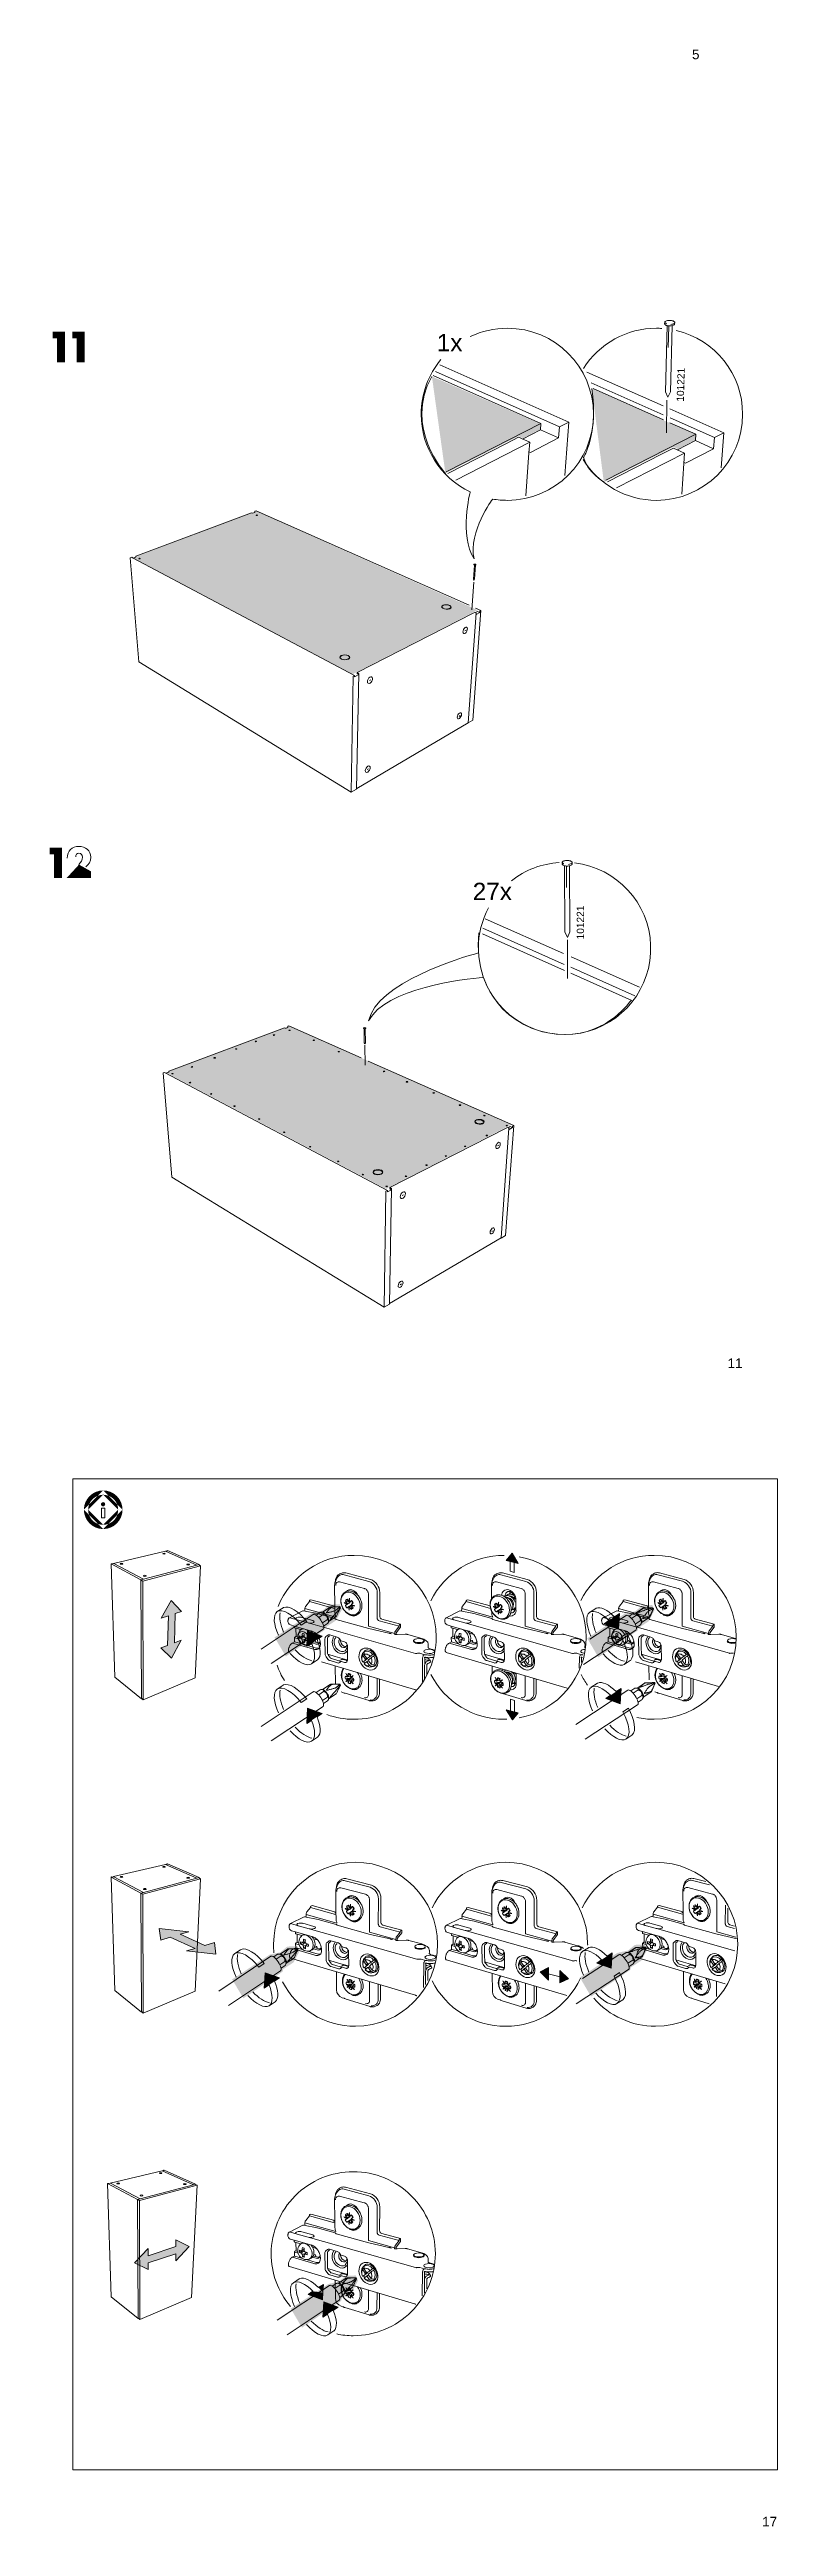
# Model space of a CAD drawing. Header units: metres. Extents: x -8.4 to 7.9, y -3.9 to 2.
# Drawn here: x 1.02 to 1.822, y -2.744 to -0.011 of the extents above; entities that cross this region are included whole.
import ezdxf

# ---------------------------------------------------------------- set-up
doc = ezdxf.new("R2010")
doc.units = ezdxf.units.M
doc.header["$MEASUREMENT"] = 0
for name, color, linetype, lineweight in [('PDF15_Geometry_Num_Penna__1', 255, 'Continuous', 18), ('PDF15_Geometry_Num_Penna__7', 7, 'Continuous', 18), ('PDF15_Solid Fills_Num_Penna__7', 7, 'Continuous', 18), ('PDF15_Text_Num_Penna__7', 7, 'Continuous', 18), ('PDF3_Text_Num_Penna__7', 7, 'Continuous', 18), ('PDF9_Geometry_Num_Penna__7', 7, 'Continuous', 18), ('PDF9_Text_Num_Penna__7', 7, 'Continuous', 18)]:
    doc.layers.add(name, color=color, linetype=linetype, lineweight=lineweight)
doc.layers.add('PDF9_Geometry_Num_Penna__2', color=7, linetype='Continuous', lineweight=18, true_color=0xc6c8ca)
doc.layers.add('PDF9_Solid Fills_Num_Penna__2', color=7, linetype='Continuous', lineweight=18, true_color=0xc6c8ca)
doc.styles.add('GENERATED_STYLE_2', font='')
doc.styles.get('GENERATED_STYLE_2').set_extended_font_data('Arial')

msp = doc.modelspace()

# ---------------------------------------------------------------- texts
at = {"layer": 'PDF15_Text_Num_Penna__7', "color": 7, "linetype": 'Continuous', "lineweight": 18, "insert": (1.8053, -2.7436), "char_height": 0.01066, "attachment_point": 7, "style": 'GENERATED_STYLE_2'}
msp.add_mtext('\\A1;{\\pql;\\fArial|b0|i0|c0|p34;17}', dxfattribs=at)
at = {"layer": 'PDF3_Text_Num_Penna__7', "color": 7, "linetype": 'Continuous', "lineweight": 18, "insert": (1.728, -0.0215), "char_height": 0.01066, "attachment_point": 7, "style": 'GENERATED_STYLE_2'}
msp.add_mtext('\\A1;{\\pql;\\fArial|b0|i0|c0|p34;5}', dxfattribs=at)
at = {"layer": 'PDF9_Text_Num_Penna__7', "color": 7, "linetype": 'Continuous', "lineweight": 18, "attachment_point": 7, "style": 'GENERATED_STYLE_2'}
for s, insert, char_height in [('\\A1;{\\pql;\\fArial|b0|i0|c0|p34;1x}', (1.4467, -0.3437), 0.019189), ('\\A1;{\\pql;\\fArial|b0|i0|c0|p34;27x}', (1.4863, -0.9492), 0.019189), ('\\A1;{\\pql;\\fArial|b0|i0|c0|p34;11}', (1.7671, -1.4655), 0.01066)]:
    msp.add_mtext(s, dxfattribs=dict(at, insert=insert, char_height=char_height))
at = {"layer": 'PDF9_Text_Num_Penna__7', "color": 7, "linetype": 'Continuous', "lineweight": 18, "char_height": 0.007995, "attachment_point": 7, "style": 'GENERATED_STYLE_2'}
for insert, rotation in [((1.7191, -0.3993), 88.3718), ((1.6091, -0.9925), 90)]:
    msp.add_mtext('\\A1;{\\pql;\\fArial|b0|i0|c0|p34;101221}', dxfattribs=dict(at, insert=insert, rotation=rotation))

# ---------------------------------------------------------------- hatches: boundary and pattern name
at = {"layer": 'PDF15_Geometry_Num_Penna__1', "linetype": 'Continuous', "lineweight": 18}
for points in [[(1.2686, -1.7622), (1.2677, -1.7622), (1.2803, -1.7836), (1.3234, -1.7542), (1.3243, -1.7514), (1.3357, -1.7439), (1.3422, -1.7317), (1.3397, -1.726), (1.3285, -1.7265), (1.3211, -1.7328), (1.3094, -1.7354)], [(1.6131, -1.7632), (1.6123, -1.7632), (1.6248, -1.7846), (1.6679, -1.7552), (1.6688, -1.7524), (1.6802, -1.7449), (1.6867, -1.7327), (1.6842, -1.727), (1.673, -1.7275), (1.6656, -1.7338), (1.6539, -1.7364)], [(1.2218, -2.1395), (1.2209, -2.1395), (1.2335, -2.1609), (1.2766, -2.1315), (1.2775, -2.1286), (1.2889, -2.1212), (1.2954, -2.1089), (1.2929, -2.1032), (1.2817, -2.1038), (1.2743, -2.1101), (1.2626, -2.1126)], [(1.605, -2.1375), (1.6042, -2.1375), (1.6167, -2.1589), (1.6598, -2.1296), (1.6607, -2.1267), (1.6721, -2.1193), (1.6787, -2.107), (1.6761, -2.1013), (1.665, -2.1019), (1.6575, -2.1081), (1.6458, -2.1107)], [(1.2864, -2.5028), (1.2855, -2.5028), (1.2981, -2.5242), (1.3412, -2.4948), (1.342, -2.4919), (1.3534, -2.4845), (1.36, -2.4723), (1.3574, -2.4666), (1.3463, -2.4671), (1.3389, -2.4734), (1.3272, -2.476)]]:
    msp.add_hatch(color=255, dxfattribs=at).paths.add_polyline_path(points)
at = {"layer": 'PDF15_Geometry_Num_Penna__7', "linetype": 'Continuous', "lineweight": 18}
for points in [[(1.079, -1.6005, 0.413522), (1.0577, -1.6218), (1.0635, -1.616, -0.215107), (1.0731, -1.6064)], [(1.0635, -1.616, 0.090434), (1.0624, -1.6218), (1.079, -1.6053, 0.090368), (1.0731, -1.6064)], [(1.1003, -1.6218, 0.413531), (1.079, -1.6005), (1.0848, -1.6064, -0.21535), (1.0944, -1.616)], [(1.0848, -1.6064, 0.090299), (1.079, -1.6053), (1.0955, -1.6218, 0.090249), (1.0944, -1.616)], [(1.0577, -1.6218, 0.413495), (1.079, -1.6431), (1.0731, -1.6373, -0.214889), (1.0635, -1.6277)], [(1.0624, -1.6218, 0.090481), (1.0635, -1.6277), (1.0731, -1.6373, 0.090484), (1.079, -1.6384)], [(1.0789, -1.6134, 0.414175), (1.0765, -1.6157, 0.416269), (1.0789, -1.6181, 0.416482), (1.0812, -1.6157, 0.414388)], [(1.079, -1.6384, 0.090415), (1.0848, -1.6373), (1.0944, -1.6277, 0.090296), (1.0955, -1.6218)], [(1.079, -1.6431, 0.413503), (1.1003, -1.6218), (1.0944, -1.6277, -0.215132), (1.0848, -1.6373)], [(1.15, -1.7714), (1.1426, -1.7741), (1.1544, -1.7857), (1.1649, -1.7658), (1.1575, -1.7686), (1.1583, -1.7364), (1.1653, -1.7341), (1.154, -1.7218), (1.143, -1.7415), (1.1508, -1.7389)], [(1.6222, -1.7305), (1.6219, -1.7307), (1.6152, -1.735)], [(1.6425, -1.74), (1.6311, -1.7476), (1.6471, -1.7533), (1.648, -1.7364)], [(1.3043, -1.7554), (1.3033, -1.7723), (1.3202, -1.7612)], [(1.3156, -1.7872), (1.3087, -1.7919), (1.3153, -1.7874)], [(1.6241, -1.813), (1.6237, -1.8132), (1.617, -1.8175)], [(1.6443, -1.8225), (1.6329, -1.8301), (1.6489, -1.8358), (1.6498, -1.8189)], [(1.3043, -1.8408), (1.3033, -1.8577), (1.3202, -1.8466)], [(1.3156, -1.8725), (1.3087, -1.8773), (1.3153, -1.8728)], [(1.1529, -2.0935), (1.1803, -2.1058), (1.1708, -2.1086), (1.2032, -2.112), (1.2015, -2.0994), (1.1911, -2.1025), (1.1638, -2.0902), (1.1733, -2.0874), (1.1408, -2.084), (1.1425, -2.0966)], [(1.6142, -2.1048), (1.6138, -2.105), (1.6071, -2.1093)], [(1.6345, -2.1143), (1.623, -2.1219), (1.639, -2.1277), (1.6399, -2.1108)], [(1.2575, -2.1326), (1.2565, -2.1496), (1.2734, -2.1384)], [(1.2688, -2.1644), (1.2619, -2.1691), (1.2685, -2.1646)], [(1.1589, -2.4348), (1.1287, -2.4449), (1.1287, -2.4369), (1.1136, -2.4527), (1.1287, -2.4602), (1.1287, -2.4527), (1.1589, -2.4427), (1.1589, -2.4506), (1.1739, -2.4347), (1.1589, -2.4273)], [(1.2956, -2.4701), (1.295, -2.4704), (1.2886, -2.4747)], [(1.3102, -2.4841), (1.3048, -2.4876), (1.3207, -2.4934), (1.3212, -2.4856)], [(1.3212, -2.4855), (1.3217, -2.4765), (1.3163, -2.48)], [(1.3221, -2.4958), (1.3211, -2.5128), (1.338, -2.5016)], [(1.3334, -2.5276), (1.3265, -2.5323), (1.3331, -2.5278)]]:
    msp.add_hatch(color=7, dxfattribs=at).paths.add_polyline_path(points)
at = {"layer": 'PDF15_Solid Fills_Num_Penna__7', "linetype": 'Continuous', "lineweight": 18}
for points in [[(1.5296, -1.6698), (1.5365, -1.6811), (1.5231, -1.6778)], [(1.2778, -1.7297), (1.2772, -1.73), (1.2708, -1.7342)], [(1.6604, -1.7877), (1.6599, -1.7881), (1.6534, -1.7924)], [(1.2778, -1.8151), (1.2772, -1.8154), (1.2708, -1.8196)], [(1.53, -1.8536), (1.5231, -1.8424), (1.5365, -1.8457)], [(1.6622, -1.8702), (1.6617, -1.8706), (1.6552, -1.8749)], [(1.231, -2.1069), (1.2304, -2.1072), (1.224, -2.1115)], [(1.5607, -2.1315), (1.5699, -2.1408), (1.57, -2.127)], [(1.5917, -2.1394), (1.5825, -2.1301), (1.5824, -2.1439)], [(1.6523, -2.162), (1.6518, -2.1625), (1.6453, -2.1667)]]:
    msp.add_hatch(color=7, dxfattribs=at).paths.add_polyline_path(points)
at = {"layer": 'PDF9_Geometry_Num_Penna__2', "linetype": 'Continuous', "lineweight": 18, "true_color": 0xc6c8ca}
for points in [[(1.4413, -0.3713), (1.4562, -0.4783), (1.5367, -0.4373), (1.542, -0.4396), (1.5604, -0.4299), (1.5605, -0.4235)], [(1.6176, -0.3846), (1.6308, -0.4879), (1.7074, -0.4491), (1.7126, -0.4514), (1.7314, -0.4417), (1.7316, -0.4353)]]:
    msp.add_hatch(color=9, dxfattribs=at).paths.add_polyline_path(points)
at = {"layer": 'PDF9_Geometry_Num_Penna__7', "linetype": 'Continuous', "lineweight": 18}
for points in [[(1.0282, -0.3294), (1.0282, -0.3557), (1.0369, -0.3557), (1.0369, -0.322), (1.0233, -0.322), (1.0233, -0.3294)], [(1.0499, -0.3294), (1.0499, -0.3557), (1.0586, -0.3557), (1.0586, -0.322), (1.045, -0.322), (1.045, -0.3294)], [(1.0247, -0.8986), (1.0247, -0.9249), (1.0335, -0.9249), (1.0335, -0.8912), (1.0199, -0.8912), (1.0199, -0.8986)], [(1.0487, -0.9014, 0.044251), (1.0488, -0.9028)], [(1.0523, -0.91), (1.0386, -0.9249), (1.0656, -0.9249), (1.0656, -0.9175)]]:
    msp.add_hatch(color=7, dxfattribs=at).paths.add_polyline_path(points)
at = {"layer": 'PDF9_Solid Fills_Num_Penna__2', "linetype": 'Continuous', "lineweight": 18, "true_color": 0xc6c8ca}
for points in [[(1.4917, -0.6292), (1.354, -0.6999), (1.1118, -0.5716), (1.2478, -0.5201)], [(1.5285, -1.1971), (1.3908, -1.2678), (1.1485, -1.1395), (1.2846, -1.088)]]:
    msp.add_hatch(color=9, dxfattribs=at).paths.add_polyline_path(points)

# ---------------------------------------------------------------- linework, layer by layer
at = {"layer": 'PDF15_Geometry_Num_Penna__1', "color": 255, "linetype": 'Continuous', "lineweight": 18, "flags": 128}
for points in [[(1.15, -1.7714), (1.1508, -1.7389), (1.143, -1.7415), (1.154, -1.7218), (1.1653, -1.7341), (1.1583, -1.7364), (1.1575, -1.7686), (1.1649, -1.7658), (1.1544, -1.7857), (1.1426, -1.7741)], [(1.1529, -2.0935), (1.1803, -2.1058), (1.1708, -2.1086), (1.2032, -2.112), (1.2015, -2.0994), (1.1911, -2.1025), (1.1638, -2.0902), (1.1733, -2.0874), (1.1408, -2.084), (1.1425, -2.0966)], [(1.1589, -2.4348), (1.1287, -2.4449), (1.1287, -2.4369), (1.1136, -2.4527), (1.1287, -2.4602), (1.1287, -2.4527), (1.1589, -2.4427), (1.1589, -2.4506), (1.1739, -2.4347), (1.1589, -2.4273)]]:
    msp.add_lwpolyline(points, close=True, dxfattribs=at)
for points in [[(1.2778, -1.7297), (1.2772, -1.73), (1.2708, -1.7342)], [(1.2973, -1.7491), (1.3034, -1.7451)], [(1.6222, -1.7305), (1.6219, -1.7307), (1.6152, -1.735)], [(1.6364, -1.744), (1.6311, -1.7476), (1.6471, -1.7533), (1.648, -1.7364), (1.6425, -1.74)], [(1.3086, -1.7688), (1.3033, -1.7723), (1.3043, -1.7554), (1.3202, -1.7612), (1.3147, -1.7648)], [(1.6501, -1.7622), (1.6562, -1.7581)], [(1.3156, -1.7872), (1.3153, -1.7874), (1.3087, -1.7919)], [(1.6604, -1.7877), (1.6599, -1.7881), (1.6534, -1.7924)], [(1.2778, -1.8151), (1.2772, -1.8154), (1.2708, -1.8196)], [(1.2973, -1.8345), (1.3034, -1.8305)], [(1.6241, -1.813), (1.6237, -1.8132), (1.617, -1.8175)], [(1.6382, -1.8265), (1.6329, -1.8301), (1.6489, -1.8358), (1.6498, -1.8189), (1.6443, -1.8225)], [(1.3086, -1.8542), (1.3033, -1.8577), (1.3043, -1.8408), (1.3202, -1.8466), (1.3147, -1.8501)], [(1.6519, -1.8447), (1.658, -1.8406)], [(1.3156, -1.8725), (1.3153, -1.8728), (1.3087, -1.8773)], [(1.6622, -1.8702), (1.6617, -1.8706), (1.6552, -1.8749)], [(1.231, -2.1069), (1.2304, -2.1072), (1.224, -2.1115)], [(1.2505, -2.1263), (1.2566, -2.1224)], [(1.6142, -2.1048), (1.6138, -2.105), (1.6071, -2.1093)], [(1.6283, -2.1184), (1.623, -2.1219), (1.639, -2.1277), (1.6399, -2.1108), (1.6345, -2.1143)], [(1.2618, -2.146), (1.2565, -2.1496), (1.2575, -2.1326), (1.2734, -2.1384), (1.2679, -2.142)], [(1.6421, -2.1365), (1.6481, -2.1324)], [(1.2688, -2.1644), (1.2685, -2.1646), (1.2619, -2.1691)], [(1.6523, -2.162), (1.6518, -2.1625), (1.6453, -2.1667)], [(1.2956, -2.4701), (1.295, -2.4704), (1.2886, -2.4747)], [(1.3102, -2.4841), (1.3048, -2.4876), (1.3207, -2.4934), (1.3212, -2.4856), (1.3212, -2.4856)], [(1.3212, -2.4855), (1.3217, -2.4765), (1.3163, -2.48)], [(1.3264, -2.5093), (1.3211, -2.5128), (1.3221, -2.4958), (1.338, -2.5016), (1.3325, -2.5052)], [(1.3334, -2.5276), (1.3331, -2.5278), (1.3265, -2.5323)]]:
    msp.add_lwpolyline(points, dxfattribs=at)
at = {"layer": 'PDF15_Geometry_Num_Penna__1', "color": 255, "linetype": 'Continuous', "lineweight": 18}
for points in [[(1.2708, -1.7342), (1.2764, -1.7305), (1.2876, -1.737), (1.2973, -1.7491)], [(1.2708, -1.7342), (1.2764, -1.7305), (1.2876, -1.737), (1.2973, -1.7491)], [(1.3034, -1.7451), (1.2942, -1.7337), (1.2838, -1.7272), (1.2778, -1.7297)], [(1.3034, -1.7451), (1.2942, -1.7337), (1.2838, -1.7272), (1.2778, -1.7297)], [(1.6152, -1.735), (1.6199, -1.7319), (1.6282, -1.7358), (1.6364, -1.744)], [(1.6152, -1.735), (1.6199, -1.7319), (1.6282, -1.7358), (1.6364, -1.744)], [(1.6425, -1.74), (1.6349, -1.7323), (1.627, -1.7282), (1.6222, -1.7305)], [(1.6425, -1.74), (1.6349, -1.7323), (1.627, -1.7282), (1.6222, -1.7305)], [(1.3087, -1.7919), (1.3133, -1.7888), (1.313, -1.7796), (1.3086, -1.7688)], [(1.3087, -1.7919), (1.3133, -1.7888), (1.313, -1.7796), (1.3086, -1.7688)], [(1.3147, -1.7648), (1.3189, -1.7748), (1.3195, -1.7837), (1.3156, -1.7872)], [(1.3147, -1.7648), (1.3189, -1.7748), (1.3195, -1.7837), (1.3156, -1.7872)], [(1.6534, -1.7924), (1.6591, -1.7887), (1.6574, -1.7759), (1.6501, -1.7622)], [(1.6534, -1.7924), (1.6591, -1.7887), (1.6574, -1.7759), (1.6501, -1.7622)], [(1.6562, -1.7581), (1.6631, -1.7711), (1.665, -1.7832), (1.6604, -1.7877)], [(1.6562, -1.7581), (1.6631, -1.7711), (1.665, -1.7832), (1.6604, -1.7877)], [(1.2708, -1.8196), (1.2764, -1.8159), (1.2876, -1.8224), (1.2973, -1.8345)], [(1.2708, -1.8196), (1.2764, -1.8159), (1.2876, -1.8224), (1.2973, -1.8345)], [(1.3034, -1.8305), (1.2942, -1.8191), (1.2838, -1.8126), (1.2778, -1.8151)], [(1.3034, -1.8305), (1.2942, -1.8191), (1.2838, -1.8126), (1.2778, -1.8151)], [(1.617, -1.8175), (1.6217, -1.8144), (1.63, -1.8183), (1.6382, -1.8265)], [(1.617, -1.8175), (1.6217, -1.8144), (1.63, -1.8183), (1.6382, -1.8265)], [(1.6443, -1.8225), (1.6367, -1.8148), (1.6288, -1.8107), (1.6241, -1.813)], [(1.6443, -1.8225), (1.6367, -1.8148), (1.6288, -1.8107), (1.6241, -1.813)], [(1.3087, -1.8773), (1.3133, -1.8742), (1.313, -1.865), (1.3086, -1.8542)], [(1.3087, -1.8773), (1.3133, -1.8742), (1.313, -1.865), (1.3086, -1.8542)], [(1.3147, -1.8501), (1.3189, -1.8602), (1.3195, -1.8691), (1.3156, -1.8725)], [(1.3147, -1.8501), (1.3189, -1.8602), (1.3195, -1.8691), (1.3156, -1.8725)], [(1.6552, -1.8749), (1.6609, -1.8712), (1.6592, -1.8583), (1.6519, -1.8447)], [(1.6552, -1.8749), (1.6609, -1.8712), (1.6592, -1.8583), (1.6519, -1.8447)], [(1.658, -1.8406), (1.6649, -1.8535), (1.6668, -1.8657), (1.6622, -1.8702)], [(1.658, -1.8406), (1.6649, -1.8535), (1.6668, -1.8657), (1.6622, -1.8702)], [(1.6345, -2.1143), (1.6268, -2.1066), (1.6189, -2.1025), (1.6142, -2.1048)], [(1.6345, -2.1143), (1.6268, -2.1066), (1.6189, -2.1025), (1.6142, -2.1048)], [(1.224, -2.1115), (1.2296, -2.1077), (1.2408, -2.1143), (1.2505, -2.1263)], [(1.224, -2.1115), (1.2296, -2.1077), (1.2408, -2.1143), (1.2505, -2.1263)], [(1.2566, -2.1224), (1.2474, -2.1109), (1.2369, -2.1044), (1.231, -2.1069)], [(1.2566, -2.1224), (1.2474, -2.1109), (1.2369, -2.1044), (1.231, -2.1069)], [(1.6071, -2.1093), (1.6118, -2.1062), (1.6201, -2.1101), (1.6283, -2.1184)], [(1.6071, -2.1093), (1.6118, -2.1062), (1.6201, -2.1101), (1.6283, -2.1184)], [(1.2619, -2.1691), (1.2665, -2.166), (1.2662, -2.1568), (1.2618, -2.146)], [(1.2619, -2.1691), (1.2665, -2.166), (1.2662, -2.1568), (1.2618, -2.146)], [(1.2679, -2.142), (1.2721, -2.1521), (1.2727, -2.161), (1.2688, -2.1644)], [(1.2679, -2.142), (1.2721, -2.1521), (1.2727, -2.161), (1.2688, -2.1644)], [(1.6453, -2.1667), (1.651, -2.163), (1.6494, -2.1502), (1.6421, -2.1365)], [(1.6453, -2.1667), (1.651, -2.163), (1.6494, -2.1502), (1.6421, -2.1365)], [(1.6481, -2.1324), (1.655, -2.1454), (1.6569, -2.1576), (1.6523, -2.162)], [(1.6481, -2.1324), (1.655, -2.1454), (1.6569, -2.1576), (1.6523, -2.162)], [(1.2886, -2.4747), (1.2933, -2.4716), (1.3019, -2.4756), (1.3102, -2.4841)], [(1.2886, -2.4747), (1.2933, -2.4716), (1.3019, -2.4756), (1.3102, -2.4841)], [(1.3163, -2.48), (1.3085, -2.4721), (1.3005, -2.4681), (1.2956, -2.4701)], [(1.3163, -2.48), (1.3085, -2.4721), (1.3005, -2.4681), (1.2956, -2.4701)], [(1.3212, -2.4856), (1.3212, -2.4856), (1.3211, -2.4855), (1.3212, -2.4855)], [(1.3212, -2.4856), (1.3212, -2.4856), (1.3211, -2.4855), (1.3212, -2.4855)], [(1.3265, -2.5323), (1.3311, -2.5292), (1.3308, -2.52), (1.3264, -2.5093)], [(1.3265, -2.5323), (1.3311, -2.5292), (1.3308, -2.52), (1.3264, -2.5093)], [(1.3325, -2.5052), (1.3367, -2.5153), (1.3373, -2.5242), (1.3334, -2.5276)], [(1.3325, -2.5052), (1.3367, -2.5153), (1.3373, -2.5242), (1.3334, -2.5276)]]:
    msp.add_open_spline(points, degree=3, dxfattribs=at)
at = {"layer": 'PDF15_Geometry_Num_Penna__7', "color": 7, "linetype": 'Continuous', "lineweight": 18, "flags": 128}
for points in [[(1.8221, -2.6812), (1.0454, -2.6812), (1.0454, -1.5878), (1.8221, -1.5878)], [(1.5296, -1.6698), (1.5365, -1.6811), (1.5231, -1.6778)], [(1.15, -1.7714), (1.1508, -1.7389), (1.143, -1.7415), (1.154, -1.7218), (1.1653, -1.7341), (1.1583, -1.7364), (1.1575, -1.7686), (1.1649, -1.7658), (1.1544, -1.7857), (1.1426, -1.7741)], [(1.3492, -1.729), (1.3499, -1.7286), (1.3494, -1.7291), (1.3493, -1.729)], [(1.351, -1.7234), (1.351, -1.7234)], [(1.5137, -1.7333), (1.5144, -1.7328), (1.5138, -1.7333), (1.5137, -1.7333)], [(1.695, -1.7289), (1.6957, -1.7285), (1.6952, -1.729), (1.6951, -1.729)], [(1.6968, -1.7233), (1.6968, -1.7233)], [(1.5758, -1.7596), (1.5758, -1.7596)], [(1.6101, -1.7701), (1.6101, -1.7701)], [(1.5126, -1.8138), (1.5133, -1.8136), (1.5127, -1.814), (1.5126, -1.8139)], [(1.53, -1.8536), (1.5231, -1.8424), (1.5365, -1.8457)], [(1.3504, -2.0664), (1.3511, -2.066), (1.3506, -2.0665), (1.3505, -2.0665)], [(1.3522, -2.0608), (1.3522, -2.0608)], [(1.5223, -2.0683), (1.523, -2.0679), (1.5225, -2.0684), (1.5224, -2.0684)], [(1.5241, -2.0627), (1.5241, -2.0627)], [(1.733, -2.0661), (1.7337, -2.0657), (1.7331, -2.0662), (1.733, -2.0662)], [(1.7348, -2.0605), (1.7347, -2.0605)], [(1.1529, -2.0935), (1.1803, -2.1058), (1.1708, -2.1086), (1.2032, -2.112), (1.2015, -2.0994), (1.1911, -2.1025), (1.1638, -2.0902), (1.1733, -2.0874), (1.1408, -2.084), (1.1425, -2.0966)], [(1.5607, -2.1315), (1.5699, -2.1408), (1.57, -2.127)], [(1.5917, -2.1394), (1.5825, -2.1301), (1.5824, -2.1439)], [(1.6103, -2.1115), (1.6103, -2.1115)], [(1.6104, -2.1095), (1.6104, -2.1095)], [(1.3492, -2.1466), (1.35, -2.1464), (1.3493, -2.1468), (1.3493, -2.1467)], [(1.5211, -2.1485), (1.5218, -2.1483), (1.5212, -2.1487), (1.5211, -2.1486)], [(1.7317, -2.1463), (1.7325, -2.1461), (1.7318, -2.1465), (1.7318, -2.1464)], [(1.3509, -2.4011), (1.3509, -2.4011)], [(1.1589, -2.4348), (1.1287, -2.4449), (1.1287, -2.4369), (1.1136, -2.4527), (1.1287, -2.4602), (1.1287, -2.4527), (1.1589, -2.4427), (1.1589, -2.4506), (1.1739, -2.4347), (1.1589, -2.4273)], [(1.3491, -2.4067), (1.3498, -2.4063), (1.3493, -2.4068), (1.3492, -2.4068)], [(1.3479, -2.4869), (1.3487, -2.4867), (1.348, -2.4871), (1.348, -2.487)]]:
    msp.add_lwpolyline(points, close=True, dxfattribs=at)
for points in [[(1.1493, -1.6671), (1.1498, -1.6669)], [(1.1846, -1.6822), (1.1498, -1.6669)], [(1.0883, -1.6814), (1.0876, -1.6816)], [(1.0876, -1.6816), (1.1206, -1.6992)], [(1.0917, -1.8066), (1.0876, -1.6816)], [(1.0906, -1.6812), (1.0886, -1.6816), (1.0883, -1.6814)], [(1.1476, -1.6676), (1.0903, -1.6811), (1.0903, -1.6812)], [(1.0903, -1.6811), (1.0905, -1.6812)], [(1.0906, -1.6812), (1.1234, -1.6985)], [(1.1864, -1.6835), (1.1228, -1.7005), (1.1232, -1.8316)], [(1.1234, -1.6985), (1.1822, -1.6829)], [(1.1822, -1.6829), (1.1476, -1.6676)], [(1.1479, -1.6676), (1.1493, -1.6673)], [(1.1497, -1.6672), (1.1493, -1.6671)], [(1.1493, -1.6673), (1.1493, -1.6671)], [(1.1493, -1.6673), (1.1497, -1.6672)], [(1.1803, -1.8074), (1.1864, -1.6835)], [(1.1822, -1.6828), (1.1846, -1.6822)], [(1.1864, -1.6835), (1.1843, -1.6826)], [(1.1846, -1.6827), (1.1846, -1.6822)], [(1.3396, -1.6926), (1.3393, -1.6927), (1.3387, -1.6931), (1.338, -1.6936), (1.3375, -1.6941), (1.3369, -1.6947), (1.3365, -1.6954), (1.3361, -1.6961), (1.3357, -1.6969), (1.3354, -1.6977), (1.3352, -1.6986), (1.335, -1.6995), (1.3349, -1.7004), (1.3349, -1.7011), (1.3366, -1.6974)], [(1.3366, -1.6974), (1.3372, -1.6963), (1.338, -1.6954), (1.3389, -1.6946), (1.3399, -1.694), (1.341, -1.6936), (1.3421, -1.6934), (1.3434, -1.6934), (1.3446, -1.6937)], [(1.3396, -1.6926), (1.3409, -1.692)], [(1.3409, -1.692), (1.3419, -1.6916), (1.3429, -1.6913), (1.344, -1.6913), (1.3451, -1.6913), (1.3463, -1.6915)], [(1.5124, -1.6926), (1.5121, -1.6927), (1.5115, -1.6931), (1.5108, -1.6936), (1.5103, -1.6941), (1.5097, -1.6947), (1.5093, -1.6954), (1.5088, -1.6961), (1.5085, -1.6969), (1.5082, -1.6977), (1.508, -1.6986), (1.5078, -1.6995), (1.5077, -1.7004), (1.5077, -1.7011), (1.5094, -1.6974)], [(1.5094, -1.6974), (1.51, -1.6963), (1.5108, -1.6954), (1.5117, -1.6946), (1.5127, -1.694), (1.5138, -1.6936), (1.5149, -1.6934), (1.5162, -1.6934), (1.5174, -1.6937)], [(1.5124, -1.6926), (1.5137, -1.692)], [(1.5137, -1.692), (1.5147, -1.6916), (1.5157, -1.6913), (1.5168, -1.6913), (1.5179, -1.6913), (1.5191, -1.6915)], [(1.6854, -1.6925), (1.6851, -1.6927), (1.6844, -1.6931), (1.6838, -1.6936), (1.6832, -1.6941), (1.6827, -1.6947), (1.6823, -1.6954), (1.6818, -1.6961), (1.6815, -1.6968), (1.6812, -1.6977), (1.681, -1.6985), (1.6808, -1.6994), (1.6807, -1.7004), (1.6807, -1.7011), (1.6824, -1.6974)], [(1.6824, -1.6974), (1.683, -1.6963), (1.6837, -1.6953), (1.6846, -1.6946), (1.6857, -1.694), (1.6867, -1.6936), (1.6879, -1.6934), (1.6892, -1.6934), (1.6904, -1.6936)], [(1.6854, -1.6925), (1.6866, -1.6919)], [(1.6866, -1.6919), (1.6876, -1.6915), (1.6887, -1.6913), (1.6898, -1.6912), (1.6909, -1.6913), (1.6921, -1.6915)], [(1.1234, -1.6985), (1.1206, -1.6992)], [(1.1206, -1.6992), (1.1213, -1.8305)], [(1.1228, -1.7005), (1.1208, -1.6995)], [(1.308, -1.7211), (1.3067, -1.7217)], [(1.3343, -1.7284), (1.3343, -1.7284), (1.3343, -1.7283), (1.308, -1.7211)], [(1.3348, -1.7013), (1.3347, -1.7016), (1.3345, -1.702), (1.3344, -1.7026), (1.3342, -1.7033), (1.3342, -1.7039), (1.3341, -1.7046), (1.3343, -1.7284)], [(1.3348, -1.7013), (1.3349, -1.7011)], [(1.3429, -1.7298), (1.3424, -1.7288), (1.342, -1.7277), (1.3416, -1.7267), (1.3413, -1.7256), (1.3411, -1.7245), (1.341, -1.7234), (1.3409, -1.7223), (1.341, -1.7213), (1.3411, -1.7202), (1.3412, -1.7192), (1.3415, -1.7182), (1.3418, -1.7173), (1.3422, -1.7164), (1.3427, -1.7156), (1.3432, -1.7148), (1.3438, -1.7141), (1.3445, -1.7135), (1.3452, -1.713), (1.3459, -1.7125), (1.3467, -1.7121), (1.3475, -1.7118), (1.3484, -1.7116), (1.3492, -1.7115), (1.3501, -1.7114), (1.351, -1.7114), (1.3518, -1.7115), (1.3527, -1.7117), (1.3536, -1.712), (1.3545, -1.7123), (1.3554, -1.7127), (1.3563, -1.7133), (1.3564, -1.7133)], [(1.3495, -1.7232), (1.3494, -1.7232), (1.3493, -1.7232), (1.349, -1.7227), (1.3488, -1.7223), (1.3486, -1.7219), (1.3484, -1.7215), (1.3481, -1.721), (1.3479, -1.7206), (1.3471, -1.7209), (1.3465, -1.7215), (1.3459, -1.7222), (1.3462, -1.7227), (1.3464, -1.7231), (1.3466, -1.7235), (1.3468, -1.7239), (1.3471, -1.7243), (1.3473, -1.7248)], [(1.3503, -1.7235), (1.3503, -1.7227), (1.3503, -1.7221), (1.3503, -1.7214), (1.3504, -1.7208), (1.3504, -1.7201), (1.3504, -1.7193), (1.3502, -1.72), (1.3501, -1.7207), (1.3499, -1.7213), (1.3498, -1.7219), (1.3496, -1.7225), (1.3495, -1.7232)], [(1.3503, -1.7216), (1.3501, -1.7231), (1.3502, -1.7231)], [(1.3546, -1.7124), (1.3546, -1.7123), (1.3546, -1.7122)], [(1.3564, -1.7133), (1.3572, -1.7138), (1.358, -1.7145), (1.3588, -1.7152), (1.3596, -1.716), (1.3603, -1.7168), (1.361, -1.7178), (1.3616, -1.7187), (1.3622, -1.7197), (1.3627, -1.7207), (1.3631, -1.7218), (1.3635, -1.7228), (1.3638, -1.7239), (1.364, -1.725), (1.3642, -1.7261), (1.3642, -1.7272), (1.3642, -1.7283), (1.3642, -1.7285)], [(1.3714, -1.7504), (1.3714, -1.715)], [(1.4808, -1.7211), (1.4795, -1.7217)], [(1.5055, -1.7279), (1.4808, -1.7211)], [(1.5073, -1.7341), (1.5068, -1.7331), (1.5064, -1.732), (1.5061, -1.7309), (1.5058, -1.7298), (1.5056, -1.7287), (1.5054, -1.7276), (1.5054, -1.7265), (1.5054, -1.7255), (1.5055, -1.7244), (1.5057, -1.7234), (1.5059, -1.7224), (1.5063, -1.7215), (1.5067, -1.7206), (1.5071, -1.7198), (1.5077, -1.719), (1.5083, -1.7183), (1.5089, -1.7177), (1.5096, -1.7171), (1.5104, -1.7167), (1.5112, -1.7163), (1.512, -1.716), (1.5128, -1.7158), (1.5137, -1.7156), (1.5145, -1.7156), (1.5154, -1.7156), (1.5163, -1.7157), (1.5172, -1.7159), (1.5181, -1.7162), (1.519, -1.7165), (1.5199, -1.7169), (1.5208, -1.7174), (1.5208, -1.7175)], [(1.5076, -1.7013), (1.5075, -1.7016), (1.5073, -1.702), (1.5072, -1.7026), (1.507, -1.7033), (1.507, -1.7039), (1.5069, -1.7046), (1.5071, -1.7199)], [(1.5076, -1.7013), (1.5077, -1.7011)], [(1.5206, -1.7174), (1.5209, -1.7173), (1.5212, -1.7173)], [(1.5232, -1.7183), (1.5224, -1.7181), (1.5216, -1.718)], [(1.5228, -1.7166), (1.5234, -1.7163)], [(1.5292, -1.7152), (1.528, -1.715), (1.5269, -1.7149), (1.5259, -1.7151), (1.5249, -1.7154), (1.524, -1.7159), (1.5231, -1.7165)], [(1.5235, -1.7184), (1.5232, -1.7183)], [(1.5239, -1.7185), (1.5235, -1.7184)], [(1.5258, -1.7151), (1.5264, -1.7148)], [(1.5295, -1.7135), (1.5286, -1.7136), (1.5277, -1.714), (1.5269, -1.7144), (1.5261, -1.715)], [(1.5265, -1.7168), (1.5262, -1.7168)], [(1.5271, -1.7143), (1.5272, -1.7132), (1.5274, -1.7122)], [(1.5295, -1.7153), (1.5292, -1.7152)], [(1.5299, -1.7155), (1.5295, -1.7153)], [(1.5314, -1.7157), (1.5306, -1.7155), (1.5299, -1.7155)], [(1.5318, -1.7165), (1.5309, -1.7159), (1.5299, -1.7155)], [(1.5442, -1.7504), (1.5442, -1.715)], [(1.6525, -1.7217), (1.6523, -1.7219), (1.6521, -1.7222), (1.6521, -1.7225)], [(1.6538, -1.7211), (1.6525, -1.7217)], [(1.6801, -1.7283), (1.6801, -1.7283), (1.6801, -1.7283), (1.6538, -1.7211)], [(1.6806, -1.7012), (1.6805, -1.7016), (1.6803, -1.702), (1.6801, -1.7026), (1.68, -1.7032), (1.6799, -1.7039), (1.6799, -1.7045), (1.6801, -1.7283)], [(1.6806, -1.7012), (1.6807, -1.7011)], [(1.6887, -1.7298), (1.6882, -1.7287), (1.6877, -1.7277), (1.6874, -1.7266), (1.6871, -1.7255), (1.6869, -1.7244), (1.6868, -1.7233), (1.6867, -1.7223), (1.6867, -1.7212), (1.6868, -1.7202), (1.687, -1.7192), (1.6873, -1.7182), (1.6876, -1.7172), (1.688, -1.7164), (1.6885, -1.7155), (1.689, -1.7148), (1.6896, -1.7141), (1.6903, -1.7135), (1.691, -1.7129), (1.6917, -1.7124), (1.6925, -1.7121), (1.6933, -1.7118), (1.6941, -1.7116), (1.695, -1.7114), (1.6958, -1.7114), (1.6967, -1.7114), (1.6976, -1.7115), (1.6985, -1.7117), (1.6994, -1.7119), (1.7003, -1.7123), (1.7012, -1.7127), (1.7021, -1.7132), (1.7021, -1.7132)], [(1.6937, -1.7205), (1.6929, -1.7209), (1.6923, -1.7214), (1.6917, -1.7221), (1.692, -1.7226), (1.6922, -1.7231), (1.6924, -1.7235), (1.6926, -1.7239), (1.6929, -1.7243), (1.6931, -1.7248)], [(1.6953, -1.7232), (1.6952, -1.7231), (1.6951, -1.7231), (1.6948, -1.7227), (1.6946, -1.7222), (1.6944, -1.7218), (1.6941, -1.7214), (1.6939, -1.721), (1.6937, -1.7205)], [(1.6961, -1.7234), (1.6961, -1.7227), (1.6961, -1.722), (1.6961, -1.7214), (1.6961, -1.7207), (1.6962, -1.72), (1.6962, -1.7193), (1.696, -1.72), (1.6958, -1.7206), (1.6957, -1.7212), (1.6956, -1.7218), (1.6954, -1.7225), (1.6953, -1.7232)], [(1.6961, -1.7215), (1.6959, -1.723), (1.696, -1.7231)], [(1.7004, -1.7123), (1.7004, -1.7122), (1.7004, -1.7122)], [(1.7021, -1.7132), (1.7029, -1.7138), (1.7038, -1.7144), (1.7046, -1.7152), (1.7054, -1.716), (1.7061, -1.7168), (1.7068, -1.7177), (1.7074, -1.7187), (1.708, -1.7196), (1.7085, -1.7207), (1.7089, -1.7217), (1.7093, -1.7228), (1.7096, -1.7239), (1.7098, -1.725), (1.7099, -1.726), (1.71, -1.7271), (1.71, -1.7282), (1.71, -1.7285)], [(1.7172, -1.7504), (1.7172, -1.715)], [(1.3106, -1.7373), (1.2531, -1.7755)], [(1.2778, -1.7297), (1.2772, -1.73), (1.2708, -1.7342)], [(1.2843, -1.7409), (1.2844, -1.7409), (1.2846, -1.7409)], [(1.2846, -1.7409), (1.2928, -1.7432)], [(1.2928, -1.7432), (1.3049, -1.7467)], [(1.2973, -1.7491), (1.3034, -1.7451)], [(1.2979, -1.7406), (1.31, -1.7441)], [(1.2997, -1.7334), (1.3149, -1.7363), (1.3149, -1.7364), (1.3347, -1.7419), (1.3347, -1.7419), (1.3348, -1.742)], [(1.3011, -1.7337), (1.3013, -1.7331), (1.3013, -1.7326), (1.3014, -1.7321), (1.3014, -1.7309)], [(1.3014, -1.7309), (1.3014, -1.7303), (1.3015, -1.7297), (1.3017, -1.7291), (1.302, -1.7286), (1.3023, -1.7281)], [(1.3355, -1.7404), (1.3014, -1.7309)], [(1.3063, -1.7226), (1.3063, -1.7232), (1.3023, -1.7281)], [(1.3049, -1.7467), (1.4234, -1.7803)], [(1.3067, -1.7217), (1.3065, -1.7219), (1.3064, -1.7222), (1.3063, -1.7226)], [(1.3343, -1.7309), (1.3342, -1.7309), (1.3339, -1.7308), (1.3063, -1.7232)], [(1.3181, -1.735), (1.3137, -1.738)], [(1.3147, -1.7364), (1.3148, -1.7363), (1.3149, -1.7363)], [(1.322, -1.7369), (1.3165, -1.7405)], [(1.321, -1.7348), (1.3198, -1.7348)], [(1.3277, -1.7445), (1.3278, -1.7442), (1.3278, -1.7438), (1.3277, -1.7435), (1.3277, -1.7431), (1.3275, -1.7426), (1.3274, -1.7422), (1.3272, -1.7417), (1.327, -1.7412), (1.3268, -1.7407), (1.3265, -1.7402), (1.3262, -1.7397), (1.3259, -1.7392), (1.3256, -1.7387), (1.3252, -1.7382), (1.3249, -1.7377), (1.3245, -1.7373), (1.3241, -1.7369), (1.3238, -1.7365), (1.3234, -1.7361), (1.323, -1.7358), (1.3227, -1.7355), (1.3223, -1.7353), (1.322, -1.7351), (1.3217, -1.7349), (1.3214, -1.7348), (1.3211, -1.7348), (1.321, -1.7348)], [(1.3263, -1.7474), (1.3219, -1.7503)], [(1.3272, -1.7458), (1.3276, -1.7447)], [(1.3275, -1.745), (1.3358, -1.7395)], [(1.3395, -1.7287), (1.3298, -1.7289)], [(1.333, -1.729), (1.3335, -1.729), (1.3339, -1.729), (1.3343, -1.7289)], [(1.3343, -1.7284), (1.3344, -1.7355)], [(1.3344, -1.7355), (1.3344, -1.7362), (1.3345, -1.737), (1.3347, -1.7378), (1.3349, -1.7386), (1.3352, -1.7394), (1.3355, -1.7404)], [(1.3344, -1.7419), (1.3345, -1.7419), (1.3347, -1.7419)], [(1.3348, -1.742), (1.3358, -1.7429), (1.3357, -1.7428)], [(1.3355, -1.7428), (1.3356, -1.7428), (1.3357, -1.7428)], [(1.3719, -1.7529), (1.3358, -1.7429)], [(1.34, -1.7308), (1.3404, -1.73)], [(1.3473, -1.725), (1.3468, -1.7249), (1.3463, -1.7248), (1.3459, -1.7247), (1.3454, -1.7246), (1.345, -1.7244), (1.3445, -1.7243), (1.345, -1.7246), (1.3454, -1.7249), (1.3459, -1.7252), (1.3463, -1.7254), (1.3468, -1.7257), (1.3473, -1.726)], [(1.3458, -1.7246), (1.3482, -1.7257)], [(1.3459, -1.7275), (1.3461, -1.7273), (1.3464, -1.7271), (1.3466, -1.7269), (1.3468, -1.7267), (1.347, -1.7264), (1.3473, -1.7262)], [(1.348, -1.7248), (1.3473, -1.725), (1.3473, -1.7249), (1.3473, -1.7248)], [(1.3473, -1.7248), (1.348, -1.7248)], [(1.348, -1.7258), (1.3473, -1.7262), (1.3473, -1.7261), (1.3473, -1.726)], [(1.3473, -1.726), (1.348, -1.7258)], [(1.3492, -1.729), (1.3489, -1.7292), (1.3487, -1.7294), (1.3484, -1.7296), (1.3482, -1.7298), (1.348, -1.7301), (1.3477, -1.7303)], [(1.3498, -1.7247), (1.349, -1.7249), (1.3482, -1.7252), (1.348, -1.7252)], [(1.3482, -1.7247), (1.348, -1.7248)], [(1.348, -1.7252), (1.3482, -1.7253)], [(1.348, -1.7258), (1.3482, -1.7257)], [(1.3482, -1.7247), (1.3482, -1.7248), (1.3482, -1.725), (1.3482, -1.7252)], [(1.3482, -1.7248), (1.3487, -1.7247), (1.3491, -1.7247), (1.3498, -1.7247)], [(1.3497, -1.7248), (1.349, -1.7252), (1.3482, -1.7257), (1.3482, -1.7257)], [(1.3497, -1.7248), (1.349, -1.725), (1.3482, -1.7253), (1.3482, -1.7255), (1.3482, -1.7257)], [(1.3494, -1.7291), (1.3495, -1.7298), (1.3496, -1.7304), (1.3498, -1.7309), (1.3499, -1.7315), (1.35, -1.7321), (1.3502, -1.7327), (1.3502, -1.7321), (1.3502, -1.7316), (1.3502, -1.731), (1.3502, -1.7305), (1.3502, -1.73), (1.3502, -1.7293)], [(1.3495, -1.7232), (1.35, -1.7231)], [(1.3497, -1.7248), (1.3506, -1.7243)], [(1.3498, -1.7247), (1.3505, -1.7244)], [(1.3499, -1.7286), (1.35, -1.7285)], [(1.3501, -1.7231), (1.35, -1.7231)], [(1.3502, -1.7301), (1.35, -1.7285)], [(1.3516, -1.7276), (1.3509, -1.728), (1.3501, -1.7285)], [(1.3501, -1.7285), (1.3503, -1.7285), (1.3504, -1.7286)], [(1.3503, -1.7231), (1.3503, -1.7231), (1.3502, -1.7231)], [(1.3502, -1.7293), (1.3508, -1.7288)], [(1.3524, -1.7317), (1.352, -1.7313), (1.3517, -1.7309), (1.3514, -1.7305), (1.3511, -1.7302), (1.3508, -1.7298), (1.3504, -1.7294), (1.3503, -1.7293), (1.3502, -1.7293)], [(1.3503, -1.7235), (1.3504, -1.7235), (1.3505, -1.7236)], [(1.3505, -1.7289), (1.3504, -1.7286), (1.351, -1.7281), (1.3516, -1.7276)], [(1.3508, -1.7288), (1.3504, -1.7294)], [(1.3505, -1.7236), (1.3509, -1.7233), (1.3512, -1.723), (1.3515, -1.7228), (1.3518, -1.7225), (1.3522, -1.7222), (1.3526, -1.7219)], [(1.351, -1.7233), (1.3509, -1.7234), (1.3505, -1.7236)], [(1.3509, -1.7287), (1.3507, -1.7287), (1.3505, -1.7286), (1.3512, -1.7281), (1.3517, -1.7276)], [(1.3505, -1.7289), (1.3505, -1.7286)], [(1.3508, -1.7288), (1.351, -1.7288), (1.3509, -1.7287)], [(1.3517, -1.7276), (1.3514, -1.7281), (1.3512, -1.7284), (1.3509, -1.7287)], [(1.3518, -1.7231), (1.3514, -1.7232), (1.351, -1.7234)], [(1.3524, -1.7272), (1.3516, -1.7276)], [(1.3529, -1.7269), (1.3524, -1.7271), (1.3517, -1.7276)], [(1.3526, -1.7227), (1.3518, -1.7231)], [(1.3524, -1.7228), (1.3525, -1.7228), (1.3526, -1.7227)], [(1.3545, -1.7247), (1.3541, -1.725), (1.3537, -1.7253), (1.3534, -1.7255), (1.3531, -1.7258), (1.3528, -1.7261), (1.3524, -1.7263)], [(1.3524, -1.7263), (1.3524, -1.7264), (1.3524, -1.7265)], [(1.3524, -1.7275), (1.3531, -1.7276), (1.3537, -1.7276), (1.3542, -1.7277), (1.3548, -1.7277), (1.3555, -1.7277), (1.3562, -1.7278), (1.3555, -1.7276), (1.3548, -1.7274), (1.3543, -1.7272), (1.3537, -1.727), (1.3531, -1.7268), (1.3524, -1.7265)], [(1.3528, -1.7272), (1.3524, -1.7275), (1.3524, -1.7276), (1.3524, -1.7277)], [(1.3524, -1.7317), (1.3532, -1.7313), (1.3538, -1.7308), (1.3544, -1.7301), (1.354, -1.7296), (1.3537, -1.7293), (1.3533, -1.7289), (1.353, -1.7285), (1.3527, -1.7282), (1.3524, -1.7277)], [(1.353, -1.7285), (1.3529, -1.729), (1.3528, -1.7297), (1.3527, -1.7301), (1.3526, -1.7306), (1.3525, -1.7311), (1.3524, -1.7317)], [(1.3531, -1.7225), (1.3525, -1.7228)], [(1.3526, -1.7219), (1.3533, -1.7228), (1.354, -1.7237), (1.3545, -1.7247)], [(1.3529, -1.7271), (1.3528, -1.7272)], [(1.3529, -1.7271), (1.3529, -1.7271), (1.3529, -1.7269), (1.3529, -1.7267)], [(1.3552, -1.7275), (1.3529, -1.7271)], [(1.3536, -1.7232), (1.3534, -1.7235), (1.3534, -1.7239), (1.3535, -1.7243), (1.3538, -1.7247), (1.3541, -1.725)], [(1.3831, -1.7443), (1.4052, -1.7504), (1.4052, -1.7498)], [(1.3861, -1.7426), (1.4068, -1.7482), (1.4056, -1.7489)], [(1.4068, -1.7482), (1.4068, -1.7512), (1.4019, -1.7575)], [(1.4056, -1.7489), (1.4054, -1.7491), (1.4052, -1.7494), (1.4052, -1.7498)], [(1.4571, -1.7409), (1.4572, -1.7409), (1.4574, -1.7409)], [(1.4574, -1.7409), (1.4656, -1.7432)], [(1.4656, -1.7432), (1.4777, -1.7467)], [(1.4707, -1.7406), (1.4828, -1.7441)], [(1.4725, -1.7334), (1.4876, -1.7363), (1.4877, -1.7364), (1.5074, -1.7419), (1.5075, -1.7419), (1.5076, -1.742)], [(1.4739, -1.7337), (1.4741, -1.7331), (1.4741, -1.7326), (1.4742, -1.7321), (1.4742, -1.7309)], [(1.4742, -1.7309), (1.4742, -1.7303), (1.4743, -1.7297), (1.4745, -1.7291), (1.4748, -1.7286), (1.4751, -1.7281)], [(1.5083, -1.7404), (1.4742, -1.7309)], [(1.4791, -1.7226), (1.4791, -1.7232), (1.4751, -1.7281)], [(1.4777, -1.7467), (1.5962, -1.7803)], [(1.4795, -1.7217), (1.4793, -1.7219), (1.4792, -1.7222), (1.4791, -1.7226)], [(1.506, -1.7306), (1.4791, -1.7232)], [(1.4875, -1.7364), (1.4876, -1.7363), (1.4876, -1.7363)], [(1.5072, -1.7338), (1.5072, -1.7355)], [(1.5072, -1.7355), (1.5072, -1.7362), (1.5073, -1.737), (1.5075, -1.7378), (1.5077, -1.7386), (1.508, -1.7394), (1.5083, -1.7404)], [(1.5076, -1.742), (1.5086, -1.7429), (1.5085, -1.7428)], [(1.5447, -1.7529), (1.5086, -1.7429)], [(1.5117, -1.7293), (1.5112, -1.7291), (1.5107, -1.729), (1.5103, -1.7289), (1.5099, -1.7288), (1.5094, -1.7287), (1.5089, -1.7285), (1.5094, -1.7288), (1.5099, -1.7291), (1.5103, -1.7294), (1.5107, -1.7297), (1.5112, -1.7299), (1.5117, -1.7302)], [(1.5102, -1.7289), (1.5126, -1.73)], [(1.5103, -1.7318), (1.5106, -1.7315), (1.5108, -1.7313), (1.511, -1.7311), (1.5112, -1.7309), (1.5115, -1.7307), (1.5118, -1.7305)], [(1.5123, -1.7248), (1.5116, -1.7251), (1.5109, -1.7257), (1.5104, -1.7264), (1.5106, -1.7269), (1.5108, -1.7274), (1.5111, -1.7278), (1.5113, -1.7282), (1.5115, -1.7286), (1.5118, -1.7291)], [(1.5125, -1.729), (1.5117, -1.7293), (1.5118, -1.7292), (1.5118, -1.7291)], [(1.5117, -1.7302), (1.5125, -1.7301)], [(1.5125, -1.7301), (1.5118, -1.7305), (1.5117, -1.7304), (1.5117, -1.7302)], [(1.5118, -1.7291), (1.5125, -1.729)], [(1.5137, -1.7333), (1.5134, -1.7335), (1.5131, -1.7337), (1.5129, -1.7339), (1.5127, -1.7341), (1.5125, -1.7343), (1.5122, -1.7346)], [(1.5139, -1.7275), (1.5138, -1.7274), (1.5137, -1.7274), (1.5135, -1.727), (1.5132, -1.7265), (1.513, -1.7261), (1.5128, -1.7257), (1.5126, -1.7253), (1.5123, -1.7248)], [(1.515, -1.7286), (1.5142, -1.7289), (1.5135, -1.7292), (1.5126, -1.7294), (1.5124, -1.7294)], [(1.5124, -1.7294), (1.5126, -1.7295)], [(1.5126, -1.7289), (1.5125, -1.729)], [(1.5125, -1.7301), (1.5126, -1.73)], [(1.5126, -1.7289), (1.5127, -1.729), (1.5126, -1.7292), (1.5126, -1.7294)], [(1.5141, -1.7291), (1.5135, -1.7295), (1.5127, -1.7299), (1.5126, -1.73)], [(1.5141, -1.7291), (1.5134, -1.7293), (1.5126, -1.7295), (1.5126, -1.7297), (1.5127, -1.7299)], [(1.5127, -1.729), (1.5131, -1.729), (1.5135, -1.7289), (1.5142, -1.7289)], [(1.5138, -1.7333), (1.514, -1.734), (1.5141, -1.7346), (1.5142, -1.7352), (1.5143, -1.7358), (1.5145, -1.7364), (1.5147, -1.737), (1.5147, -1.7364), (1.5146, -1.7358), (1.5146, -1.7353), (1.5147, -1.7348), (1.5147, -1.7342), (1.5147, -1.7336)], [(1.5148, -1.7277), (1.5148, -1.727), (1.5148, -1.7263), (1.5148, -1.7257), (1.5148, -1.725), (1.5148, -1.7243), (1.5149, -1.7236), (1.5147, -1.7243), (1.5145, -1.7249), (1.5144, -1.7255), (1.5142, -1.7261), (1.5141, -1.7268), (1.5139, -1.7275)], [(1.5139, -1.7275), (1.5144, -1.7274)], [(1.5141, -1.7291), (1.5151, -1.7286)], [(1.5146, -1.7273), (1.5144, -1.7274)], [(1.5144, -1.7328), (1.5145, -1.7328)], [(1.5147, -1.7344), (1.5145, -1.7328)], [(1.5148, -1.7258), (1.5146, -1.7273), (1.5146, -1.7274)], [(1.5148, -1.7274), (1.5147, -1.7274), (1.5146, -1.7274)], [(1.516, -1.7319), (1.5154, -1.7323), (1.5146, -1.7327)], [(1.5146, -1.7327), (1.5147, -1.7328), (1.5149, -1.7329)], [(1.5147, -1.7336), (1.5153, -1.7331)], [(1.5169, -1.736), (1.5165, -1.7356), (1.5162, -1.7352), (1.5159, -1.7348), (1.5155, -1.7345), (1.5152, -1.7341), (1.5149, -1.7336), (1.5148, -1.7336), (1.5147, -1.7336)], [(1.5148, -1.7277), (1.5149, -1.7278), (1.515, -1.7278)], [(1.5149, -1.7331), (1.5149, -1.7329), (1.5155, -1.7323), (1.516, -1.7319)], [(1.5149, -1.7331), (1.515, -1.7329)], [(1.5153, -1.7331), (1.5149, -1.7336)], [(1.515, -1.7278), (1.5153, -1.7275), (1.5156, -1.7272), (1.516, -1.727), (1.5163, -1.7268), (1.5166, -1.7265), (1.517, -1.7262)], [(1.5155, -1.7276), (1.5154, -1.7277), (1.515, -1.7278)], [(1.5154, -1.733), (1.5152, -1.733), (1.515, -1.7329), (1.5156, -1.7323), (1.5162, -1.7318)], [(1.5153, -1.7331), (1.5154, -1.733), (1.5154, -1.733)], [(1.5162, -1.7318), (1.5159, -1.7324), (1.5156, -1.7326), (1.5154, -1.733)], [(1.5162, -1.7273), (1.5159, -1.7275), (1.5155, -1.7276)], [(1.5168, -1.7314), (1.516, -1.7319)], [(1.5171, -1.7269), (1.5162, -1.7273)], [(1.5174, -1.7312), (1.5169, -1.7314), (1.5162, -1.7318)], [(1.5172, -1.7315), (1.5169, -1.7318), (1.5169, -1.7319), (1.5168, -1.732)], [(1.5169, -1.736), (1.5176, -1.7356), (1.5183, -1.7351), (1.5188, -1.7344), (1.5185, -1.7339), (1.5181, -1.7335), (1.5178, -1.7332), (1.5175, -1.7328), (1.5172, -1.7324), (1.5168, -1.732)], [(1.5169, -1.727), (1.517, -1.727), (1.5171, -1.7269)], [(1.5189, -1.729), (1.5185, -1.7293), (1.5182, -1.7296), (1.5179, -1.7298), (1.5175, -1.7301), (1.5172, -1.7303), (1.5169, -1.7306)], [(1.5169, -1.7306), (1.5169, -1.7307), (1.5169, -1.7308)], [(1.5169, -1.7318), (1.5175, -1.7319), (1.5181, -1.7319), (1.5187, -1.7319), (1.5193, -1.732), (1.52, -1.732), (1.5207, -1.7321), (1.52, -1.7318), (1.5193, -1.7316), (1.5187, -1.7315), (1.5182, -1.7313), (1.5175, -1.7311), (1.5169, -1.7308)], [(1.5175, -1.7328), (1.5174, -1.7333), (1.5173, -1.734), (1.5172, -1.7344), (1.5171, -1.7349), (1.517, -1.7354), (1.5169, -1.736)], [(1.517, -1.7262), (1.5178, -1.727), (1.5184, -1.7279), (1.5189, -1.729)], [(1.5175, -1.7267), (1.517, -1.727)], [(1.5174, -1.7314), (1.5172, -1.7315)], [(1.5174, -1.7314), (1.5173, -1.7313), (1.5174, -1.7312), (1.5174, -1.731)], [(1.5197, -1.7318), (1.5174, -1.7314)], [(1.5181, -1.7274), (1.5179, -1.7278), (1.5179, -1.7282), (1.5181, -1.7286), (1.5183, -1.729), (1.5186, -1.7292)], [(1.5283, -1.7355), (1.5292, -1.7356), (1.5302, -1.7354), (1.531, -1.7351)], [(1.5293, -1.7323), (1.5298, -1.7322), (1.5304, -1.732), (1.5309, -1.7318), (1.5314, -1.7315), (1.5318, -1.7312), (1.5322, -1.7308), (1.5326, -1.7303), (1.5329, -1.7297)], [(1.5329, -1.7311), (1.5328, -1.7319), (1.5327, -1.7326), (1.5327, -1.7328), (1.5317, -1.7324), (1.5308, -1.7319)], [(1.531, -1.7351), (1.5314, -1.7349), (1.5317, -1.7346), (1.532, -1.7342), (1.5323, -1.7338), (1.5325, -1.7332), (1.5327, -1.7328)], [(1.5323, -1.7307), (1.5329, -1.7306)], [(1.5558, -1.7443), (1.578, -1.7504), (1.578, -1.7498)], [(1.5589, -1.7426), (1.5796, -1.7482), (1.5784, -1.7489)], [(1.5796, -1.7482), (1.5796, -1.7512), (1.5747, -1.7575)], [(1.5784, -1.7489), (1.5782, -1.7491), (1.578, -1.7494), (1.578, -1.7498)], [(1.6222, -1.7305), (1.6219, -1.7307), (1.6152, -1.735)], [(1.6155, -1.7647), (1.6556, -1.7384)], [(1.63, -1.7409), (1.6302, -1.7408), (1.6303, -1.7408)], [(1.6303, -1.7408), (1.6386, -1.7432)], [(1.6364, -1.744), (1.6311, -1.7476), (1.6471, -1.7533), (1.648, -1.7364), (1.6425, -1.74)], [(1.6386, -1.7432), (1.6507, -1.7466)], [(1.6437, -1.7406), (1.6558, -1.744)], [(1.6455, -1.7333), (1.6606, -1.7363), (1.6606, -1.7363)], [(1.6469, -1.7336), (1.647, -1.7331), (1.6471, -1.7325), (1.6472, -1.732), (1.6471, -1.7308)], [(1.6471, -1.7308), (1.6472, -1.7303), (1.6473, -1.7297), (1.6475, -1.7291), (1.6478, -1.7285), (1.6481, -1.7281)], [(1.6813, -1.7404), (1.6471, -1.7308)], [(1.6521, -1.7225), (1.6521, -1.7232), (1.6481, -1.7281)], [(1.6507, -1.7466), (1.7692, -1.7802)], [(1.6801, -1.7308), (1.6799, -1.7308), (1.6797, -1.7308), (1.6521, -1.7232)], [(1.6631, -1.7362), (1.6586, -1.7391)], [(1.6605, -1.7363), (1.6606, -1.7363), (1.6606, -1.7363)], [(1.6606, -1.7363), (1.6804, -1.7418), (1.6805, -1.7418), (1.6806, -1.7419)], [(1.6669, -1.7381), (1.6614, -1.7417)], [(1.6648, -1.736), (1.666, -1.736)], [(1.671, -1.7443), (1.6655, -1.7479)], [(1.6657, -1.736), (1.6741, -1.7305)], [(1.6663, -1.736), (1.6666, -1.7361), (1.6669, -1.7362), (1.6672, -1.7364), (1.6675, -1.7366), (1.6679, -1.7369), (1.6683, -1.7372), (1.6686, -1.7375), (1.669, -1.7379), (1.6694, -1.7383), (1.6697, -1.7388), (1.6701, -1.7392), (1.6704, -1.7397), (1.6708, -1.7402), (1.6711, -1.7407), (1.6714, -1.7412), (1.6716, -1.7418), (1.6719, -1.7423), (1.6721, -1.7428), (1.6723, -1.7433), (1.6724, -1.7437), (1.6726, -1.7441), (1.6726, -1.7446), (1.6727, -1.7449), (1.6727, -1.7453), (1.6727, -1.7456), (1.6726, -1.7458), (1.6726, -1.746)], [(1.6712, -1.7486), (1.6668, -1.7515)], [(1.6726, -1.746), (1.6721, -1.747)], [(1.6788, -1.7289), (1.6792, -1.729), (1.6797, -1.729), (1.68, -1.7288)], [(1.6801, -1.7283), (1.6802, -1.7354)], [(1.6802, -1.7354), (1.6802, -1.7362), (1.6803, -1.7369), (1.6805, -1.7377), (1.6807, -1.7385), (1.681, -1.7394), (1.6813, -1.7404)], [(1.6802, -1.7418), (1.6803, -1.7418), (1.6804, -1.7418)], [(1.6806, -1.7419), (1.6816, -1.7428), (1.6815, -1.7428)], [(1.6813, -1.7428), (1.6814, -1.7428), (1.6815, -1.7428)], [(1.6854, -1.7313), (1.6814, -1.7402)], [(1.7177, -1.7529), (1.6816, -1.7428)], [(1.6837, -1.73), (1.6845, -1.73)], [(1.6931, -1.725), (1.6925, -1.7248), (1.6921, -1.7247), (1.6916, -1.7246), (1.6912, -1.7245), (1.6908, -1.7244), (1.6903, -1.7242), (1.6908, -1.7245), (1.6912, -1.7248), (1.6916, -1.7251), (1.6921, -1.7254), (1.6925, -1.7256), (1.6931, -1.7259)], [(1.6915, -1.7246), (1.6939, -1.7257)], [(1.6916, -1.7275), (1.6919, -1.7272), (1.6921, -1.727), (1.6923, -1.7268), (1.6926, -1.7266), (1.6928, -1.7264), (1.6931, -1.7262)], [(1.6938, -1.7247), (1.6931, -1.725), (1.6931, -1.7249), (1.6931, -1.7248)], [(1.6931, -1.7248), (1.6938, -1.7247)], [(1.6938, -1.7258), (1.6931, -1.7262), (1.6931, -1.726), (1.6931, -1.7259)], [(1.6931, -1.7259), (1.6938, -1.7258)], [(1.695, -1.7289), (1.6947, -1.7292), (1.6945, -1.7294), (1.6942, -1.7296), (1.694, -1.7298), (1.6938, -1.73), (1.6935, -1.7302)], [(1.6956, -1.7246), (1.6948, -1.7249), (1.694, -1.7251), (1.6937, -1.7251)], [(1.6937, -1.7251), (1.694, -1.7252)], [(1.694, -1.7246), (1.6938, -1.7247)], [(1.6938, -1.7258), (1.6939, -1.7257)], [(1.6955, -1.7248), (1.6948, -1.7252), (1.694, -1.7256), (1.6939, -1.7257)], [(1.694, -1.7246), (1.694, -1.7247), (1.694, -1.7249), (1.694, -1.7251)], [(1.694, -1.7247), (1.6944, -1.7247), (1.6949, -1.7246), (1.6956, -1.7246)], [(1.6955, -1.7248), (1.6947, -1.725), (1.694, -1.7252), (1.694, -1.7254), (1.694, -1.7256)], [(1.6952, -1.729), (1.6953, -1.7297), (1.6954, -1.7303), (1.6955, -1.7309), (1.6957, -1.7314), (1.6958, -1.732), (1.696, -1.7327), (1.696, -1.7321), (1.696, -1.7315), (1.696, -1.731), (1.696, -1.7305), (1.696, -1.7299), (1.696, -1.7293)], [(1.6953, -1.7232), (1.6958, -1.7231)], [(1.6955, -1.7248), (1.6964, -1.7243)], [(1.6956, -1.7246), (1.6963, -1.7243)], [(1.6957, -1.7285), (1.6958, -1.7285)], [(1.6959, -1.723), (1.6958, -1.7231)], [(1.696, -1.7301), (1.6958, -1.7285)], [(1.6973, -1.7275), (1.6967, -1.7279), (1.6959, -1.7284)], [(1.6959, -1.7284), (1.696, -1.7285), (1.6962, -1.7286)], [(1.6961, -1.7231), (1.696, -1.7231), (1.696, -1.7231)], [(1.696, -1.7293), (1.6966, -1.7288)], [(1.6982, -1.7316), (1.6978, -1.7312), (1.6975, -1.7308), (1.6972, -1.7305), (1.6969, -1.7301), (1.6965, -1.7297), (1.6962, -1.7293), (1.6961, -1.7293), (1.696, -1.7293)], [(1.6961, -1.7234), (1.6962, -1.7235), (1.6963, -1.7235)], [(1.6963, -1.7288), (1.6962, -1.7286), (1.6968, -1.728), (1.6973, -1.7275)], [(1.6966, -1.7288), (1.6962, -1.7293)], [(1.6963, -1.7235), (1.6967, -1.7232), (1.697, -1.723), (1.6973, -1.7227), (1.6976, -1.7225), (1.6979, -1.7222), (1.6983, -1.7219)], [(1.6968, -1.7233), (1.6967, -1.7234), (1.6963, -1.7235)], [(1.6967, -1.7287), (1.6965, -1.7286), (1.6963, -1.7286), (1.697, -1.728), (1.6975, -1.7275)], [(1.6963, -1.7288), (1.6963, -1.7286)], [(1.6966, -1.7288), (1.6967, -1.7287), (1.6967, -1.7287)], [(1.6975, -1.7275), (1.6972, -1.728), (1.6969, -1.7283), (1.6967, -1.7287)], [(1.6976, -1.723), (1.6972, -1.7232), (1.6968, -1.7233)], [(1.6981, -1.7271), (1.6973, -1.7275)], [(1.6987, -1.7268), (1.6982, -1.7271), (1.6975, -1.7275)], [(1.6984, -1.7226), (1.6976, -1.723)], [(1.6982, -1.7227), (1.6983, -1.7227), (1.6984, -1.7226)], [(1.7002, -1.7247), (1.6998, -1.725), (1.6995, -1.7252), (1.6992, -1.7255), (1.6989, -1.7257), (1.6985, -1.726), (1.6982, -1.7263)], [(1.6982, -1.7263), (1.6982, -1.7264), (1.6982, -1.7265)], [(1.6982, -1.7275), (1.6989, -1.7275), (1.6995, -1.7276), (1.7, -1.7276), (1.7006, -1.7277), (1.7013, -1.7277), (1.702, -1.7277), (1.7013, -1.7275), (1.7006, -1.7273), (1.7, -1.7271), (1.6995, -1.727), (1.6989, -1.7267), (1.6982, -1.7265)], [(1.6985, -1.7272), (1.6982, -1.7275), (1.6982, -1.7276), (1.6982, -1.7277)], [(1.6982, -1.7316), (1.6989, -1.7313), (1.6996, -1.7307), (1.7001, -1.73), (1.6998, -1.7296), (1.6994, -1.7292), (1.6991, -1.7288), (1.6988, -1.7285), (1.6985, -1.7281), (1.6982, -1.7277)], [(1.6988, -1.7284), (1.6987, -1.729), (1.6986, -1.7297), (1.6985, -1.7301), (1.6984, -1.7305), (1.6983, -1.731), (1.6982, -1.7316)], [(1.6983, -1.7219), (1.6991, -1.7227), (1.6997, -1.7237), (1.7002, -1.7247)], [(1.6988, -1.7224), (1.6983, -1.7227)], [(1.6987, -1.7271), (1.6985, -1.7272)], [(1.6987, -1.7271), (1.6987, -1.727), (1.6987, -1.7269), (1.6987, -1.7267)], [(1.701, -1.7274), (1.6987, -1.7271)], [(1.6994, -1.7231), (1.6992, -1.7235), (1.6992, -1.7239), (1.6993, -1.7243), (1.6996, -1.7247), (1.6999, -1.7249)], [(1.7288, -1.7443), (1.751, -1.7504), (1.751, -1.7497)], [(1.7318, -1.7425), (1.7526, -1.7482), (1.7514, -1.7489)], [(1.7526, -1.7482), (1.7526, -1.7512), (1.7477, -1.7575)], [(1.7514, -1.7489), (1.7512, -1.7491), (1.751, -1.7494), (1.751, -1.7497)], [(1.2641, -1.7915), (1.3214, -1.7534)], [(1.2833, -1.7772), (1.2833, -1.7765), (1.2833, -1.7758), (1.2834, -1.775), (1.2836, -1.7743), (1.2838, -1.7736), (1.2841, -1.7729), (1.2844, -1.7723), (1.2847, -1.7716), (1.2851, -1.7711), (1.2855, -1.7705), (1.2859, -1.77), (1.2864, -1.7696), (1.2869, -1.7692), (1.2874, -1.7689), (1.29, -1.7675)], [(1.2874, -1.7689), (1.2875, -1.7689), (1.2877, -1.7689)], [(1.2877, -1.7689), (1.3112, -1.7758)], [(1.3089, -1.7556), (1.2896, -1.7501)], [(1.2902, -1.7522), (1.2902, -1.7522), (1.2902, -1.7522), (1.2902, -1.7521), (1.2901, -1.7521), (1.2901, -1.7521), (1.2901, -1.7521), (1.2901, -1.7521), (1.2901, -1.7521), (1.2901, -1.7521), (1.2901, -1.7521), (1.2901, -1.7521), (1.2901, -1.7521), (1.29, -1.7521), (1.29, -1.7521), (1.29, -1.7521), (1.29, -1.7521), (1.29, -1.7521), (1.29, -1.7521), (1.29, -1.7521), (1.29, -1.7521), (1.29, -1.7521), (1.29, -1.7521), (1.29, -1.7521), (1.2899, -1.752), (1.2899, -1.752), (1.2899, -1.752), (1.2899, -1.752), (1.2899, -1.752), (1.2899, -1.752), (1.2899, -1.752), (1.2899, -1.752), (1.2899, -1.752), (1.2898, -1.752), (1.2898, -1.7519), (1.2898, -1.7519), (1.2898, -1.7519), (1.2898, -1.7519), (1.2898, -1.7519), (1.2898, -1.7519), (1.2898, -1.7519), (1.2898, -1.7519), (1.2898, -1.7519), (1.2898, -1.7519), (1.2898, -1.7518), (1.2898, -1.7518), (1.2898, -1.7518), (1.2897, -1.7518), (1.2897, -1.7518), (1.2897, -1.7518), (1.2897, -1.7518), (1.2897, -1.7518), (1.2897, -1.7517), (1.2897, -1.7517), (1.2897, -1.7517), (1.2897, -1.7517), (1.2897, -1.7517), (1.2897, -1.7517), (1.2897, -1.7517), (1.2897, -1.7517), (1.2897, -1.7516), (1.2897, -1.7516), (1.2897, -1.7516), (1.2897, -1.7516), (1.2897, -1.7516), (1.2897, -1.7516), (1.2897, -1.7516), (1.2897, -1.7515), (1.2897, -1.7515), (1.2897, -1.7515), (1.2897, -1.7515)], [(1.29, -1.7675), (1.2899, -1.7629), (1.2899, -1.7629), (1.2899, -1.7629), (1.2899, -1.7629), (1.2899, -1.7629), (1.2899, -1.7628), (1.2899, -1.7628), (1.2899, -1.7628), (1.2899, -1.7628), (1.2899, -1.7628), (1.2899, -1.7628), (1.2899, -1.7628), (1.2899, -1.7628), (1.2899, -1.7628), (1.2899, -1.7628), (1.2899, -1.7627), (1.2899, -1.7627), (1.2899, -1.7627), (1.2899, -1.7627), (1.2899, -1.7627), (1.2899, -1.7627), (1.2899, -1.7627), (1.2899, -1.7627), (1.2899, -1.7627), (1.2899, -1.7626), (1.2899, -1.7626), (1.2899, -1.7626), (1.29, -1.7626), (1.29, -1.7626), (1.29, -1.7626), (1.29, -1.7626), (1.29, -1.7626), (1.29, -1.7625), (1.29, -1.7625), (1.29, -1.7625), (1.29, -1.7625), (1.29, -1.7625), (1.29, -1.7625), (1.29, -1.7625), (1.29, -1.7625), (1.29, -1.7625), (1.2901, -1.7625), (1.2901, -1.7624), (1.2901, -1.7624), (1.2901, -1.7624), (1.2901, -1.7624), (1.2901, -1.7624), (1.2901, -1.7624), (1.2901, -1.7624), (1.2901, -1.7624), (1.2901, -1.7624), (1.2901, -1.7624), (1.2901, -1.7624), (1.2901, -1.7624), (1.2902, -1.7624), (1.2902, -1.7624), (1.2902, -1.7624), (1.2902, -1.7623), (1.2902, -1.7623), (1.2902, -1.7623), (1.2902, -1.7623), (1.2902, -1.7623), (1.2902, -1.7623), (1.2902, -1.7623), (1.2902, -1.7623)], [(1.2899, -1.7629), (1.29, -1.763), (1.2901, -1.7631), (1.2938, -1.7642)], [(1.29, -1.7675), (1.2901, -1.7675), (1.2902, -1.7676)], [(1.2967, -1.754), (1.2902, -1.7522)], [(1.2902, -1.7623), (1.2911, -1.7619)], [(1.2902, -1.7676), (1.2975, -1.7697)], [(1.2916, -1.7618), (1.2915, -1.7525)], [(1.2934, -1.7623), (1.2916, -1.7618)], [(1.2953, -1.7634), (1.2953, -1.7622), (1.2953, -1.761)], [(1.2953, -1.761), (1.2962, -1.7614), (1.2972, -1.7617)], [(1.2983, -1.7616), (1.2953, -1.7634)], [(1.2953, -1.7634), (1.2963, -1.7638), (1.2973, -1.7642), (1.2976, -1.7643), (1.2978, -1.7646), (1.298, -1.7648), (1.2982, -1.7651), (1.2983, -1.7654), (1.2984, -1.7658)], [(1.2992, -1.7528), (1.2971, -1.7538)], [(1.2985, -1.7582), (1.2984, -1.7594), (1.2983, -1.7607), (1.2983, -1.7611), (1.2981, -1.7613), (1.298, -1.7615), (1.2978, -1.7617), (1.2975, -1.7617), (1.2972, -1.7617)], [(1.3005, -1.7614), (1.2973, -1.7642)], [(1.2976, -1.7617), (1.3005, -1.7613)], [(1.3005, -1.76), (1.2983, -1.7607)], [(1.3017, -1.7647), (1.2984, -1.7658)], [(1.2987, -1.7682), (1.2985, -1.767), (1.2984, -1.7658)], [(1.2985, -1.7582), (1.2995, -1.7585), (1.3006, -1.7588)], [(1.3006, -1.767), (1.2987, -1.7682)], [(1.3007, -1.7688), (1.2997, -1.7685), (1.2987, -1.7682)], [(1.3006, -1.7588), (1.3005, -1.76), (1.3005, -1.7613)], [(1.3005, -1.7613), (1.3005, -1.7617), (1.3006, -1.7621), (1.3008, -1.7624), (1.301, -1.7626), (1.3013, -1.7628), (1.3016, -1.763), (1.3028, -1.7633), (1.3039, -1.7635)], [(1.3017, -1.7655), (1.3013, -1.7654), (1.3011, -1.7655), (1.3008, -1.7656), (1.3007, -1.7658), (1.3006, -1.7661), (1.3006, -1.7664), (1.3006, -1.7676), (1.3007, -1.7688)], [(1.3008, -1.7657), (1.303, -1.7633)], [(1.304, -1.7659), (1.3028, -1.7657), (1.3017, -1.7655)], [(1.3025, -1.7632), (1.3026, -1.7635), (1.3026, -1.7637)], [(1.3086, -1.7688), (1.3033, -1.7723), (1.3043, -1.7554), (1.3202, -1.7612), (1.3147, -1.7648)], [(1.3039, -1.7635), (1.3039, -1.7647), (1.304, -1.7659)], [(1.3043, -1.7717), (1.3137, -1.7744)], [(1.314, -1.759), (1.3139, -1.7588), (1.3131, -1.7581), (1.3123, -1.7574), (1.3115, -1.7568), (1.3108, -1.7564), (1.3101, -1.756), (1.3095, -1.7558), (1.3089, -1.7556)], [(1.3096, -1.7577), (1.3138, -1.7589), (1.3136, -1.7588), (1.3136, -1.7587), (1.3135, -1.7585)], [(1.3106, -1.7673), (1.3151, -1.7686), (1.3156, -1.7687), (1.316, -1.7688), (1.3164, -1.7688), (1.3168, -1.7687), (1.317, -1.7687)], [(1.3124, -1.766), (1.3111, -1.7657)], [(1.3163, -1.7754), (1.3154, -1.7758), (1.3144, -1.776), (1.3133, -1.7761), (1.3123, -1.776), (1.3112, -1.7758)], [(1.3135, -1.7676), (1.3134, -1.7671), (1.3131, -1.7666), (1.3128, -1.7662), (1.3124, -1.766)], [(1.3135, -1.7682), (1.3135, -1.7676)], [(1.3137, -1.7744), (1.3149, -1.7747), (1.3161, -1.7747), (1.3172, -1.7746)], [(1.314, -1.759), (1.3138, -1.7589)], [(1.3181, -1.7668), (1.3181, -1.7667), (1.3178, -1.7656), (1.3174, -1.7646), (1.317, -1.7635), (1.3165, -1.7625), (1.3159, -1.7615), (1.3153, -1.7605), (1.3146, -1.7596), (1.314, -1.759)], [(1.317, -1.7687), (1.3173, -1.7684), (1.3176, -1.768), (1.3179, -1.7676), (1.3181, -1.7671), (1.3181, -1.7668)], [(1.3245, -1.7617), (1.324, -1.7622), (1.3237, -1.7628), (1.3235, -1.7635), (1.3234, -1.7643)], [(1.3234, -1.7643), (1.3236, -1.7809)], [(1.3287, -1.7599), (1.3281, -1.7598), (1.3275, -1.7599), (1.3269, -1.76), (1.3265, -1.7603), (1.3245, -1.7617)], [(1.327, -1.762), (1.3266, -1.7624), (1.3263, -1.763), (1.3262, -1.7637)], [(1.3263, -1.7648), (1.3262, -1.7637)], [(1.3263, -1.7682), (1.3263, -1.7648)], [(1.3263, -1.7748), (1.3263, -1.7682)], [(1.3272, -1.7825), (1.3268, -1.7818), (1.3265, -1.7811), (1.3264, -1.7804), (1.3263, -1.7748)], [(1.3286, -1.7608), (1.327, -1.762)], [(1.337, -1.7623), (1.3287, -1.7599)], [(1.3396, -1.7644), (1.339, -1.7637), (1.3384, -1.7631), (1.3377, -1.7626), (1.337, -1.7623)], [(1.3405, -1.7658), (1.3396, -1.7644)], [(1.3413, -1.7665), (1.341, -1.7663), (1.3407, -1.7661), (1.3405, -1.7658)], [(1.3449, -1.7675), (1.3413, -1.7665)], [(1.3483, -1.7724), (1.3482, -1.7715), (1.348, -1.7706), (1.3476, -1.7698), (1.347, -1.769), (1.3464, -1.7683), (1.3456, -1.7678), (1.3449, -1.7675)], [(1.3484, -1.7873), (1.3483, -1.7724)], [(1.3714, -1.7504), (1.4003, -1.7584), (1.4003, -1.7578), (1.4004, -1.7572), (1.4006, -1.7566), (1.4009, -1.756), (1.4012, -1.7556)], [(1.3967, -1.7586), (1.3962, -1.7585), (1.3958, -1.7584), (1.3954, -1.7583), (1.3949, -1.7582), (1.3945, -1.7581), (1.394, -1.758), (1.3719, -1.7529)], [(1.4005, -1.7595), (1.4003, -1.7597), (1.4003, -1.7584)], [(1.4005, -1.7595), (1.4006, -1.7595), (1.4006, -1.7595), (1.4006, -1.7595), (1.4006, -1.7595), (1.4007, -1.7595), (1.4007, -1.7595)], [(1.4007, -1.7595), (1.4011, -1.7595), (1.4016, -1.7596), (1.4021, -1.7596), (1.4025, -1.7596), (1.403, -1.7596)], [(1.4012, -1.7556), (1.4052, -1.7504)], [(1.4018, -1.7596), (1.4019, -1.7592), (1.4019, -1.7588), (1.4019, -1.7575)], [(1.4146, -1.7594), (1.4144, -1.7594), (1.414, -1.7593), (1.4136, -1.7592), (1.4132, -1.7592), (1.4127, -1.7592), (1.4123, -1.7591), (1.4118, -1.7592), (1.403, -1.7596)], [(1.4289, -1.7634), (1.4146, -1.7594)], [(1.4212, -1.7662), (1.4212, -1.767)], [(1.4326, -1.7671), (1.4325, -1.7675), (1.4322, -1.768), (1.4317, -1.7683)], [(1.4326, -1.7663), (1.4326, -1.7671)], [(1.4371, -1.7741), (1.4371, -1.7741), (1.4371, -1.7741), (1.4372, -1.7742)], [(1.4372, -1.7721), (1.4373, -1.7701), (1.4373, -1.7701), (1.4373, -1.7701)], [(1.4372, -1.7721), (1.4373, -1.7701)], [(1.4372, -1.7742), (1.4372, -1.7721), (1.4372, -1.7721)], [(1.4372, -1.7742), (1.4374, -1.7743), (1.4376, -1.7745), (1.4378, -1.7746), (1.4381, -1.7748)], [(1.4381, -1.7748), (1.4384, -1.775), (1.4389, -1.7752), (1.4394, -1.7754), (1.44, -1.7756), (1.4406, -1.7758), (1.4412, -1.7759), (1.4415, -1.776), (1.4423, -1.7761), (1.4431, -1.7763), (1.4439, -1.7766), (1.4442, -1.7767)], [(1.456, -1.7772), (1.4561, -1.7765), (1.4561, -1.7758), (1.4562, -1.775), (1.4564, -1.7743), (1.4566, -1.7736), (1.4569, -1.7729), (1.4572, -1.7723), (1.4575, -1.7716), (1.4579, -1.7711), (1.4583, -1.7705), (1.4587, -1.77), (1.4592, -1.7696), (1.4597, -1.7692), (1.4602, -1.7689), (1.4628, -1.7675)], [(1.4602, -1.7689), (1.4603, -1.7689), (1.4605, -1.7689)], [(1.4605, -1.7689), (1.484, -1.7758)], [(1.4817, -1.7556), (1.4624, -1.7501)], [(1.463, -1.7522), (1.463, -1.7522), (1.4629, -1.7522), (1.4629, -1.7521), (1.4629, -1.7521), (1.4629, -1.7521), (1.4629, -1.7521), (1.4629, -1.7521), (1.4629, -1.7521), (1.4629, -1.7521), (1.4629, -1.7521), (1.4628, -1.7521), (1.4628, -1.7521), (1.4628, -1.7521), (1.4628, -1.7521), (1.4628, -1.7521), (1.4628, -1.7521), (1.4628, -1.7521), (1.4628, -1.7521), (1.4628, -1.7521), (1.4628, -1.7521), (1.4628, -1.7521), (1.4627, -1.752), (1.4627, -1.752), (1.4627, -1.752), (1.4627, -1.752), (1.4627, -1.752), (1.4627, -1.752), (1.4627, -1.752), (1.4627, -1.752), (1.4627, -1.752), (1.4627, -1.752), (1.4626, -1.752), (1.4626, -1.7519), (1.4626, -1.7519), (1.4626, -1.7519), (1.4626, -1.7519), (1.4626, -1.7519), (1.4626, -1.7519), (1.4626, -1.7519), (1.4626, -1.7519), (1.4626, -1.7518), (1.4626, -1.7518), (1.4626, -1.7518), (1.4625, -1.7518), (1.4625, -1.7518), (1.4625, -1.7518), (1.4625, -1.7518), (1.4625, -1.7518), (1.4625, -1.7517), (1.4625, -1.7517), (1.4625, -1.7517), (1.4625, -1.7517), (1.4625, -1.7517), (1.4625, -1.7517), (1.4625, -1.7517), (1.4625, -1.7517), (1.4625, -1.7517), (1.4625, -1.7516), (1.4625, -1.7516), (1.4625, -1.7516), (1.4625, -1.7516), (1.4625, -1.7516), (1.4625, -1.7516), (1.4625, -1.7515), (1.4625, -1.7515), (1.4625, -1.7515), (1.4625, -1.7515)], [(1.4628, -1.7675), (1.4627, -1.7629), (1.4627, -1.7629), (1.4627, -1.7629), (1.4627, -1.7629), (1.4627, -1.7629), (1.4627, -1.7628), (1.4627, -1.7628), (1.4627, -1.7628), (1.4627, -1.7628), (1.4627, -1.7628), (1.4627, -1.7628), (1.4627, -1.7628), (1.4627, -1.7628), (1.4627, -1.7628), (1.4627, -1.7627), (1.4627, -1.7627), (1.4627, -1.7627), (1.4627, -1.7627), (1.4627, -1.7627), (1.4627, -1.7627), (1.4627, -1.7627), (1.4627, -1.7627), (1.4627, -1.7626), (1.4627, -1.7626), (1.4627, -1.7626), (1.4627, -1.7626), (1.4627, -1.7626), (1.4627, -1.7626), (1.4628, -1.7626), (1.4628, -1.7626), (1.4628, -1.7626), (1.4628, -1.7626), (1.4628, -1.7625), (1.4628, -1.7625), (1.4628, -1.7625), (1.4628, -1.7625), (1.4628, -1.7625), (1.4628, -1.7625), (1.4628, -1.7625), (1.4628, -1.7625), (1.4628, -1.7625), (1.4628, -1.7625), (1.4628, -1.7624), (1.4629, -1.7624), (1.4629, -1.7624), (1.4629, -1.7624), (1.4629, -1.7624), (1.4629, -1.7624), (1.4629, -1.7624), (1.4629, -1.7624), (1.4629, -1.7624), (1.4629, -1.7624), (1.4629, -1.7624), (1.4629, -1.7624), (1.4629, -1.7624), (1.463, -1.7624), (1.463, -1.7623), (1.463, -1.7623), (1.463, -1.7623), (1.463, -1.7623), (1.463, -1.7623), (1.463, -1.7623), (1.463, -1.7623), (1.463, -1.7623)], [(1.4627, -1.7629), (1.4627, -1.763), (1.4629, -1.7631), (1.4666, -1.7642)], [(1.4628, -1.7675), (1.4629, -1.7675), (1.463, -1.7676)], [(1.4695, -1.754), (1.463, -1.7522)], [(1.463, -1.7676), (1.4703, -1.7697)], [(1.4639, -1.7619), (1.464, -1.7618), (1.4642, -1.7618)], [(1.4644, -1.7618), (1.4643, -1.7525)], [(1.4662, -1.7623), (1.4644, -1.7618)], [(1.4681, -1.7634), (1.4681, -1.7622), (1.4681, -1.761)], [(1.4681, -1.761), (1.469, -1.7614), (1.47, -1.7617)], [(1.4711, -1.7616), (1.4681, -1.7634)], [(1.4681, -1.7634), (1.4691, -1.7638), (1.4701, -1.7642), (1.4703, -1.7643), (1.4706, -1.7646), (1.4708, -1.7648), (1.471, -1.7651), (1.4711, -1.7654), (1.4712, -1.7658)], [(1.472, -1.7528), (1.4699, -1.7538)], [(1.4713, -1.7582), (1.4712, -1.7594), (1.4711, -1.7607), (1.4711, -1.7611), (1.4709, -1.7613), (1.4708, -1.7615), (1.4706, -1.7617), (1.4703, -1.7617), (1.47, -1.7617)], [(1.4733, -1.7614), (1.4701, -1.7642)], [(1.4704, -1.7617), (1.4733, -1.7613)], [(1.4745, -1.7647), (1.4712, -1.7658)], [(1.4715, -1.7682), (1.4713, -1.767), (1.4712, -1.7658)], [(1.4713, -1.7582), (1.4723, -1.7585), (1.4734, -1.7587)], [(1.4734, -1.767), (1.4715, -1.7682)], [(1.4735, -1.7688), (1.4725, -1.7685), (1.4715, -1.7682)], [(1.4734, -1.7587), (1.4733, -1.76), (1.4733, -1.7613)], [(1.4733, -1.7613), (1.4733, -1.7617), (1.4734, -1.7621), (1.4736, -1.7624), (1.4738, -1.7626), (1.4741, -1.7628), (1.4744, -1.763), (1.4756, -1.7633), (1.4767, -1.7635)], [(1.4744, -1.7655), (1.4741, -1.7654), (1.4738, -1.7655), (1.4736, -1.7656), (1.4735, -1.7658), (1.4734, -1.7661), (1.4734, -1.7664), (1.4734, -1.7676), (1.4735, -1.7688)], [(1.4736, -1.7657), (1.4758, -1.7633)], [(1.4768, -1.7659), (1.4756, -1.7657), (1.4744, -1.7655)], [(1.4752, -1.7632), (1.4754, -1.7635), (1.4754, -1.7637)], [(1.4767, -1.7635), (1.4767, -1.7647), (1.4768, -1.7659)], [(1.4771, -1.7717), (1.4865, -1.7744)], [(1.4868, -1.759), (1.4866, -1.7588), (1.4859, -1.7581), (1.4851, -1.7574), (1.4843, -1.7568), (1.4836, -1.7564), (1.4829, -1.756), (1.4823, -1.7558), (1.4817, -1.7556)], [(1.4824, -1.7577), (1.4866, -1.7589), (1.4864, -1.7588), (1.4863, -1.7587), (1.4863, -1.7585)], [(1.4834, -1.7673), (1.4879, -1.7686), (1.4884, -1.7687), (1.4888, -1.7688), (1.4892, -1.7688), (1.4896, -1.7687), (1.4898, -1.7687)], [(1.4852, -1.766), (1.4839, -1.7657)], [(1.4891, -1.7754), (1.4882, -1.7758), (1.4872, -1.776), (1.4861, -1.7761), (1.4851, -1.776), (1.484, -1.7758)], [(1.4863, -1.7676), (1.4862, -1.7671), (1.4859, -1.7666), (1.4856, -1.7662), (1.4852, -1.766)], [(1.4863, -1.7682), (1.4863, -1.7676)], [(1.4865, -1.7744), (1.4877, -1.7747), (1.4889, -1.7747), (1.49, -1.7746)], [(1.4868, -1.759), (1.4866, -1.7589)], [(1.4909, -1.7668), (1.4909, -1.7667), (1.4906, -1.7656), (1.4902, -1.7646), (1.4898, -1.7635), (1.4893, -1.7625), (1.4887, -1.7615), (1.4881, -1.7605), (1.4874, -1.7596), (1.4868, -1.759)], [(1.4898, -1.7687), (1.4901, -1.7684), (1.4904, -1.768), (1.4907, -1.7676), (1.4908, -1.7671), (1.4909, -1.7668)], [(1.4973, -1.7617), (1.4968, -1.7622), (1.4965, -1.7628), (1.4963, -1.7635), (1.4962, -1.7643)], [(1.4962, -1.7643), (1.4964, -1.7809)], [(1.5015, -1.7599), (1.5009, -1.7598), (1.5003, -1.7599), (1.4997, -1.76), (1.4993, -1.7603), (1.4973, -1.7617)], [(1.4998, -1.762), (1.4994, -1.7624), (1.4991, -1.763), (1.499, -1.7637)], [(1.499, -1.7648), (1.499, -1.7637)], [(1.4991, -1.7682), (1.499, -1.7648)], [(1.4991, -1.7748), (1.4991, -1.7682)], [(1.5, -1.7825), (1.4996, -1.7818), (1.4993, -1.7811), (1.4992, -1.7804), (1.4991, -1.7748)], [(1.4998, -1.762), (1.5014, -1.7608), (1.5013, -1.7608), (1.5012, -1.7609), (1.5011, -1.7609)], [(1.5098, -1.7623), (1.5015, -1.7599)], [(1.5124, -1.7644), (1.5118, -1.7637), (1.5112, -1.7631), (1.5105, -1.7626), (1.5098, -1.7623)], [(1.5133, -1.7658), (1.5124, -1.7644)], [(1.5141, -1.7665), (1.5138, -1.7663), (1.5135, -1.7661), (1.5133, -1.7658)], [(1.5177, -1.7675), (1.5141, -1.7665)], [(1.5211, -1.7724), (1.521, -1.7715), (1.5208, -1.7706), (1.5203, -1.7697), (1.5198, -1.769), (1.5192, -1.7683), (1.5184, -1.7678), (1.5177, -1.7675)], [(1.5212, -1.7873), (1.5211, -1.7724)], [(1.5442, -1.7504), (1.5731, -1.7584), (1.5731, -1.7578), (1.5732, -1.7572), (1.5734, -1.7566), (1.5737, -1.756), (1.574, -1.7556)], [(1.5446, -1.753), (1.5446, -1.7529), (1.5447, -1.7529)], [(1.5695, -1.7586), (1.569, -1.7585), (1.5686, -1.7584), (1.5681, -1.7583), (1.5677, -1.7582), (1.5673, -1.7581), (1.5667, -1.758), (1.5447, -1.7529)], [(1.5733, -1.7595), (1.5731, -1.7597), (1.5731, -1.7584)], [(1.5733, -1.7595), (1.5734, -1.7595), (1.5734, -1.7595), (1.5734, -1.7595), (1.5734, -1.7595), (1.5735, -1.7595), (1.5735, -1.7595)], [(1.5735, -1.7595), (1.5739, -1.7595), (1.5744, -1.7596), (1.5749, -1.7596), (1.5753, -1.7596), (1.5758, -1.7596)], [(1.574, -1.7556), (1.578, -1.7504)], [(1.5746, -1.7596), (1.5747, -1.7592), (1.5747, -1.7587), (1.5747, -1.7575)], [(1.5874, -1.7594), (1.5872, -1.7594), (1.5868, -1.7593), (1.5864, -1.7592), (1.586, -1.7592), (1.5855, -1.7592), (1.5851, -1.7591), (1.5846, -1.7592), (1.5758, -1.7596)], [(1.5872, -1.7595), (1.5873, -1.7594), (1.5874, -1.7594)], [(1.5874, -1.7594), (1.6017, -1.7634), (1.6016, -1.7634), (1.6015, -1.7634)], [(1.594, -1.7662), (1.594, -1.767)], [(1.6054, -1.7671), (1.6053, -1.7675), (1.605, -1.768), (1.6044, -1.7683)], [(1.6054, -1.7663), (1.6054, -1.7671)], [(1.6662, -1.7546), (1.6085, -1.7925)], [(1.6099, -1.7741), (1.6099, -1.7741), (1.6099, -1.7741), (1.61, -1.7742)], [(1.61, -1.7742), (1.61, -1.774), (1.61, -1.7737), (1.61, -1.7734), (1.6101, -1.7701)], [(1.629, -1.7772), (1.629, -1.7764), (1.6291, -1.7757), (1.6292, -1.775), (1.6294, -1.7743), (1.6296, -1.7736), (1.6299, -1.7729), (1.6302, -1.7722), (1.6305, -1.7716), (1.6309, -1.771), (1.6313, -1.7705), (1.6317, -1.77), (1.6321, -1.7695), (1.6326, -1.7691), (1.6331, -1.7688), (1.6357, -1.7675)], [(1.6331, -1.7688), (1.6333, -1.7688), (1.6334, -1.7688)], [(1.6334, -1.7688), (1.657, -1.7757)], [(1.6547, -1.7555), (1.6354, -1.75)], [(1.636, -1.7521), (1.6359, -1.7521), (1.6359, -1.7521), (1.6359, -1.7521), (1.6359, -1.7521), (1.6359, -1.7521), (1.6359, -1.7521), (1.6359, -1.7521), (1.6359, -1.7521), (1.6359, -1.7521), (1.6358, -1.7521), (1.6358, -1.7521), (1.6358, -1.7521), (1.6358, -1.7521), (1.6358, -1.752), (1.6358, -1.752), (1.6358, -1.752), (1.6358, -1.752), (1.6358, -1.752), (1.6358, -1.752), (1.6357, -1.752), (1.6357, -1.752), (1.6357, -1.752), (1.6357, -1.752), (1.6357, -1.752), (1.6357, -1.752), (1.6357, -1.752), (1.6357, -1.752), (1.6357, -1.752), (1.6357, -1.7519), (1.6357, -1.7519), (1.6356, -1.7519), (1.6356, -1.7519), (1.6356, -1.7519), (1.6356, -1.7519), (1.6356, -1.7519), (1.6356, -1.7519), (1.6356, -1.7519), (1.6356, -1.7519), (1.6356, -1.7519), (1.6356, -1.7518), (1.6356, -1.7518), (1.6356, -1.7518), (1.6356, -1.7518), (1.6355, -1.7518), (1.6355, -1.7518), (1.6355, -1.7518), (1.6355, -1.7518), (1.6355, -1.7517), (1.6355, -1.7517), (1.6355, -1.7517), (1.6355, -1.7517), (1.6355, -1.7517), (1.6355, -1.7517), (1.6355, -1.7517), (1.6355, -1.7517), (1.6355, -1.7516), (1.6355, -1.7516), (1.6355, -1.7516), (1.6355, -1.7516), (1.6355, -1.7516), (1.6355, -1.7516), (1.6355, -1.7516), (1.6355, -1.7516), (1.6355, -1.7516), (1.6355, -1.7515), (1.6355, -1.7515), (1.6355, -1.7515), (1.6355, -1.7515), (1.6355, -1.7515), (1.6355, -1.7515), (1.6355, -1.7515)], [(1.6357, -1.7675), (1.6356, -1.7629), (1.6356, -1.7629), (1.6356, -1.7628), (1.6356, -1.7628), (1.6357, -1.7628), (1.6357, -1.7628), (1.6357, -1.7628), (1.6357, -1.7628), (1.6357, -1.7627), (1.6357, -1.7627), (1.6357, -1.7627), (1.6357, -1.7627), (1.6357, -1.7627), (1.6357, -1.7627), (1.6357, -1.7627), (1.6357, -1.7627), (1.6357, -1.7626), (1.6357, -1.7626), (1.6357, -1.7626), (1.6357, -1.7626), (1.6357, -1.7626), (1.6357, -1.7626), (1.6357, -1.7626), (1.6357, -1.7626), (1.6357, -1.7626), (1.6357, -1.7625), (1.6357, -1.7625), (1.6357, -1.7625), (1.6357, -1.7625), (1.6358, -1.7625), (1.6358, -1.7625), (1.6358, -1.7625), (1.6358, -1.7625), (1.6358, -1.7624), (1.6358, -1.7624), (1.6358, -1.7624), (1.6358, -1.7624), (1.6358, -1.7624), (1.6358, -1.7624), (1.6358, -1.7624), (1.6358, -1.7624), (1.6358, -1.7624), (1.6359, -1.7624), (1.6359, -1.7624), (1.6359, -1.7624), (1.6359, -1.7624), (1.6359, -1.7623), (1.6359, -1.7623), (1.6359, -1.7623), (1.6359, -1.7623), (1.6359, -1.7623), (1.6359, -1.7623), (1.6359, -1.7623), (1.6359, -1.7623), (1.636, -1.7623), (1.636, -1.7623), (1.636, -1.7623), (1.636, -1.7623), (1.636, -1.7623), (1.636, -1.7623), (1.636, -1.7623), (1.636, -1.7622)], [(1.6356, -1.7629), (1.6357, -1.763), (1.6359, -1.7631), (1.6396, -1.7642)], [(1.6358, -1.7675), (1.6359, -1.7675), (1.636, -1.7675)], [(1.6425, -1.754), (1.636, -1.7521)], [(1.636, -1.7622), (1.6369, -1.7618)], [(1.636, -1.7675), (1.6433, -1.7696)], [(1.6374, -1.7618), (1.6373, -1.7525)], [(1.6392, -1.7623), (1.6374, -1.7618)], [(1.6411, -1.7634), (1.6411, -1.7622), (1.6411, -1.761)], [(1.6411, -1.761), (1.642, -1.7613), (1.643, -1.7616)], [(1.6441, -1.7616), (1.6411, -1.7634)], [(1.6411, -1.7634), (1.6421, -1.7638), (1.643, -1.7641), (1.6433, -1.7643), (1.6436, -1.7645), (1.6438, -1.7648), (1.644, -1.7651), (1.6441, -1.7654), (1.6442, -1.7658)], [(1.645, -1.7527), (1.6429, -1.7538)], [(1.6443, -1.7581), (1.6442, -1.7594), (1.6441, -1.7607), (1.644, -1.761), (1.6439, -1.7613), (1.6437, -1.7615), (1.6436, -1.7616), (1.6433, -1.7617), (1.643, -1.7616)], [(1.6463, -1.7613), (1.643, -1.7641)], [(1.6434, -1.7617), (1.6463, -1.7613)], [(1.6463, -1.7599), (1.6441, -1.7607)], [(1.6475, -1.7647), (1.6442, -1.7658)], [(1.6445, -1.7681), (1.6443, -1.767), (1.6442, -1.7658)], [(1.6443, -1.7581), (1.6453, -1.7584), (1.6463, -1.7587)], [(1.6464, -1.767), (1.6445, -1.7681)], [(1.6465, -1.7687), (1.6455, -1.7684), (1.6445, -1.7681)], [(1.6463, -1.7587), (1.6463, -1.76), (1.6463, -1.7613)], [(1.6463, -1.7613), (1.6463, -1.7617), (1.6464, -1.762), (1.6466, -1.7623), (1.6468, -1.7626), (1.6471, -1.7628), (1.6474, -1.7629), (1.6485, -1.7632), (1.6497, -1.7635)], [(1.6474, -1.7654), (1.6471, -1.7654), (1.6468, -1.7654), (1.6466, -1.7656), (1.6465, -1.7658), (1.6464, -1.766), (1.6463, -1.7664), (1.6464, -1.7676), (1.6465, -1.7687)], [(1.6466, -1.7656), (1.6488, -1.7633)], [(1.6497, -1.7659), (1.6486, -1.7656), (1.6474, -1.7654)], [(1.6482, -1.7631), (1.6483, -1.7634), (1.6484, -1.7637)], [(1.6497, -1.7635), (1.6497, -1.7647), (1.6497, -1.7659)], [(1.6501, -1.7622), (1.6562, -1.7581)], [(1.6501, -1.7716), (1.6595, -1.7744)], [(1.6598, -1.759), (1.6596, -1.7588), (1.6589, -1.758), (1.6581, -1.7574), (1.6573, -1.7568), (1.6565, -1.7563), (1.6559, -1.756), (1.6553, -1.7557), (1.6547, -1.7555)], [(1.6554, -1.7577), (1.6595, -1.7589), (1.6594, -1.7588), (1.6593, -1.7586), (1.6593, -1.7584)], [(1.6564, -1.7673), (1.6609, -1.7686), (1.6614, -1.7687), (1.6618, -1.7687), (1.6622, -1.7687), (1.6626, -1.7687), (1.6628, -1.7686)], [(1.6581, -1.766), (1.6569, -1.7656)], [(1.6621, -1.7753), (1.6611, -1.7757), (1.6602, -1.776), (1.6591, -1.776), (1.6581, -1.776), (1.657, -1.7757)], [(1.6593, -1.7676), (1.6592, -1.7671), (1.6589, -1.7666), (1.6586, -1.7662), (1.6581, -1.766)], [(1.6593, -1.7681), (1.6593, -1.7676)], [(1.6598, -1.759), (1.6595, -1.7589)], [(1.6595, -1.7744), (1.6607, -1.7746), (1.6619, -1.7747), (1.663, -1.7746)], [(1.6628, -1.7686), (1.6631, -1.7683), (1.6634, -1.768), (1.6636, -1.7675), (1.6638, -1.7671), (1.6639, -1.7668), (1.6639, -1.7666), (1.6636, -1.7656), (1.6632, -1.7645), (1.6628, -1.7635), (1.6623, -1.7624), (1.6617, -1.7614), (1.6611, -1.7605), (1.6604, -1.7596), (1.6598, -1.759)], [(1.6703, -1.7617), (1.6698, -1.7621), (1.6695, -1.7627), (1.6693, -1.7635), (1.6692, -1.7642)], [(1.6692, -1.7642), (1.6694, -1.7809)], [(1.6745, -1.7599), (1.6739, -1.7598), (1.6733, -1.7598), (1.6727, -1.76), (1.6722, -1.7602), (1.6703, -1.7617)], [(1.6728, -1.762), (1.6723, -1.7624), (1.6721, -1.763), (1.672, -1.7637)], [(1.672, -1.7647), (1.672, -1.7637)], [(1.6721, -1.7682), (1.672, -1.7647)], [(1.6721, -1.7747), (1.6721, -1.7682)], [(1.6729, -1.7825), (1.6725, -1.7818), (1.6723, -1.7811), (1.6722, -1.7803), (1.6721, -1.7747)], [(1.6744, -1.7607), (1.6728, -1.762)], [(1.6828, -1.7623), (1.6745, -1.7599)], [(1.6853, -1.7643), (1.6848, -1.7636), (1.6842, -1.763), (1.6835, -1.7626), (1.6828, -1.7623)], [(1.6863, -1.7658), (1.6853, -1.7643)], [(1.6871, -1.7664), (1.6868, -1.7663), (1.6865, -1.7661), (1.6863, -1.7658)], [(1.6907, -1.7675), (1.6871, -1.7664)], [(1.6941, -1.7723), (1.694, -1.7715), (1.6937, -1.7705), (1.6933, -1.7697), (1.6928, -1.7689), (1.6921, -1.7683), (1.6914, -1.7678), (1.6907, -1.7675)], [(1.6942, -1.7872), (1.6941, -1.7723)], [(1.7172, -1.7504), (1.7461, -1.7584), (1.7461, -1.7578), (1.7462, -1.7572), (1.7464, -1.7565), (1.7467, -1.756), (1.747, -1.7555)], [(1.7425, -1.7586), (1.742, -1.7585), (1.7415, -1.7583), (1.7411, -1.7583), (1.7407, -1.7581), (1.7402, -1.758), (1.7397, -1.7579), (1.7177, -1.7529)], [(1.7463, -1.7595), (1.746, -1.7596), (1.7461, -1.7584)], [(1.7463, -1.7595), (1.7463, -1.7594), (1.7464, -1.7594), (1.7464, -1.7594), (1.7464, -1.7594), (1.7465, -1.7594), (1.7465, -1.7594)], [(1.7465, -1.7594), (1.7469, -1.7595), (1.7474, -1.7595), (1.7478, -1.7595), (1.7483, -1.7595), (1.7488, -1.7595)], [(1.747, -1.7555), (1.751, -1.7504)], [(1.7476, -1.7595), (1.7477, -1.7591), (1.7477, -1.7587), (1.7477, -1.7575)], [(1.7604, -1.7594), (1.7602, -1.7593), (1.7598, -1.7593), (1.7594, -1.7592), (1.7589, -1.7591), (1.7585, -1.7591), (1.7581, -1.7591), (1.7576, -1.7591), (1.7488, -1.7595)], [(1.7759, -1.7637), (1.7746, -1.7634), (1.7604, -1.7594)], [(1.767, -1.7661), (1.767, -1.7669)], [(1.2844, -1.7792), (1.2842, -1.7791), (1.284, -1.7789), (1.2837, -1.7787), (1.2836, -1.7785), (1.2834, -1.7782), (1.2833, -1.7779), (1.2833, -1.7776), (1.2833, -1.7772)], [(1.3156, -1.7872), (1.3153, -1.7874), (1.3087, -1.7919)], [(1.4222, -1.8201), (1.3195, -1.7896)], [(1.3236, -1.7809), (1.3237, -1.7818), (1.3239, -1.7826), (1.3243, -1.7834), (1.3247, -1.7842)], [(1.3247, -1.7842), (1.3267, -1.7867)], [(1.3347, -1.7837), (1.3265, -1.7813)], [(1.3267, -1.7867), (1.3272, -1.7873), (1.3278, -1.7877), (1.3283, -1.7881), (1.329, -1.7883)], [(1.3272, -1.7825), (1.3291, -1.785)], [(1.329, -1.7883), (1.3372, -1.7908)], [(1.3291, -1.785), (1.3296, -1.7855), (1.3301, -1.7859), (1.3306, -1.7861)], [(1.3306, -1.7861), (1.3389, -1.7886)], [(1.3477, -1.7875), (1.3347, -1.7837)], [(1.335, -1.8139), (1.3348, -1.7941)], [(1.3372, -1.7908), (1.3379, -1.7909), (1.3386, -1.7908), (1.3392, -1.7906), (1.3397, -1.7902)], [(1.3389, -1.7886), (1.3393, -1.7886), (1.3397, -1.7886)], [(1.3397, -1.7902), (1.3406, -1.7893)], [(1.3405, -1.7879), (1.3406, -1.7878), (1.3407, -1.7877), (1.3408, -1.7876), (1.3409, -1.7875), (1.341, -1.7875)], [(1.3406, -1.7893), (1.3409, -1.7892), (1.3412, -1.7891), (1.3415, -1.7891)], [(1.3418, -1.787), (1.341, -1.7875)], [(1.3415, -1.7891), (1.345, -1.7902)], [(1.3467, -1.7879), (1.3432, -1.7869), (1.3427, -1.7868), (1.3422, -1.7869), (1.3418, -1.787)], [(1.345, -1.7902), (1.3458, -1.7903), (1.3465, -1.7902), (1.3471, -1.7899), (1.3477, -1.7895), (1.348, -1.7889), (1.3483, -1.7881), (1.3484, -1.7873)], [(1.3487, -1.8055), (1.3483, -1.8049), (1.3479, -1.8044), (1.3476, -1.8039), (1.3472, -1.8034), (1.3469, -1.8028), (1.3466, -1.8022), (1.3468, -1.8029), (1.347, -1.8036), (1.3473, -1.8041), (1.3475, -1.8047), (1.3478, -1.8053), (1.3481, -1.806)], [(1.3467, -1.7879), (1.3471, -1.788), (1.3475, -1.788)], [(1.3518, -1.8034), (1.3509, -1.8029), (1.35, -1.8026), (1.3491, -1.8026), (1.349, -1.8031), (1.349, -1.8036), (1.3489, -1.804), (1.3489, -1.8045), (1.3489, -1.8049), (1.3488, -1.8054)], [(1.3491, -1.8026), (1.3494, -1.8027), (1.3497, -1.8029), (1.3501, -1.8032), (1.3505, -1.8034), (1.3508, -1.8036), (1.3511, -1.8037), (1.3513, -1.8039), (1.3517, -1.8042)], [(1.3516, -1.8064), (1.3516, -1.8063), (1.3515, -1.8062), (1.3515, -1.8057), (1.3516, -1.8052), (1.3516, -1.8048), (1.3517, -1.8044), (1.3517, -1.8039), (1.3518, -1.8034)], [(1.3624, -1.8023), (1.3625, -1.8023), (1.3629, -1.8034), (1.3633, -1.8044), (1.3637, -1.8054), (1.3639, -1.8065), (1.3641, -1.8076), (1.3642, -1.8086), (1.3643, -1.8097), (1.3643, -1.8099)], [(1.364, -1.7865), (1.3638, -1.7852), (1.3638, -1.7839), (1.364, -1.7826), (1.3643, -1.7815), (1.3648, -1.7805), (1.3654, -1.7796)], [(1.3642, -1.7874), (1.364, -1.7865)], [(1.365, -1.7896), (1.3645, -1.7885), (1.3642, -1.7874), (1.3641, -1.7863), (1.3641, -1.7852), (1.3643, -1.7842), (1.3646, -1.7833), (1.3651, -1.7825)], [(1.3653, -1.7898), (1.3652, -1.7897), (1.3651, -1.7897), (1.365, -1.7896), (1.365, -1.7896)], [(1.3677, -1.7863), (1.3651, -1.7825), (1.3651, -1.7819), (1.3652, -1.7812), (1.3653, -1.7804), (1.3654, -1.7796)], [(1.3673, -1.7912), (1.3667, -1.7902), (1.3661, -1.7893), (1.3653, -1.7898)], [(1.3662, -1.7791), (1.3654, -1.7796)], [(1.3658, -1.7794), (1.3662, -1.7786), (1.3668, -1.7779), (1.3674, -1.7773), (1.3682, -1.7769)], [(1.3704, -1.7858), (1.3661, -1.7893)], [(1.3664, -1.7814), (1.3673, -1.7811), (1.3682, -1.781), (1.3691, -1.781), (1.3701, -1.7813), (1.3711, -1.7818), (1.372, -1.7824), (1.3728, -1.7832)], [(1.3666, -1.7918), (1.3692, -1.7895)], [(1.3727, -1.7936), (1.3719, -1.7939), (1.371, -1.794), (1.3701, -1.7939), (1.3692, -1.7936), (1.3683, -1.7932), (1.3674, -1.7926), (1.3666, -1.7918)], [(1.3668, -1.7921), (1.3675, -1.7927)], [(1.3675, -1.7927), (1.3685, -1.7936), (1.3695, -1.7942), (1.3706, -1.7948), (1.3717, -1.7951), (1.3728, -1.7953), (1.3738, -1.7952), (1.3748, -1.795), (1.3757, -1.7947), (1.3749, -1.7944), (1.3741, -1.7941), (1.3734, -1.7939), (1.3727, -1.7936)], [(1.3677, -1.7874), (1.3676, -1.7868), (1.3677, -1.7863), (1.3689, -1.7858), (1.37, -1.7853)], [(1.3702, -1.7854), (1.3696, -1.7852), (1.3691, -1.7851)], [(1.3717, -1.7881), (1.3705, -1.7888), (1.3692, -1.7895)], [(1.3692, -1.7895), (1.3696, -1.7897), (1.3701, -1.7898)], [(1.3701, -1.7898), (1.3727, -1.7936)], [(1.3724, -1.7842), (1.3714, -1.7848), (1.3702, -1.7854)], [(1.3704, -1.7853), (1.3704, -1.7856), (1.3704, -1.7858)], [(1.3716, -1.7886), (1.3717, -1.788), (1.3716, -1.7874)], [(1.3742, -1.7852), (1.3747, -1.7862), (1.375, -1.7873), (1.3752, -1.7884), (1.3752, -1.7895), (1.3751, -1.7905), (1.3747, -1.7915), (1.3743, -1.7923)], [(1.3779, -1.7943), (1.377, -1.7947), (1.376, -1.7949), (1.3749, -1.795)], [(1.3766, -1.7942), (1.3757, -1.7947)], [(1.3768, -1.7807), (1.3775, -1.7816), (1.3781, -1.7826)], [(1.3781, -1.7826), (1.3772, -1.783)], [(1.3782, -1.7928), (1.3774, -1.7933)], [(1.4234, -1.7803), (1.424, -1.7803), (1.4246, -1.7803)], [(1.4332, -1.7817), (1.4281, -1.7802), (1.4272, -1.78), (1.4263, -1.78), (1.4254, -1.7801), (1.4246, -1.7803)], [(1.4308, -1.8115), (1.4311, -1.7852)], [(1.4311, -1.7852), (1.4312, -1.7846), (1.4313, -1.7839), (1.4315, -1.7833), (1.4318, -1.7827), (1.432, -1.7824), (1.4322, -1.7822), (1.4324, -1.782), (1.4326, -1.7819), (1.4329, -1.7818), (1.4332, -1.7817)], [(1.4334, -1.7846), (1.4329, -1.7847), (1.4326, -1.7849)], [(1.433, -1.8082), (1.4331, -1.8014)], [(1.4331, -1.8014), (1.4334, -1.7846)], [(1.4332, -1.7817), (1.4335, -1.7817), (1.4338, -1.7816), (1.434, -1.7817), (1.4343, -1.7817), (1.4345, -1.7817), (1.4348, -1.7817)], [(1.4333, -1.7871), (1.4345, -1.7874), (1.4357, -1.7876), (1.437, -1.7877), (1.437, -1.7877), (1.4371, -1.7877), (1.4374, -1.7878), (1.4379, -1.788), (1.4384, -1.7881)], [(1.4334, -1.7846), (1.4339, -1.7846), (1.4345, -1.7847), (1.4357, -1.7849), (1.437, -1.785), (1.4384, -1.7851), (1.4397, -1.785), (1.441, -1.7849), (1.4423, -1.7847), (1.4428, -1.7846)], [(1.4339, -1.7846), (1.4344, -1.7848), (1.4349, -1.785), (1.4354, -1.7851), (1.4359, -1.7853), (1.4364, -1.7854), (1.437, -1.7855), (1.4377, -1.7861), (1.4384, -1.7866), (1.4389, -1.7872), (1.4394, -1.7879), (1.4397, -1.7887), (1.44, -1.7897)], [(1.4339, -1.7919), (1.434, -1.7912), (1.4342, -1.7906), (1.4346, -1.7901), (1.4351, -1.7896), (1.4357, -1.7893), (1.4384, -1.7881)], [(1.4348, -1.7817), (1.4361, -1.782), (1.4374, -1.7821), (1.4387, -1.7821), (1.4401, -1.7821), (1.4414, -1.7819), (1.4426, -1.7817), (1.4433, -1.7815)], [(1.4357, -1.8036), (1.4358, -1.793)], [(1.4358, -1.793), (1.4359, -1.7925), (1.4361, -1.7921), (1.4365, -1.7918)], [(1.4365, -1.7918), (1.4366, -1.7917), (1.4367, -1.7916), (1.4378, -1.791), (1.4389, -1.7903), (1.44, -1.7897)], [(1.4384, -1.7881), (1.4391, -1.7884), (1.4397, -1.7886)], [(1.4572, -1.7792), (1.457, -1.7791), (1.4567, -1.7789), (1.4565, -1.7787), (1.4564, -1.7785), (1.4562, -1.7782), (1.4561, -1.7779), (1.4561, -1.7776), (1.456, -1.7772)], [(1.5903, -1.8187), (1.4572, -1.7792)], [(1.4964, -1.7809), (1.4965, -1.7818), (1.4967, -1.7826), (1.4971, -1.7834), (1.4975, -1.7841)], [(1.4975, -1.7841), (1.4995, -1.7867)], [(1.5075, -1.7837), (1.4993, -1.7813)], [(1.4995, -1.7867), (1.5, -1.7873), (1.5005, -1.7877), (1.5011, -1.7881), (1.5017, -1.7883)], [(1.5, -1.7825), (1.5019, -1.785)], [(1.5017, -1.7883), (1.51, -1.7908)], [(1.5019, -1.785), (1.5024, -1.7855), (1.5029, -1.7859), (1.5034, -1.7861), (1.5117, -1.7886)], [(1.5083, -1.8166), (1.5077, -1.8156), (1.5073, -1.8146), (1.5069, -1.8135), (1.5066, -1.8125), (1.5063, -1.8114), (1.5061, -1.8104), (1.506, -1.8093), (1.506, -1.8083), (1.506, -1.8072), (1.5062, -1.8062), (1.5064, -1.8053), (1.5066, -1.8043), (1.507, -1.8035), (1.5074, -1.8026), (1.5079, -1.8018), (1.5085, -1.8011), (1.5091, -1.8005), (1.5097, -1.8), (1.5104, -1.7995), (1.5112, -1.7991), (1.5119, -1.7987), (1.5127, -1.7985), (1.5135, -1.7983), (1.5144, -1.7983), (1.5152, -1.7983), (1.5161, -1.7983), (1.517, -1.7985), (1.5178, -1.7987), (1.5187, -1.799), (1.5196, -1.7994), (1.5205, -1.7999), (1.5206, -1.7999)], [(1.5205, -1.7875), (1.5075, -1.7837)], [(1.5077, -1.8021), (1.5076, -1.7941)], [(1.51, -1.7908), (1.5107, -1.7909), (1.5114, -1.7908), (1.512, -1.7906), (1.5125, -1.7902)], [(1.5117, -1.7886), (1.5121, -1.7886), (1.5125, -1.7886)], [(1.5125, -1.7902), (1.5134, -1.7893)], [(1.5133, -1.7879), (1.5134, -1.7878), (1.5135, -1.7877), (1.5136, -1.7876), (1.5137, -1.7875), (1.5138, -1.7875)], [(1.5134, -1.7893), (1.5137, -1.7892), (1.514, -1.7891), (1.5143, -1.7891)], [(1.5146, -1.787), (1.5138, -1.7875)], [(1.5143, -1.7891), (1.5178, -1.7902)], [(1.5195, -1.7879), (1.516, -1.7869), (1.5155, -1.7868), (1.515, -1.7869), (1.5146, -1.787)], [(1.5178, -1.7902), (1.5186, -1.7903), (1.5193, -1.7902), (1.5199, -1.7899), (1.5204, -1.7895), (1.5208, -1.7889), (1.5211, -1.7881), (1.5212, -1.7873)], [(1.5186, -1.7989), (1.5186, -1.7987), (1.5186, -1.7984), (1.5186, -1.7982), (1.5187, -1.7979), (1.5187, -1.7977), (1.5187, -1.7974)], [(1.5195, -1.7879), (1.5199, -1.788), (1.5203, -1.788)], [(1.5227, -1.7989), (1.5219, -1.7991), (1.5212, -1.7995), (1.5206, -1.7999)], [(1.5206, -1.7999), (1.5214, -1.8004), (1.5222, -1.801), (1.5231, -1.8017), (1.5238, -1.8024), (1.5246, -1.8032), (1.5253, -1.8041), (1.526, -1.805), (1.5266, -1.806), (1.5271, -1.807), (1.5276, -1.808), (1.528, -1.809), (1.5283, -1.8101), (1.5286, -1.8111), (1.5288, -1.8122), (1.5289, -1.8133), (1.529, -1.8143), (1.5289, -1.8146)], [(1.5224, -1.7985), (1.5224, -1.7987), (1.5224, -1.7988)], [(1.5224, -1.7988), (1.5228, -1.7986)], [(1.5224, -1.799), (1.5224, -1.7988)], [(1.523, -1.7987), (1.5227, -1.7989)], [(1.5234, -1.7988), (1.5227, -1.7989)], [(1.533, -1.8033), (1.5327, -1.8027), (1.5322, -1.8022), (1.5318, -1.8016), (1.5313, -1.8011)], [(1.534, -1.802), (1.5341, -1.8023), (1.5341, -1.8026), (1.5341, -1.8028), (1.5341, -1.8031), (1.5342, -1.8034), (1.5342, -1.8037)], [(1.5368, -1.7865), (1.5366, -1.7852), (1.5366, -1.7839), (1.5368, -1.7826), (1.5371, -1.7815), (1.5375, -1.7805), (1.5382, -1.7796)], [(1.537, -1.7874), (1.5368, -1.7865)], [(1.5378, -1.7896), (1.5373, -1.7885), (1.537, -1.7874), (1.5369, -1.7863), (1.5369, -1.7852), (1.5371, -1.7842), (1.5374, -1.7833), (1.5379, -1.7825)], [(1.538, -1.7898), (1.538, -1.7897), (1.5379, -1.7897), (1.5378, -1.7896), (1.5378, -1.7896)], [(1.5405, -1.7863), (1.5379, -1.7825), (1.5379, -1.7819), (1.538, -1.7812), (1.5381, -1.7804), (1.5382, -1.7796)], [(1.5401, -1.7911), (1.5395, -1.7902), (1.5389, -1.7893), (1.538, -1.7898)], [(1.539, -1.7791), (1.5382, -1.7796)], [(1.5386, -1.7794), (1.539, -1.7786), (1.5396, -1.7779), (1.5402, -1.7773), (1.5409, -1.7769)], [(1.5432, -1.7858), (1.5389, -1.7893)], [(1.5392, -1.7814), (1.5401, -1.7811), (1.541, -1.781), (1.5419, -1.781), (1.5429, -1.7813), (1.5439, -1.7818), (1.5448, -1.7824), (1.5456, -1.7832)], [(1.5394, -1.7918), (1.542, -1.7895)], [(1.5455, -1.7936), (1.5447, -1.7939), (1.5438, -1.794), (1.5429, -1.7939), (1.542, -1.7936), (1.5411, -1.7932), (1.5402, -1.7926), (1.5394, -1.7918)], [(1.5396, -1.7921), (1.5403, -1.7927)], [(1.5403, -1.7927), (1.5413, -1.7936), (1.5423, -1.7942), (1.5434, -1.7948), (1.5445, -1.7951), (1.5456, -1.7953), (1.5466, -1.7952), (1.5476, -1.795), (1.5485, -1.7947), (1.5477, -1.7944), (1.5469, -1.7941), (1.5462, -1.7939), (1.5455, -1.7936)], [(1.5405, -1.7874), (1.5404, -1.7868), (1.5405, -1.7863), (1.5417, -1.7858), (1.5428, -1.7853)], [(1.5429, -1.7854), (1.5424, -1.7852), (1.5419, -1.7851)], [(1.5444, -1.7881), (1.5433, -1.7888), (1.542, -1.7895)], [(1.542, -1.7895), (1.5424, -1.7897), (1.5429, -1.7898)], [(1.5452, -1.7842), (1.5441, -1.7848), (1.5429, -1.7854)], [(1.5429, -1.7898), (1.5455, -1.7936)], [(1.5432, -1.7853), (1.5432, -1.7856), (1.5432, -1.7858)], [(1.5444, -1.7886), (1.5444, -1.788), (1.5444, -1.7874)], [(1.547, -1.7852), (1.5475, -1.7862), (1.5478, -1.7873), (1.548, -1.7884), (1.548, -1.7895), (1.5478, -1.7905), (1.5475, -1.7915), (1.5471, -1.7923)], [(1.5507, -1.7943), (1.5498, -1.7947), (1.5488, -1.7949), (1.5477, -1.795)], [(1.5494, -1.7942), (1.5485, -1.7947)], [(1.5496, -1.7807), (1.5503, -1.7816), (1.5509, -1.7826)], [(1.5509, -1.7826), (1.55, -1.783)], [(1.551, -1.7928), (1.5502, -1.7933)], [(1.5962, -1.7803), (1.5968, -1.7803), (1.5974, -1.7803)], [(1.606, -1.7817), (1.6009, -1.7802), (1.6, -1.78), (1.5991, -1.78), (1.5982, -1.7801), (1.5974, -1.7803)], [(1.6038, -1.7967), (1.6039, -1.7852)], [(1.6039, -1.7852), (1.604, -1.7846), (1.6041, -1.7839), (1.6043, -1.7833), (1.6046, -1.7827), (1.6048, -1.7824), (1.605, -1.7822), (1.6052, -1.782), (1.6054, -1.7819), (1.6057, -1.7818), (1.606, -1.7817)], [(1.6053, -1.778), (1.6053, -1.7788)], [(1.6062, -1.7846), (1.6057, -1.7847), (1.6054, -1.7849)], [(1.606, -1.7817), (1.6063, -1.7817), (1.6065, -1.7816), (1.6068, -1.7817), (1.6071, -1.7817), (1.6073, -1.7817), (1.6076, -1.7817)], [(1.6061, -1.7902), (1.6062, -1.7846)], [(1.6072, -1.7847), (1.6067, -1.7846), (1.6062, -1.7846)], [(1.6302, -1.7791), (1.63, -1.779), (1.6297, -1.7789), (1.6295, -1.7787), (1.6294, -1.7785), (1.6292, -1.7782), (1.6291, -1.7778), (1.6291, -1.7775), (1.629, -1.7772)], [(1.6604, -1.7877), (1.6599, -1.7881), (1.6534, -1.7924)], [(1.7572, -1.8168), (1.6656, -1.7896)], [(1.6694, -1.7809), (1.6695, -1.7817), (1.6697, -1.7826), (1.67, -1.7834), (1.6705, -1.7841)], [(1.6705, -1.7841), (1.6725, -1.7867)], [(1.6805, -1.7836), (1.6723, -1.7812)], [(1.6725, -1.7867), (1.673, -1.7872), (1.6735, -1.7877), (1.6741, -1.788), (1.6747, -1.7883)], [(1.6729, -1.7825), (1.6749, -1.785)], [(1.6747, -1.7883), (1.683, -1.7907)], [(1.6749, -1.785), (1.6754, -1.7855), (1.6759, -1.7858), (1.6764, -1.7861), (1.6847, -1.7885)], [(1.6935, -1.7875), (1.6805, -1.7836)], [(1.6807, -1.8094), (1.6806, -1.7941)], [(1.683, -1.7907), (1.6837, -1.7908), (1.6844, -1.7908), (1.685, -1.7906), (1.6855, -1.7902)], [(1.6847, -1.7885), (1.6851, -1.7886), (1.6855, -1.7886)], [(1.6855, -1.7902), (1.6864, -1.7893)], [(1.6863, -1.7878), (1.6864, -1.7877), (1.6865, -1.7876), (1.6866, -1.7876), (1.6867, -1.7875), (1.6868, -1.7874)], [(1.6864, -1.7893), (1.6867, -1.7891), (1.6869, -1.789), (1.6873, -1.7891)], [(1.6876, -1.787), (1.6868, -1.7874)], [(1.6873, -1.7891), (1.6908, -1.7901)], [(1.6924, -1.7879), (1.6889, -1.7869), (1.6885, -1.7868), (1.688, -1.7868), (1.6876, -1.787)], [(1.6908, -1.7901), (1.6915, -1.7902), (1.6922, -1.7902), (1.6929, -1.7899), (1.6934, -1.7894), (1.6938, -1.7888), (1.6941, -1.7881), (1.6942, -1.7872)], [(1.6944, -1.8054), (1.694, -1.8049), (1.6937, -1.8043), (1.6934, -1.8038), (1.693, -1.8033), (1.6927, -1.8028), (1.6923, -1.8022), (1.6926, -1.8029), (1.6928, -1.8035), (1.6931, -1.8041), (1.6933, -1.8047), (1.6936, -1.8053), (1.6939, -1.8059)], [(1.6924, -1.7879), (1.6929, -1.788), (1.6933, -1.788)], [(1.6975, -1.8033), (1.6967, -1.8028), (1.6958, -1.8026), (1.6949, -1.8025), (1.6948, -1.803), (1.6948, -1.8035), (1.6947, -1.804), (1.6947, -1.8044), (1.6946, -1.8049), (1.6946, -1.8054)], [(1.6949, -1.8025), (1.6952, -1.8027), (1.6954, -1.8028), (1.6959, -1.8031), (1.6963, -1.8033), (1.6966, -1.8035), (1.6969, -1.8037), (1.6971, -1.8038), (1.6975, -1.8041)], [(1.6974, -1.8063), (1.6974, -1.8063), (1.6973, -1.8062), (1.6973, -1.8057), (1.6974, -1.8052), (1.6974, -1.8048), (1.6974, -1.8043), (1.6975, -1.8038), (1.6975, -1.8033)], [(1.7082, -1.8023), (1.7082, -1.8023), (1.7087, -1.8033), (1.7091, -1.8043), (1.7094, -1.8054), (1.7097, -1.8065), (1.7099, -1.8075), (1.71, -1.8086), (1.7101, -1.8096), (1.7101, -1.8098)], [(1.7098, -1.7864), (1.7096, -1.7851), (1.7096, -1.7838), (1.7097, -1.7826), (1.71, -1.7815), (1.7105, -1.7804), (1.7112, -1.7795)], [(1.71, -1.7874), (1.7098, -1.7864)], [(1.7108, -1.7895), (1.7103, -1.7884), (1.71, -1.7873), (1.7099, -1.7862), (1.7099, -1.7852), (1.71, -1.7842), (1.7104, -1.7833), (1.7108, -1.7825)], [(1.7134, -1.7862), (1.7108, -1.7825), (1.7109, -1.7818), (1.711, -1.7811), (1.7111, -1.7804), (1.7112, -1.7795)], [(1.711, -1.7897), (1.7109, -1.7896), (1.7109, -1.7896), (1.7108, -1.7896), (1.7108, -1.7895)], [(1.7131, -1.7911), (1.7124, -1.7902), (1.7119, -1.7892), (1.711, -1.7897)], [(1.712, -1.7791), (1.7112, -1.7795)], [(1.7115, -1.7793), (1.712, -1.7786), (1.7126, -1.7779), (1.7132, -1.7773), (1.7139, -1.7768)], [(1.7161, -1.7852), (1.7161, -1.7855), (1.7161, -1.7858), (1.7119, -1.7892)], [(1.7122, -1.7813), (1.713, -1.781), (1.714, -1.7809), (1.7149, -1.781), (1.7159, -1.7813), (1.7169, -1.7817), (1.7178, -1.7824), (1.7186, -1.7832)], [(1.7124, -1.7918), (1.7149, -1.7895)], [(1.7185, -1.7936), (1.7177, -1.7938), (1.7168, -1.7939), (1.7159, -1.7938), (1.7149, -1.7935), (1.714, -1.7931), (1.7132, -1.7925), (1.7124, -1.7918)], [(1.7126, -1.792), (1.7133, -1.7927)], [(1.7133, -1.7927), (1.7143, -1.7935), (1.7153, -1.7942), (1.7164, -1.7947), (1.7175, -1.795), (1.7185, -1.7952), (1.7196, -1.7952), (1.7206, -1.795), (1.7215, -1.7946), (1.7207, -1.7943), (1.7199, -1.7941), (1.7191, -1.7938), (1.7185, -1.7936)], [(1.7134, -1.7874), (1.7134, -1.7868), (1.7134, -1.7862), (1.7147, -1.7858), (1.7158, -1.7853)], [(1.7159, -1.7854), (1.7154, -1.7851), (1.7149, -1.7851)], [(1.7174, -1.7881), (1.7162, -1.7887), (1.7149, -1.7895)], [(1.7149, -1.7895), (1.7154, -1.7897), (1.7159, -1.7898)], [(1.7182, -1.7841), (1.7171, -1.7847), (1.7159, -1.7854)], [(1.7159, -1.7898), (1.7185, -1.7936)], [(1.7174, -1.7885), (1.7174, -1.788), (1.7174, -1.7874)], [(1.72, -1.7851), (1.7205, -1.7862), (1.7208, -1.7873), (1.721, -1.7884), (1.721, -1.7895), (1.7208, -1.7905), (1.7205, -1.7914), (1.7201, -1.7922)], [(1.7237, -1.7942), (1.7227, -1.7946), (1.7217, -1.7949), (1.7207, -1.795)], [(1.7223, -1.7941), (1.7215, -1.7946)], [(1.7226, -1.7806), (1.7233, -1.7815), (1.7239, -1.7825)], [(1.7239, -1.7825), (1.723, -1.783)], [(1.724, -1.7928), (1.7231, -1.7933)], [(1.7692, -1.7802), (1.7698, -1.7803), (1.7704, -1.7802)], [(1.7739, -1.7802), (1.773, -1.78), (1.7721, -1.7799), (1.7712, -1.78), (1.7704, -1.7802)], [(1.1217, -1.8304), (1.1213, -1.8305), (1.0917, -1.8066)], [(1.1803, -1.8074), (1.1232, -1.8316), (1.1215, -1.8302)], [(1.3106, -1.8227), (1.2531, -1.8609)], [(1.2778, -1.8151), (1.2772, -1.8154), (1.2708, -1.8196)], [(1.2973, -1.8345), (1.3034, -1.8305)], [(1.3181, -1.8204), (1.3137, -1.8233)], [(1.322, -1.8223), (1.3165, -1.8259)], [(1.321, -1.8202), (1.3198, -1.8202)], [(1.3277, -1.8298), (1.3278, -1.8296), (1.3278, -1.8292), (1.3277, -1.8289), (1.3277, -1.8285), (1.3275, -1.828), (1.3274, -1.8276), (1.3272, -1.8271), (1.327, -1.8266), (1.3268, -1.8261), (1.3265, -1.8256), (1.3262, -1.8251), (1.3259, -1.8246), (1.3256, -1.8241), (1.3252, -1.8236), (1.3249, -1.8231), (1.3245, -1.8227), (1.3241, -1.8222), (1.3238, -1.8219), (1.3234, -1.8215), (1.323, -1.8212), (1.3227, -1.8209), (1.3223, -1.8207), (1.322, -1.8205), (1.3217, -1.8203), (1.3214, -1.8202), (1.3211, -1.8202), (1.321, -1.8202)], [(1.3272, -1.8312), (1.3276, -1.8301)], [(1.3275, -1.8304), (1.3358, -1.8248)], [(1.3395, -1.8141), (1.3298, -1.8143)], [(1.34, -1.8162), (1.3404, -1.8154)], [(1.3433, -1.8233), (1.3413, -1.8227)], [(1.3456, -1.8243), (1.3447, -1.824), (1.3439, -1.8237), (1.3433, -1.8233)], [(1.372, -1.8324), (1.3456, -1.8243)], [(1.3459, -1.8083), (1.3457, -1.8072), (1.3457, -1.8062), (1.3459, -1.8053)], [(1.3459, -1.8053), (1.3462, -1.8054), (1.3466, -1.8056), (1.3469, -1.8057), (1.3472, -1.8058), (1.3476, -1.806), (1.348, -1.8061)], [(1.3468, -1.8113), (1.3489, -1.8088)], [(1.3487, -1.8059), (1.348, -1.8061), (1.348, -1.8061), (1.3481, -1.806)], [(1.3481, -1.806), (1.3487, -1.8059)], [(1.3494, -1.8054), (1.3487, -1.8055), (1.3487, -1.8055), (1.3488, -1.8054)], [(1.3487, -1.8055), (1.3489, -1.8058)], [(1.3487, -1.8059), (1.3489, -1.8058)], [(1.3487, -1.8089), (1.3489, -1.8088)], [(1.3487, -1.8102), (1.3494, -1.8098)], [(1.3488, -1.8054), (1.3494, -1.8054)], [(1.3494, -1.8098), (1.3488, -1.8104)], [(1.3505, -1.8054), (1.3498, -1.8056), (1.3489, -1.8058), (1.3489, -1.8058)], [(1.3505, -1.8054), (1.3499, -1.8055), (1.3491, -1.8056), (1.349, -1.8057), (1.3489, -1.8058)], [(1.3505, -1.8084), (1.3498, -1.8086), (1.3489, -1.8089)], [(1.3489, -1.8089), (1.3491, -1.809), (1.3492, -1.8092)], [(1.3515, -1.8079), (1.349, -1.8094), (1.3492, -1.8093)], [(1.349, -1.8094), (1.3492, -1.8092), (1.3499, -1.8088), (1.3505, -1.8084)], [(1.3507, -1.8053), (1.35, -1.8054), (1.3492, -1.8055), (1.3491, -1.8054)], [(1.3491, -1.8054), (1.3491, -1.8056)], [(1.3491, -1.8129), (1.35, -1.8134), (1.3509, -1.8136), (1.3518, -1.8137), (1.3517, -1.8133), (1.3517, -1.8128), (1.3516, -1.8124), (1.3516, -1.812), (1.3516, -1.8116), (1.3515, -1.8112)], [(1.3494, -1.8054), (1.3495, -1.8053), (1.3495, -1.8054), (1.3493, -1.8054), (1.3492, -1.8055)], [(1.3495, -1.8097), (1.3494, -1.8095), (1.3492, -1.8093), (1.35, -1.8089), (1.3507, -1.8084)], [(1.3494, -1.8098), (1.3495, -1.8097), (1.3495, -1.8097)], [(1.3495, -1.8054), (1.3498, -1.8053), (1.3501, -1.8053), (1.3507, -1.8053)], [(1.3507, -1.8084), (1.3502, -1.809), (1.3499, -1.8093), (1.3495, -1.8097)], [(1.3505, -1.8054), (1.3507, -1.8053)], [(1.3514, -1.808), (1.3515, -1.8079), (1.3505, -1.8084)], [(1.3507, -1.8053), (1.3514, -1.805), (1.3516, -1.8048)], [(1.352, -1.8106), (1.3517, -1.8111), (1.3516, -1.8111), (1.3515, -1.8112)], [(1.3515, -1.8112), (1.352, -1.8106)], [(1.3522, -1.8072), (1.3527, -1.8068), (1.3531, -1.8064), (1.3534, -1.806), (1.3538, -1.8056), (1.3542, -1.8051), (1.3547, -1.8046), (1.3541, -1.805), (1.3536, -1.8053), (1.3531, -1.8056), (1.3527, -1.8058), (1.3522, -1.8061), (1.3516, -1.8064)], [(1.3516, -1.8064), (1.352, -1.8062)], [(1.3517, -1.8111), (1.3522, -1.8116), (1.3527, -1.8121), (1.3531, -1.8125), (1.3536, -1.8129), (1.3541, -1.8134), (1.3547, -1.8138), (1.3542, -1.8133), (1.3538, -1.8128), (1.3534, -1.8123), (1.3531, -1.8118), (1.3527, -1.8112), (1.3523, -1.8106)], [(1.3522, -1.8061), (1.352, -1.8062)], [(1.3522, -1.8105), (1.352, -1.8106)], [(1.3547, -1.8047), (1.3522, -1.8061), (1.3522, -1.8062)], [(1.3525, -1.8065), (1.3523, -1.8063), (1.3522, -1.8062)], [(1.3522, -1.8072), (1.3523, -1.8073), (1.3523, -1.8074)], [(1.3534, -1.8092), (1.3528, -1.8098), (1.3525, -1.8101), (1.3522, -1.8105), (1.3523, -1.8104), (1.3525, -1.8103)], [(1.3523, -1.8107), (1.3522, -1.8105)], [(1.3523, -1.8074), (1.3528, -1.8076), (1.3533, -1.8076), (1.3537, -1.8077), (1.3541, -1.8078), (1.3545, -1.8079), (1.355, -1.808)], [(1.3527, -1.8101), (1.3524, -1.8105), (1.3523, -1.8105), (1.3523, -1.8106)], [(1.355, -1.811), (1.3545, -1.8109), (1.3541, -1.8108), (1.3537, -1.8108), (1.3533, -1.8107), (1.3528, -1.8106), (1.3524, -1.8105)], [(1.3526, -1.8064), (1.3525, -1.8065)], [(1.3525, -1.8066), (1.3526, -1.8064)], [(1.3526, -1.8068), (1.3526, -1.8067), (1.3525, -1.8066)], [(1.3525, -1.8103), (1.3525, -1.8103), (1.3529, -1.8097), (1.3534, -1.8092)], [(1.3526, -1.8101), (1.3526, -1.8102), (1.3525, -1.8102), (1.353, -1.8097), (1.3534, -1.8092)], [(1.3527, -1.8101), (1.3527, -1.8101), (1.3528, -1.81)], [(1.3527, -1.8101), (1.3528, -1.81)], [(1.3528, -1.81), (1.3528, -1.81), (1.3531, -1.8096), (1.3534, -1.8092)], [(1.3534, -1.8092), (1.3542, -1.8087)], [(1.3534, -1.8092), (1.354, -1.8088)], [(1.3542, -1.8087), (1.354, -1.8088)], [(1.372, -1.8324), (1.3726, -1.8326), (1.3737, -1.8328), (1.3747, -1.8328), (1.3757, -1.8328), (1.3765, -1.8326), (1.3772, -1.8324), (1.3779, -1.8322), (1.3786, -1.8318), (1.3798, -1.8311), (1.3807, -1.8304), (1.3815, -1.8296), (1.3822, -1.8286), (1.3828, -1.8275), (1.3832, -1.8262), (1.3834, -1.8249), (1.3835, -1.8235), (1.3836, -1.8086)], [(1.4234, -1.8208), (1.4231, -1.8206), (1.4229, -1.8204), (1.4227, -1.8203), (1.4225, -1.8202), (1.4224, -1.8201), (1.4222, -1.8201)], [(1.5105, -1.8129), (1.5103, -1.8119), (1.5103, -1.8108), (1.5105, -1.8099)], [(1.5105, -1.8099), (1.5108, -1.81), (1.5112, -1.8102), (1.5115, -1.8103), (1.5118, -1.8105), (1.5122, -1.8106), (1.5126, -1.8108)], [(1.5133, -1.8101), (1.5128, -1.8095), (1.5125, -1.809), (1.5122, -1.8085), (1.5118, -1.808), (1.5115, -1.8074), (1.5111, -1.8068), (1.5114, -1.8075), (1.5116, -1.8082), (1.5119, -1.8088), (1.5121, -1.8093), (1.5124, -1.8099), (1.5127, -1.8106)], [(1.5114, -1.8159), (1.5135, -1.8135)], [(1.5133, -1.8105), (1.5126, -1.8108), (1.5126, -1.8107), (1.5127, -1.8106)], [(1.5127, -1.8106), (1.5133, -1.8105)], [(1.514, -1.81), (1.5133, -1.8101), (1.5133, -1.8101), (1.5134, -1.8101)], [(1.5133, -1.8101), (1.5135, -1.8104)], [(1.5133, -1.8105), (1.5135, -1.8104)], [(1.5133, -1.8136), (1.5135, -1.8135)], [(1.5133, -1.8148), (1.514, -1.8145)], [(1.5164, -1.808), (1.5155, -1.8075), (1.5146, -1.8072), (1.5137, -1.8072), (1.5136, -1.8077), (1.5136, -1.8082), (1.5135, -1.8086), (1.5135, -1.8091), (1.5134, -1.8095), (1.5134, -1.8101)], [(1.5134, -1.8101), (1.514, -1.81)], [(1.514, -1.8145), (1.5134, -1.815)], [(1.5151, -1.81), (1.5144, -1.8102), (1.5135, -1.8105), (1.5135, -1.8104)], [(1.5151, -1.81), (1.5145, -1.8101), (1.5137, -1.8102), (1.5136, -1.8103), (1.5135, -1.8105)], [(1.5151, -1.813), (1.5144, -1.8132), (1.5135, -1.8135)], [(1.5135, -1.8135), (1.5136, -1.8137), (1.5138, -1.8139)], [(1.5161, -1.8125), (1.5136, -1.814), (1.5138, -1.814)], [(1.5136, -1.814), (1.5138, -1.8139), (1.5145, -1.8134), (1.5151, -1.813)], [(1.5137, -1.8072), (1.514, -1.8073), (1.5142, -1.8075), (1.5147, -1.8078), (1.5151, -1.808), (1.5154, -1.8082), (1.5157, -1.8083), (1.5159, -1.8085), (1.5163, -1.8087)], [(1.5153, -1.8099), (1.5146, -1.81), (1.5138, -1.8102), (1.5137, -1.81)], [(1.5137, -1.81), (1.5137, -1.8102)], [(1.5141, -1.8099), (1.5141, -1.81), (1.514, -1.8101), (1.5138, -1.8102)], [(1.5141, -1.8143), (1.514, -1.8141), (1.5138, -1.814), (1.5146, -1.8135), (1.5153, -1.8131)], [(1.5138, -1.8176), (1.5146, -1.818), (1.5155, -1.8183), (1.5164, -1.8184), (1.5164, -1.8179), (1.5163, -1.8175), (1.5162, -1.8171), (1.5162, -1.8167), (1.5162, -1.8163), (1.5161, -1.8158)], [(1.5141, -1.8099), (1.514, -1.81)], [(1.514, -1.8145), (1.5141, -1.8144), (1.5141, -1.8143)], [(1.5141, -1.81), (1.5144, -1.8099), (1.5148, -1.8099), (1.5153, -1.8099)], [(1.5153, -1.8131), (1.5148, -1.8136), (1.5145, -1.814), (1.5141, -1.8143)], [(1.5151, -1.81), (1.5153, -1.8099)], [(1.516, -1.8126), (1.5161, -1.8125), (1.5151, -1.813)], [(1.5153, -1.8099), (1.516, -1.8096)], [(1.5162, -1.8094), (1.516, -1.8096)], [(1.5162, -1.811), (1.5162, -1.8109), (1.5161, -1.8109), (1.5161, -1.8104), (1.5162, -1.8099), (1.5162, -1.8094), (1.5162, -1.809), (1.5163, -1.8085), (1.5164, -1.808)], [(1.5167, -1.8153), (1.5163, -1.8158), (1.5162, -1.8158), (1.5161, -1.8158)], [(1.5161, -1.8158), (1.5167, -1.8153)], [(1.5168, -1.8119), (1.5173, -1.8114), (1.5176, -1.811), (1.518, -1.8106), (1.5184, -1.8102), (1.5188, -1.8098), (1.5193, -1.8093), (1.5187, -1.8096), (1.5182, -1.8099), (1.5177, -1.8102), (1.5173, -1.8104), (1.5168, -1.8107), (1.5162, -1.811)], [(1.5162, -1.811), (1.5166, -1.8108)], [(1.5163, -1.8158), (1.5168, -1.8163), (1.5173, -1.8167), (1.5177, -1.8172), (1.5182, -1.8176), (1.5188, -1.818), (1.5193, -1.8185), (1.5189, -1.8179), (1.5184, -1.8174), (1.5181, -1.8169), (1.5177, -1.8164), (1.5173, -1.8159), (1.5169, -1.8153)], [(1.5168, -1.8107), (1.5166, -1.8108)], [(1.5168, -1.8152), (1.5167, -1.8153)], [(1.5193, -1.8093), (1.5168, -1.8107), (1.5168, -1.8108)], [(1.5171, -1.8111), (1.5169, -1.811), (1.5168, -1.8108)], [(1.5168, -1.8119), (1.5169, -1.812), (1.5169, -1.8121)], [(1.518, -1.8139), (1.5175, -1.8144), (1.5172, -1.8148), (1.5168, -1.8151), (1.5169, -1.815), (1.5171, -1.8149)], [(1.5169, -1.8121), (1.5174, -1.8122), (1.5179, -1.8123), (1.5183, -1.8124), (1.5187, -1.8125), (1.5191, -1.8125), (1.5196, -1.8126)], [(1.5173, -1.8147), (1.517, -1.8151), (1.5169, -1.8152), (1.5169, -1.8153)], [(1.5197, -1.8157), (1.5191, -1.8156), (1.5187, -1.8155), (1.5183, -1.8154), (1.5179, -1.8153), (1.5174, -1.8152), (1.517, -1.8151)], [(1.5173, -1.8111), (1.5171, -1.8111)], [(1.5171, -1.8112), (1.5173, -1.8111)], [(1.5173, -1.8114), (1.5172, -1.8113), (1.5171, -1.8112)], [(1.5171, -1.815), (1.5171, -1.8149), (1.5176, -1.8144), (1.518, -1.8139)], [(1.5172, -1.8148), (1.5172, -1.8148), (1.5172, -1.8149), (1.5176, -1.8144), (1.518, -1.8139)], [(1.5173, -1.8147), (1.5173, -1.8147), (1.5174, -1.8146)], [(1.5173, -1.8147), (1.5174, -1.8147)], [(1.5174, -1.8147), (1.5174, -1.8146), (1.5177, -1.8142), (1.518, -1.8139)], [(1.518, -1.8139), (1.5188, -1.8133)], [(1.518, -1.8139), (1.5187, -1.8134)], [(1.5188, -1.8133), (1.5187, -1.8134)], [(1.519, -1.8245), (1.5448, -1.8324), (1.5454, -1.8326), (1.5465, -1.8328), (1.5475, -1.8328), (1.5485, -1.8328), (1.5493, -1.8326), (1.55, -1.8324), (1.5507, -1.8322), (1.5514, -1.8318), (1.5525, -1.8311)], [(1.5287, -1.8169), (1.5295, -1.8169), (1.5302, -1.8169), (1.5308, -1.8167), (1.5314, -1.8165)], [(1.529, -1.8146), (1.5294, -1.8141)], [(1.5331, -1.8128), (1.5331, -1.8132), (1.533, -1.8139), (1.533, -1.814), (1.5322, -1.8137), (1.5314, -1.8133)], [(1.5314, -1.8165), (1.5318, -1.8162), (1.5321, -1.8159), (1.5324, -1.8155), (1.5326, -1.8151), (1.5328, -1.8145), (1.533, -1.814)], [(1.5525, -1.8311), (1.5535, -1.8304), (1.5543, -1.8296), (1.555, -1.8286), (1.5556, -1.8275), (1.556, -1.8262), (1.5562, -1.8249), (1.5563, -1.8235), (1.5564, -1.8086)], [(1.5999, -1.8587), (1.6574, -1.8209)], [(1.6241, -1.813), (1.6237, -1.8132), (1.617, -1.8175)], [(1.6382, -1.8265), (1.6329, -1.8301), (1.6489, -1.8358), (1.6498, -1.8189), (1.6443, -1.8225)], [(1.6649, -1.8187), (1.6604, -1.8216)], [(1.6666, -1.8185), (1.6678, -1.8185)], [(1.6728, -1.8267), (1.6673, -1.8304)], [(1.6675, -1.8185), (1.6759, -1.813)], [(1.6681, -1.8185), (1.6684, -1.8186), (1.6687, -1.8187), (1.669, -1.8189), (1.6693, -1.8191), (1.6697, -1.8194), (1.6701, -1.8197), (1.6704, -1.82), (1.6708, -1.8204), (1.6712, -1.8208), (1.6715, -1.8213), (1.6719, -1.8217), (1.6722, -1.8222), (1.6726, -1.8227), (1.6729, -1.8232), (1.6732, -1.8237), (1.6735, -1.8242), (1.6737, -1.8248), (1.6739, -1.8253), (1.6741, -1.8257), (1.6742, -1.8262), (1.6744, -1.8266), (1.6744, -1.8271), (1.6745, -1.8274), (1.6745, -1.8278), (1.6745, -1.8281), (1.6744, -1.8283), (1.6744, -1.8285)], [(1.6744, -1.8285), (1.6739, -1.8295)], [(1.6872, -1.8138), (1.6832, -1.8227)], [(1.6855, -1.8125), (1.6863, -1.8125)], [(1.6891, -1.8233), (1.687, -1.8227)], [(1.6913, -1.8243), (1.6905, -1.824), (1.6897, -1.8236), (1.6891, -1.8233)], [(1.7178, -1.8324), (1.6913, -1.8243)], [(1.6917, -1.8082), (1.6915, -1.8072), (1.6915, -1.8062), (1.6917, -1.8052)], [(1.6917, -1.8052), (1.692, -1.8054), (1.6924, -1.8055), (1.6927, -1.8057), (1.693, -1.8058), (1.6934, -1.8059), (1.6938, -1.8061)], [(1.6926, -1.8112), (1.6947, -1.8088)], [(1.6945, -1.8059), (1.6938, -1.8061), (1.6938, -1.806), (1.6939, -1.8059)], [(1.6939, -1.8059), (1.6945, -1.8059)], [(1.6951, -1.8053), (1.6944, -1.8054), (1.6945, -1.8054), (1.6946, -1.8054)], [(1.6945, -1.8054), (1.6947, -1.8058)], [(1.6945, -1.8059), (1.6947, -1.8058)], [(1.6945, -1.8089), (1.6947, -1.8088)], [(1.6945, -1.8102), (1.6952, -1.8098)], [(1.6946, -1.8054), (1.6951, -1.8053)], [(1.6952, -1.8098), (1.6946, -1.8103)], [(1.6963, -1.8053), (1.6956, -1.8055), (1.6947, -1.8058), (1.6947, -1.8058)], [(1.6963, -1.8053), (1.6956, -1.8054), (1.6949, -1.8056), (1.6948, -1.8057), (1.6947, -1.8058)], [(1.6963, -1.8083), (1.6956, -1.8085), (1.6947, -1.8088)], [(1.6947, -1.8088), (1.6948, -1.809), (1.6949, -1.8092)], [(1.6948, -1.8054), (1.6949, -1.8056)], [(1.6973, -1.8078), (1.6948, -1.8093), (1.695, -1.8093)], [(1.6948, -1.8093), (1.6949, -1.8092), (1.6957, -1.8087), (1.6963, -1.8083)], [(1.6965, -1.8052), (1.6958, -1.8054), (1.695, -1.8055), (1.6949, -1.8054)], [(1.6949, -1.8128), (1.6958, -1.8133), (1.6967, -1.8136), (1.6976, -1.8137), (1.6975, -1.8132), (1.6975, -1.8128), (1.6974, -1.8124), (1.6974, -1.812), (1.6973, -1.8116), (1.6973, -1.8111)], [(1.6953, -1.8052), (1.6953, -1.8053), (1.6951, -1.8054), (1.695, -1.8055)], [(1.6953, -1.8096), (1.6951, -1.8094), (1.695, -1.8093), (1.6958, -1.8088), (1.6965, -1.8084)], [(1.6953, -1.8052), (1.6951, -1.8053)], [(1.6952, -1.8098), (1.6953, -1.8097), (1.6953, -1.8096)], [(1.6953, -1.8053), (1.6956, -1.8053), (1.6959, -1.8053), (1.6965, -1.8052)], [(1.6965, -1.8084), (1.696, -1.8089), (1.6956, -1.8093), (1.6953, -1.8096)], [(1.6963, -1.8053), (1.6964, -1.8052)], [(1.6972, -1.8079), (1.6973, -1.8078), (1.6963, -1.8083)], [(1.6965, -1.8052), (1.6971, -1.8049)], [(1.6974, -1.8048), (1.6971, -1.8049)], [(1.6978, -1.8106), (1.6974, -1.811), (1.6974, -1.8111), (1.6973, -1.8111)], [(1.6973, -1.8111), (1.6978, -1.8106)], [(1.698, -1.8072), (1.6984, -1.8067), (1.6988, -1.8063), (1.6992, -1.8059), (1.6996, -1.8055), (1.7, -1.8051), (1.7005, -1.8046), (1.6999, -1.8049), (1.6994, -1.8052), (1.6989, -1.8055), (1.6984, -1.8058), (1.6979, -1.806), (1.6974, -1.8063)], [(1.6974, -1.8063), (1.6978, -1.8061)], [(1.6974, -1.811), (1.698, -1.8116), (1.6985, -1.812), (1.6989, -1.8124), (1.6994, -1.8129), (1.6999, -1.8133), (1.7005, -1.8138), (1.7, -1.8132), (1.6996, -1.8127), (1.6992, -1.8122), (1.6988, -1.8117), (1.6985, -1.8112), (1.698, -1.8106)], [(1.6979, -1.806), (1.6978, -1.8061)], [(1.698, -1.8105), (1.6978, -1.8106)], [(1.7005, -1.8046), (1.6979, -1.806), (1.6979, -1.8061)], [(1.6982, -1.8065), (1.6981, -1.8063), (1.6979, -1.8061)], [(1.698, -1.8072), (1.6981, -1.8073), (1.6981, -1.8074)], [(1.6991, -1.8092), (1.6986, -1.8097), (1.6983, -1.8101), (1.698, -1.8104), (1.6981, -1.8103), (1.6983, -1.8102)], [(1.6984, -1.81), (1.6981, -1.8104), (1.6981, -1.8105), (1.698, -1.8106)], [(1.6981, -1.8106), (1.698, -1.8105)], [(1.6981, -1.8074), (1.6986, -1.8075), (1.699, -1.8076), (1.6994, -1.8077), (1.6999, -1.8078), (1.7003, -1.8079), (1.7008, -1.8079)], [(1.7008, -1.811), (1.7003, -1.8109), (1.6999, -1.8108), (1.6994, -1.8107), (1.699, -1.8106), (1.6986, -1.8105), (1.6981, -1.8104)], [(1.6984, -1.8064), (1.6982, -1.8065)], [(1.6983, -1.8066), (1.6984, -1.8064)], [(1.6984, -1.8067), (1.6984, -1.8067), (1.6983, -1.8066)], [(1.6983, -1.8103), (1.6983, -1.8102), (1.6987, -1.8097), (1.6991, -1.8092)], [(1.6984, -1.8101), (1.6984, -1.8101), (1.6983, -1.8102), (1.6988, -1.8097), (1.6992, -1.8092)], [(1.6984, -1.81), (1.6986, -1.81)], [(1.6986, -1.81), (1.6985, -1.81), (1.6989, -1.8095), (1.6992, -1.8092)], [(1.6985, -1.81), (1.6985, -1.81), (1.6985, -1.81)], [(1.6991, -1.8092), (1.6998, -1.8087)], [(1.6992, -1.8092), (1.7, -1.8087)], [(1.7, -1.8087), (1.6998, -1.8087)], [(1.7255, -1.8311), (1.7265, -1.8304), (1.7273, -1.8295), (1.728, -1.8285), (1.7286, -1.8274), (1.729, -1.8262), (1.7292, -1.8248), (1.7293, -1.8235), (1.7293, -1.8085)], [(1.2641, -1.8769), (1.3214, -1.8388)], [(1.3086, -1.8542), (1.3033, -1.8577), (1.3043, -1.8408), (1.3202, -1.8466), (1.3147, -1.8501)], [(1.3263, -1.8327), (1.3219, -1.8357)], [(1.668, -1.837), (1.6103, -1.875)], [(1.6519, -1.8447), (1.658, -1.8406)], [(1.673, -1.8311), (1.6686, -1.834)], [(1.7178, -1.8324), (1.7184, -1.8325), (1.7195, -1.8327), (1.7205, -1.8328), (1.7215, -1.8327), (1.7223, -1.8326), (1.723, -1.8324), (1.7237, -1.8321), (1.7243, -1.8318), (1.7255, -1.8311)], [(1.3156, -1.8725), (1.3153, -1.8728), (1.3087, -1.8773)], [(1.6622, -1.8702), (1.6617, -1.8706), (1.6552, -1.8749)], [(1.1476, -2.0131), (1.0903, -2.0266), (1.0903, -2.0267)], [(1.1822, -2.0284), (1.1476, -2.0131)], [(1.1479, -2.0131), (1.1493, -2.0128)], [(1.1493, -2.0126), (1.1498, -2.0124)], [(1.1497, -2.0127), (1.1493, -2.0126)], [(1.1493, -2.0128), (1.1493, -2.0126)], [(1.1493, -2.0128), (1.1497, -2.0127)], [(1.1846, -2.0277), (1.1498, -2.0124)], [(1.0883, -2.0269), (1.0876, -2.0271)], [(1.0876, -2.0271), (1.1206, -2.0447)], [(1.0917, -2.1521), (1.0876, -2.0271)], [(1.0906, -2.0267), (1.0886, -2.0271), (1.0883, -2.0269)], [(1.0903, -2.0266), (1.0905, -2.0267)], [(1.0906, -2.0267), (1.1234, -2.044)], [(1.1234, -2.044), (1.1206, -2.0447)], [(1.1206, -2.0447), (1.1213, -2.176)], [(1.1228, -2.046), (1.1208, -2.045)], [(1.1864, -2.029), (1.1228, -2.046), (1.1232, -2.1771)], [(1.1234, -2.044), (1.1822, -2.0284)], [(1.1803, -2.1529), (1.1864, -2.029)], [(1.1822, -2.0283), (1.1846, -2.0277)], [(1.1864, -2.029), (1.1843, -2.0281)], [(1.1846, -2.0282), (1.1846, -2.0277)], [(1.3361, -2.0386), (1.336, -2.0388), (1.3359, -2.0391), (1.3357, -2.0395), (1.3356, -2.0401), (1.3354, -2.0407), (1.3354, -2.0414), (1.3354, -2.0421), (1.3355, -2.0658), (1.3356, -2.0729)], [(1.3408, -2.0301), (1.3405, -2.0302), (1.3399, -2.0306), (1.3393, -2.0311), (1.3387, -2.0316), (1.3382, -2.0322), (1.3377, -2.0329), (1.3373, -2.0336), (1.3369, -2.0344), (1.3366, -2.0352), (1.3364, -2.0361), (1.3362, -2.037), (1.3361, -2.0379), (1.3361, -2.0386), (1.3378, -2.0349)], [(1.3378, -2.0349), (1.3384, -2.0338), (1.3392, -2.0329), (1.3401, -2.0321), (1.3411, -2.0315), (1.3422, -2.0311), (1.3434, -2.0309), (1.3446, -2.0309), (1.3458, -2.0311)], [(1.3408, -2.0301), (1.3421, -2.0294)], [(1.3421, -2.0294), (1.3431, -2.029), (1.3441, -2.0288), (1.3452, -2.0287), (1.3464, -2.0288), (1.3475, -2.029)], [(1.3441, -2.0673), (1.3436, -2.0663), (1.3432, -2.0652), (1.3428, -2.0641), (1.3425, -2.063), (1.3423, -2.0619), (1.3422, -2.0609), (1.3422, -2.0598), (1.3422, -2.0587), (1.3423, -2.0577), (1.3425, -2.0567), (1.3427, -2.0557), (1.343, -2.0548), (1.3434, -2.0539), (1.3439, -2.0531), (1.3445, -2.0523), (1.3451, -2.0516), (1.3457, -2.051), (1.3464, -2.0504), (1.3472, -2.05), (1.3479, -2.0496), (1.3487, -2.0493), (1.3496, -2.0491), (1.3504, -2.0489), (1.3513, -2.0489), (1.3522, -2.0489), (1.3531, -2.049), (1.3539, -2.0492), (1.3548, -2.0494), (1.3557, -2.0498), (1.3566, -2.0502), (1.3575, -2.0507), (1.3576, -2.0507)], [(1.5079, -2.0407), (1.5078, -2.041), (1.5076, -2.0414), (1.5074, -2.042), (1.5073, -2.0426), (1.5073, -2.0433), (1.5072, -2.0439), (1.5074, -2.0677), (1.5075, -2.0748)], [(1.5079, -2.0407), (1.508, -2.0405)], [(1.5127, -2.0319), (1.5124, -2.0321), (1.5118, -2.0325), (1.5111, -2.033), (1.5106, -2.0335), (1.51, -2.0341), (1.5096, -2.0348), (1.5091, -2.0355), (1.5088, -2.0363), (1.5085, -2.0371), (1.5083, -2.0379), (1.5081, -2.0388), (1.508, -2.0398), (1.508, -2.0405), (1.5097, -2.0368)], [(1.5097, -2.0368), (1.5103, -2.0357), (1.5111, -2.0347), (1.5119, -2.034), (1.513, -2.0334), (1.5141, -2.033), (1.5152, -2.0328), (1.5165, -2.0328), (1.5177, -2.033)], [(1.5127, -2.0319), (1.514, -2.0313)], [(1.514, -2.0313), (1.5149, -2.0309), (1.516, -2.0307), (1.5171, -2.0306), (1.5182, -2.0307), (1.5194, -2.0309)], [(1.7186, -2.0385), (1.7184, -2.0388), (1.7183, -2.0392), (1.7181, -2.0398), (1.718, -2.0404), (1.7179, -2.0411), (1.7179, -2.0418), (1.7181, -2.0655), (1.7181, -2.0726)], [(1.7186, -2.0385), (1.7187, -2.0383)], [(1.7234, -2.0298), (1.7231, -2.0299), (1.7224, -2.0303), (1.7218, -2.0308), (1.7212, -2.0313), (1.7207, -2.0319), (1.7202, -2.0326), (1.7198, -2.0333), (1.7195, -2.0341), (1.7192, -2.0349), (1.7189, -2.0358), (1.7188, -2.0367), (1.7187, -2.0376), (1.7187, -2.0383), (1.7203, -2.0346)], [(1.7203, -2.0346), (1.721, -2.0335), (1.7217, -2.0326), (1.7226, -2.0318), (1.7236, -2.0312), (1.7247, -2.0308), (1.7259, -2.0306), (1.7271, -2.0306), (1.7284, -2.0308)], [(1.7234, -2.0298), (1.7246, -2.0291)], [(1.7246, -2.0291), (1.7256, -2.0287), (1.7267, -2.0285), (1.7278, -2.0284), (1.7289, -2.0285), (1.73, -2.0287)], [(1.7266, -2.067), (1.7261, -2.066), (1.7257, -2.0649), (1.7254, -2.0638), (1.7251, -2.0627), (1.7249, -2.0616), (1.7248, -2.0606), (1.7247, -2.0595), (1.7247, -2.0584), (1.7248, -2.0574), (1.725, -2.0564), (1.7252, -2.0554), (1.7256, -2.0545), (1.726, -2.0536), (1.7264, -2.0528), (1.727, -2.052), (1.7276, -2.0513), (1.7282, -2.0507), (1.7289, -2.0501), (1.7297, -2.0497), (1.7305, -2.0493), (1.7313, -2.049), (1.7321, -2.0488), (1.733, -2.0486), (1.7338, -2.0486), (1.7347, -2.0486), (1.7356, -2.0487), (1.7365, -2.0489), (1.7374, -2.0491), (1.7383, -2.0495), (1.7392, -2.0499), (1.7401, -2.0504), (1.7401, -2.0504)], [(1.7474, -2.0358), (1.7284, -2.0308)], [(1.7431, -2.0321), (1.73, -2.0287)], [(1.7383, -2.0495), (1.7384, -2.0495), (1.7384, -2.0494)], [(1.3009, -2.0708), (1.3161, -2.0738), (1.3161, -2.0738)], [(1.3023, -2.0711), (1.3025, -2.0706), (1.3026, -2.0701), (1.3026, -2.0695), (1.3026, -2.0684)], [(1.3026, -2.0684), (1.3026, -2.0678), (1.3027, -2.0672), (1.3029, -2.0666), (1.3032, -2.066), (1.3035, -2.0656)], [(1.3367, -2.0779), (1.3026, -2.0684)], [(1.3075, -2.06), (1.3075, -2.0607), (1.3035, -2.0656)], [(1.3079, -2.0592), (1.3077, -2.0594), (1.3076, -2.0597), (1.3075, -2.0601)], [(1.3356, -2.0684), (1.3354, -2.0683), (1.3352, -2.0683), (1.3075, -2.0607)], [(1.3092, -2.0586), (1.3079, -2.0592)], [(1.3355, -2.0658), (1.3355, -2.0658), (1.3355, -2.0658), (1.3092, -2.0586)], [(1.3159, -2.0738), (1.316, -2.0738), (1.3161, -2.0738)], [(1.3161, -2.0738), (1.3359, -2.0793), (1.3359, -2.0794), (1.336, -2.0794)], [(1.3342, -2.0664), (1.3347, -2.0665), (1.3351, -2.0665), (1.3355, -2.0663)], [(1.3356, -2.0729), (1.3356, -2.0737), (1.3357, -2.0745), (1.3359, -2.0752), (1.3361, -2.076), (1.3364, -2.0769), (1.3367, -2.0779)], [(1.3485, -2.0625), (1.348, -2.0624), (1.3475, -2.0622), (1.3471, -2.0621), (1.3466, -2.062), (1.3462, -2.0619), (1.3457, -2.0617), (1.3462, -2.0621), (1.3466, -2.0624), (1.3471, -2.0626), (1.3475, -2.0629), (1.348, -2.0632), (1.3485, -2.0635)], [(1.347, -2.0621), (1.3494, -2.0632)], [(1.3471, -2.065), (1.3473, -2.0648), (1.3476, -2.0645), (1.3478, -2.0643), (1.348, -2.0641), (1.3483, -2.0639), (1.3485, -2.0637)], [(1.3491, -2.058), (1.3483, -2.0584), (1.3477, -2.0589), (1.3472, -2.0596), (1.3474, -2.0601), (1.3476, -2.0606), (1.3478, -2.061), (1.3481, -2.0614), (1.3483, -2.0618), (1.3485, -2.0623)], [(1.3492, -2.0622), (1.3485, -2.0625), (1.3485, -2.0624), (1.3485, -2.0623)], [(1.3485, -2.0623), (1.3492, -2.0622)], [(1.3492, -2.0633), (1.3485, -2.0637), (1.3485, -2.0636), (1.3485, -2.0635)], [(1.3485, -2.0635), (1.3492, -2.0633)], [(1.3504, -2.0664), (1.3501, -2.0667), (1.3499, -2.0669), (1.3497, -2.0671), (1.3494, -2.0673), (1.3492, -2.0675), (1.349, -2.0677)], [(1.3507, -2.0607), (1.3506, -2.0607), (1.3505, -2.0607), (1.3502, -2.0602), (1.35, -2.0597), (1.3498, -2.0594), (1.3496, -2.0589), (1.3493, -2.0585), (1.3491, -2.058)], [(1.351, -2.0621), (1.3502, -2.0624), (1.3494, -2.0626), (1.3492, -2.0626)], [(1.3494, -2.0622), (1.3492, -2.0622)], [(1.3492, -2.0626), (1.3494, -2.0628)], [(1.3492, -2.0633), (1.3494, -2.0632)], [(1.3494, -2.0622), (1.3499, -2.0622), (1.3503, -2.0622), (1.351, -2.0621)], [(1.3494, -2.0622), (1.3494, -2.0622), (1.3494, -2.0624), (1.3494, -2.0626)], [(1.3509, -2.0623), (1.3502, -2.0627), (1.3494, -2.0632), (1.3494, -2.0632)], [(1.3509, -2.0623), (1.3502, -2.0625), (1.3494, -2.0628), (1.3494, -2.063), (1.3494, -2.0632)], [(1.3506, -2.0665), (1.3507, -2.0672), (1.3508, -2.0678), (1.351, -2.0684), (1.3511, -2.0689), (1.3513, -2.0695), (1.3514, -2.0702), (1.3514, -2.0696), (1.3514, -2.069), (1.3514, -2.0685), (1.3514, -2.068), (1.3514, -2.0674), (1.3514, -2.0668)], [(1.3515, -2.0609), (1.3515, -2.0602), (1.3515, -2.0595), (1.3516, -2.0589), (1.3516, -2.0583), (1.3516, -2.0576), (1.3517, -2.0568), (1.3514, -2.0575), (1.3513, -2.0582), (1.3511, -2.0588), (1.351, -2.0594), (1.3508, -2.06), (1.3507, -2.0607)], [(1.3507, -2.0607), (1.3512, -2.0606)], [(1.3509, -2.0623), (1.3519, -2.0618)], [(1.351, -2.0621), (1.3517, -2.0618)], [(1.3511, -2.066), (1.3513, -2.066)], [(1.3513, -2.0605), (1.3512, -2.0606)], [(1.3516, -2.059), (1.3513, -2.0605), (1.3514, -2.0606)], [(1.3528, -2.0651), (1.3521, -2.0655), (1.3513, -2.0659)], [(1.3513, -2.0659), (1.3515, -2.066), (1.3517, -2.0661)], [(1.3514, -2.0676), (1.3513, -2.066)], [(1.3515, -2.0606), (1.3515, -2.0606), (1.3514, -2.0606)], [(1.3514, -2.0668), (1.352, -2.0663)], [(1.3536, -2.0692), (1.3532, -2.0687), (1.3529, -2.0684), (1.3526, -2.068), (1.3523, -2.0676), (1.352, -2.0672), (1.3516, -2.0668), (1.3515, -2.0668), (1.3514, -2.0668)], [(1.3515, -2.0609), (1.3516, -2.061), (1.3517, -2.061)], [(1.352, -2.0663), (1.3516, -2.0668)], [(1.3517, -2.061), (1.3521, -2.0607), (1.3524, -2.0605), (1.3527, -2.0602), (1.353, -2.06), (1.3534, -2.0597), (1.3538, -2.0594)], [(1.3523, -2.0608), (1.3521, -2.0609), (1.3517, -2.061)], [(1.3521, -2.0662), (1.3519, -2.0662), (1.3517, -2.0661), (1.3524, -2.0655), (1.353, -2.065)], [(1.3517, -2.0663), (1.3517, -2.0661), (1.3522, -2.0655), (1.3528, -2.0651)], [(1.3517, -2.0663), (1.3517, -2.0661)], [(1.352, -2.0663), (1.3522, -2.0662), (1.3521, -2.0662)], [(1.353, -2.065), (1.3526, -2.0656), (1.3524, -2.0658), (1.3521, -2.0662)], [(1.353, -2.0606), (1.3526, -2.0607), (1.3522, -2.0608)], [(1.3536, -2.0646), (1.3528, -2.0651)], [(1.3538, -2.0601), (1.353, -2.0606)], [(1.3541, -2.0644), (1.3536, -2.0646), (1.353, -2.065)], [(1.3536, -2.0602), (1.3537, -2.0602), (1.3538, -2.0601)], [(1.3557, -2.0622), (1.3553, -2.0625), (1.3549, -2.0628), (1.3546, -2.063), (1.3543, -2.0633), (1.354, -2.0635), (1.3536, -2.0638)], [(1.3536, -2.0638), (1.3536, -2.0639), (1.3536, -2.064)], [(1.3536, -2.065), (1.3543, -2.0651), (1.3549, -2.0651), (1.3555, -2.0651), (1.356, -2.0652), (1.3567, -2.0652), (1.3574, -2.0652), (1.3567, -2.065), (1.3561, -2.0648), (1.3555, -2.0646), (1.3549, -2.0645), (1.3543, -2.0643), (1.3536, -2.064)], [(1.354, -2.0647), (1.3536, -2.065), (1.3536, -2.0651), (1.3536, -2.0652)], [(1.3536, -2.0692), (1.3544, -2.0688), (1.355, -2.0682), (1.3556, -2.0675), (1.3552, -2.0671), (1.3549, -2.0667), (1.3545, -2.0664), (1.3542, -2.066), (1.3539, -2.0656), (1.3536, -2.0652)], [(1.3542, -2.0659), (1.3541, -2.0665), (1.354, -2.0672), (1.3539, -2.0676), (1.3538, -2.068), (1.3537, -2.0686), (1.3536, -2.0692)], [(1.3543, -2.0599), (1.3537, -2.0602)], [(1.3538, -2.0594), (1.3545, -2.0602), (1.3552, -2.0612), (1.3557, -2.0622)], [(1.3541, -2.0646), (1.354, -2.0647)], [(1.3541, -2.0646), (1.3541, -2.0646), (1.3541, -2.0644), (1.3541, -2.0642)], [(1.3564, -2.065), (1.3541, -2.0646)], [(1.3548, -2.0606), (1.3547, -2.061), (1.3546, -2.0614), (1.3548, -2.0618), (1.355, -2.0622), (1.3554, -2.0624)], [(1.3558, -2.0498), (1.3558, -2.0498), (1.3558, -2.0497)], [(1.3576, -2.0507), (1.3584, -2.0513), (1.3592, -2.052), (1.36, -2.0527), (1.3608, -2.0535), (1.3615, -2.0543), (1.3622, -2.0552), (1.3628, -2.0562), (1.3634, -2.0572), (1.3639, -2.0582), (1.3643, -2.0592), (1.3647, -2.0603), (1.365, -2.0614), (1.3652, -2.0625), (1.3654, -2.0636), (1.3654, -2.0647), (1.3654, -2.0657), (1.3654, -2.066)], [(1.3726, -2.0879), (1.3726, -2.0525)], [(1.4728, -2.0727), (1.4879, -2.0757), (1.488, -2.0757)], [(1.4742, -2.073), (1.4743, -2.0725), (1.4744, -2.0719), (1.4745, -2.0714), (1.4744, -2.0703), (1.4745, -2.0697), (1.4746, -2.0691), (1.4748, -2.0685), (1.4751, -2.0679), (1.4754, -2.0675)], [(1.5086, -2.0798), (1.4744, -2.0703)], [(1.4794, -2.0619), (1.4794, -2.0626), (1.4754, -2.0675)], [(1.4798, -2.0611), (1.4796, -2.0613), (1.4794, -2.0616), (1.4794, -2.0619)], [(1.5074, -2.0703), (1.5072, -2.0702), (1.507, -2.0702), (1.4794, -2.0626)], [(1.4811, -2.0605), (1.4798, -2.0611)], [(1.5074, -2.0677), (1.5074, -2.0677), (1.5074, -2.0677), (1.4811, -2.0605)], [(1.4878, -2.0757), (1.4879, -2.0757), (1.4879, -2.0757)], [(1.488, -2.0757), (1.5077, -2.0812), (1.5078, -2.0813), (1.5079, -2.0813), (1.5089, -2.0822), (1.5088, -2.0822)], [(1.5061, -2.0683), (1.5066, -2.0684), (1.507, -2.0684), (1.5074, -2.0682)], [(1.5075, -2.0748), (1.5075, -2.0756), (1.5076, -2.0764), (1.5078, -2.0771), (1.508, -2.0779), (1.5083, -2.0788), (1.5086, -2.0798)], [(1.516, -2.0692), (1.5155, -2.0682), (1.515, -2.0671), (1.5147, -2.066), (1.5144, -2.0649), (1.5142, -2.0638), (1.5141, -2.0627), (1.514, -2.0617), (1.5141, -2.0606), (1.5142, -2.0596), (1.5143, -2.0586), (1.5146, -2.0576), (1.5149, -2.0567), (1.5153, -2.0558), (1.5158, -2.0549), (1.5163, -2.0542), (1.5169, -2.0535), (1.5176, -2.0529), (1.5183, -2.0523), (1.519, -2.0519), (1.5198, -2.0515), (1.5206, -2.0512), (1.5214, -2.051), (1.5223, -2.0508), (1.5232, -2.0508), (1.524, -2.0508), (1.5249, -2.0509), (1.5258, -2.0511), (1.5267, -2.0513), (1.5276, -2.0517), (1.5285, -2.0521), (1.5294, -2.0526), (1.5294, -2.0526)], [(1.5204, -2.0644), (1.5198, -2.0642), (1.5194, -2.0641), (1.5189, -2.064), (1.5185, -2.0639), (1.5181, -2.0638), (1.5176, -2.0636), (1.5181, -2.0639), (1.5185, -2.0642), (1.5189, -2.0645), (1.5194, -2.0648), (1.5198, -2.065), (1.5204, -2.0654)], [(1.5189, -2.064), (1.5212, -2.0651)], [(1.521, -2.0599), (1.5202, -2.0603), (1.5196, -2.0608), (1.519, -2.0615), (1.5193, -2.062), (1.5195, -2.0625), (1.5197, -2.0629), (1.5199, -2.0633), (1.5202, -2.0637), (1.5204, -2.0642)], [(1.519, -2.0669), (1.5192, -2.0666), (1.5194, -2.0664), (1.5197, -2.0662), (1.5199, -2.066), (1.5201, -2.0658), (1.5204, -2.0656)], [(1.5211, -2.0641), (1.5204, -2.0644), (1.5204, -2.0643), (1.5204, -2.0642)], [(1.5204, -2.0642), (1.5211, -2.0641)], [(1.5211, -2.0652), (1.5204, -2.0656), (1.5204, -2.0655), (1.5204, -2.0654)], [(1.5204, -2.0654), (1.5211, -2.0652)], [(1.5223, -2.0683), (1.522, -2.0686), (1.5218, -2.0688), (1.5215, -2.069), (1.5213, -2.0692), (1.5211, -2.0694), (1.5208, -2.0696)], [(1.5226, -2.0626), (1.5225, -2.0625), (1.5224, -2.0625), (1.5221, -2.0621), (1.5219, -2.0616), (1.5217, -2.0612), (1.5215, -2.0608), (1.5212, -2.0604), (1.521, -2.0599)], [(1.5229, -2.064), (1.5221, -2.0643), (1.5213, -2.0645), (1.5211, -2.0645)], [(1.5213, -2.064), (1.5211, -2.0641)], [(1.5211, -2.0645), (1.5213, -2.0646)], [(1.5211, -2.0652), (1.5212, -2.0651)], [(1.5228, -2.0642), (1.5221, -2.0646), (1.5213, -2.065), (1.5212, -2.0651)], [(1.5213, -2.064), (1.5213, -2.0641), (1.5213, -2.0643), (1.5213, -2.0645)], [(1.5213, -2.0641), (1.5218, -2.0641), (1.5222, -2.064), (1.5229, -2.064)], [(1.5228, -2.0642), (1.5221, -2.0644), (1.5213, -2.0646), (1.5213, -2.0648), (1.5213, -2.065)], [(1.5225, -2.0684), (1.5226, -2.0691), (1.5227, -2.0697), (1.5228, -2.0703), (1.523, -2.0708), (1.5231, -2.0714), (1.5233, -2.0721), (1.5233, -2.0715), (1.5233, -2.0709), (1.5233, -2.0704), (1.5233, -2.0699), (1.5233, -2.0693), (1.5233, -2.0687)], [(1.5234, -2.0628), (1.5234, -2.0621), (1.5234, -2.0614), (1.5234, -2.0608), (1.5235, -2.0601), (1.5235, -2.0594), (1.5235, -2.0587), (1.5233, -2.0594), (1.5232, -2.0601), (1.523, -2.0606), (1.5229, -2.0612), (1.5227, -2.0619), (1.5226, -2.0626)], [(1.5226, -2.0626), (1.5231, -2.0625)], [(1.5228, -2.0642), (1.5237, -2.0637)], [(1.5229, -2.064), (1.5236, -2.0637)], [(1.523, -2.0679), (1.5231, -2.0679)], [(1.5232, -2.0624), (1.5231, -2.0625)], [(1.5233, -2.0695), (1.5231, -2.0679)], [(1.5234, -2.0609), (1.5232, -2.0624), (1.5233, -2.0625)], [(1.5246, -2.067), (1.524, -2.0673), (1.5232, -2.0678)], [(1.5232, -2.0678), (1.5233, -2.0679), (1.5235, -2.068)], [(1.5234, -2.0625), (1.5233, -2.0625), (1.5233, -2.0625)], [(1.5233, -2.0687), (1.5239, -2.0682)], [(1.5255, -2.071), (1.5251, -2.0706), (1.5248, -2.0702), (1.5245, -2.0699), (1.5242, -2.0695), (1.5238, -2.0691), (1.5235, -2.0687), (1.5234, -2.0687), (1.5233, -2.0687)], [(1.5234, -2.0628), (1.5235, -2.0629), (1.5236, -2.0629)], [(1.5236, -2.0682), (1.5235, -2.068), (1.5241, -2.0674), (1.5246, -2.067)], [(1.5239, -2.0682), (1.5235, -2.0687)], [(1.5236, -2.0629), (1.524, -2.0626), (1.5243, -2.0624), (1.5246, -2.0621), (1.5249, -2.0619), (1.5253, -2.0616), (1.5257, -2.0613)], [(1.5241, -2.0627), (1.524, -2.0628), (1.5236, -2.0629)], [(1.524, -2.0681), (1.5238, -2.068), (1.5236, -2.068), (1.5243, -2.0674), (1.5248, -2.0669)], [(1.5236, -2.0682), (1.5236, -2.068)], [(1.5239, -2.0682), (1.524, -2.0681), (1.524, -2.0681)], [(1.5248, -2.0669), (1.5245, -2.0674), (1.5243, -2.0677), (1.524, -2.0681)], [(1.5249, -2.0624), (1.5245, -2.0626), (1.5241, -2.0627)], [(1.5254, -2.0665), (1.5246, -2.067)], [(1.526, -2.0662), (1.5255, -2.0665), (1.5248, -2.0669)], [(1.5257, -2.062), (1.5249, -2.0624)], [(1.5255, -2.0621), (1.5256, -2.0621), (1.5257, -2.062)], [(1.5275, -2.0641), (1.5272, -2.0644), (1.5268, -2.0646), (1.5265, -2.0649), (1.5262, -2.0651), (1.5258, -2.0654), (1.5255, -2.0657)], [(1.5255, -2.0657), (1.5255, -2.0658), (1.5255, -2.0659)], [(1.5255, -2.0669), (1.5262, -2.0669), (1.5268, -2.067), (1.5273, -2.067), (1.5279, -2.0671), (1.5286, -2.0671), (1.5293, -2.0671), (1.5286, -2.0669), (1.5279, -2.0667), (1.5273, -2.0665), (1.5268, -2.0664), (1.5262, -2.0661), (1.5255, -2.0659)], [(1.5259, -2.0666), (1.5255, -2.0669), (1.5255, -2.067), (1.5255, -2.0671)], [(1.5255, -2.071), (1.5263, -2.0707), (1.5269, -2.0701), (1.5275, -2.0694), (1.5271, -2.069), (1.5267, -2.0686), (1.5264, -2.0683), (1.5261, -2.0679), (1.5258, -2.0675), (1.5255, -2.0671)], [(1.5261, -2.0678), (1.526, -2.0684), (1.5259, -2.0691), (1.5258, -2.0695), (1.5257, -2.0699), (1.5256, -2.0704), (1.5255, -2.071)], [(1.5262, -2.0618), (1.5256, -2.0621)], [(1.5257, -2.0613), (1.5264, -2.0621), (1.527, -2.0631), (1.5275, -2.0641)], [(1.526, -2.0665), (1.5259, -2.0666)], [(1.526, -2.0665), (1.526, -2.0664), (1.526, -2.0663), (1.526, -2.0661)], [(1.5283, -2.0669), (1.526, -2.0665)], [(1.5267, -2.0625), (1.5265, -2.0629), (1.5265, -2.0633), (1.5266, -2.0637), (1.5269, -2.0641), (1.5272, -2.0643)], [(1.5277, -2.0517), (1.5277, -2.0516), (1.5277, -2.0516)], [(1.5294, -2.0526), (1.5303, -2.0532), (1.5311, -2.0538), (1.5319, -2.0546), (1.5327, -2.0554), (1.5334, -2.0562), (1.5341, -2.0571), (1.5347, -2.0581), (1.5353, -2.059), (1.5358, -2.0601), (1.5362, -2.0611), (1.5366, -2.0622), (1.5369, -2.0633), (1.5371, -2.0644), (1.5372, -2.0655), (1.5373, -2.0665), (1.5373, -2.0676), (1.5373, -2.0679)], [(1.5445, -2.0898), (1.5445, -2.0544)], [(1.6834, -2.0705), (1.6986, -2.0735), (1.6986, -2.0735)], [(1.6849, -2.0708), (1.685, -2.0703), (1.6851, -2.0698), (1.6851, -2.0692), (1.6851, -2.0681)], [(1.6851, -2.0681), (1.6851, -2.0675), (1.6853, -2.0669), (1.6855, -2.0663), (1.6857, -2.0657), (1.686, -2.0653)], [(1.7193, -2.0776), (1.6851, -2.0681)], [(1.6901, -2.0598), (1.6901, -2.0604), (1.686, -2.0653)], [(1.6905, -2.0589), (1.6903, -2.0591), (1.6901, -2.0594), (1.6901, -2.0598)], [(1.7181, -2.0681), (1.7179, -2.068), (1.7177, -2.068), (1.6901, -2.0604)], [(1.6917, -2.0583), (1.6905, -2.0589)], [(1.7181, -2.0655), (1.7181, -2.0655), (1.718, -2.0655), (1.6917, -2.0583)], [(1.6984, -2.0735), (1.6985, -2.0735), (1.6986, -2.0735)], [(1.6986, -2.0735), (1.7184, -2.079), (1.7185, -2.0791), (1.7186, -2.0791)], [(1.7168, -2.0661), (1.7172, -2.0662), (1.7176, -2.0662), (1.718, -2.066)], [(1.7181, -2.0726), (1.7182, -2.0734), (1.7183, -2.0742), (1.7184, -2.0749), (1.7187, -2.0757), (1.7189, -2.0766), (1.7193, -2.0776)], [(1.7311, -2.0622), (1.7305, -2.0621), (1.73, -2.0619), (1.7296, -2.0618), (1.7292, -2.0617), (1.7287, -2.0616), (1.7283, -2.0614), (1.7287, -2.0618), (1.7292, -2.0621), (1.7296, -2.0623), (1.73, -2.0626), (1.7305, -2.0629), (1.731, -2.0632)], [(1.7295, -2.0618), (1.7319, -2.0629)], [(1.7296, -2.0647), (1.7299, -2.0645), (1.7301, -2.0642), (1.7303, -2.064), (1.7305, -2.0638), (1.7308, -2.0636), (1.7311, -2.0634)], [(1.7317, -2.0577), (1.7309, -2.0581), (1.7302, -2.0586), (1.7297, -2.0593), (1.7299, -2.0598), (1.7302, -2.0603), (1.7304, -2.0607), (1.7306, -2.0611), (1.7308, -2.0615), (1.7311, -2.062)], [(1.7318, -2.063), (1.7311, -2.0634), (1.7311, -2.0633), (1.731, -2.0632)], [(1.731, -2.0632), (1.7318, -2.063)], [(1.7318, -2.0619), (1.7311, -2.0622), (1.7311, -2.0621), (1.7311, -2.062)], [(1.7311, -2.062), (1.7318, -2.0619)], [(1.733, -2.0661), (1.7327, -2.0664), (1.7324, -2.0666), (1.7322, -2.0668), (1.732, -2.067), (1.7318, -2.0672), (1.7315, -2.0674)], [(1.7332, -2.0604), (1.7331, -2.0604), (1.7331, -2.0604), (1.7328, -2.0599), (1.7325, -2.0594), (1.7323, -2.0591), (1.7321, -2.0586), (1.7319, -2.0582), (1.7317, -2.0577)], [(1.7335, -2.0618), (1.7328, -2.0621), (1.7319, -2.0623), (1.7317, -2.0623)], [(1.7317, -2.0623), (1.7319, -2.0625)], [(1.7319, -2.0619), (1.7318, -2.0619)], [(1.7318, -2.063), (1.7319, -2.0629)], [(1.7319, -2.0619), (1.732, -2.0619), (1.7319, -2.0621), (1.7319, -2.0623)], [(1.7334, -2.062), (1.7328, -2.0624), (1.732, -2.0629), (1.7319, -2.0629)], [(1.7334, -2.062), (1.7327, -2.0622), (1.7319, -2.0625), (1.7319, -2.0627), (1.732, -2.0629)], [(1.732, -2.0619), (1.7324, -2.0619), (1.7328, -2.0619), (1.7335, -2.0618)], [(1.7331, -2.0662), (1.7333, -2.0669), (1.7334, -2.0675), (1.7335, -2.0681), (1.7336, -2.0686), (1.7338, -2.0692), (1.734, -2.0699), (1.7339, -2.0693), (1.7339, -2.0687), (1.7339, -2.0682), (1.7339, -2.0677), (1.734, -2.0671), (1.734, -2.0665)], [(1.7341, -2.0606), (1.7341, -2.0599), (1.7341, -2.0592), (1.7341, -2.0586), (1.7341, -2.058), (1.7341, -2.0573), (1.7342, -2.0565), (1.734, -2.0572), (1.7338, -2.0579), (1.7337, -2.0585), (1.7335, -2.0591), (1.7334, -2.0597), (1.7332, -2.0604)], [(1.7332, -2.0604), (1.7337, -2.0603)], [(1.7334, -2.062), (1.7344, -2.0615)], [(1.7335, -2.0618), (1.7343, -2.0615)], [(1.7339, -2.0602), (1.7337, -2.0603)], [(1.7337, -2.0657), (1.7338, -2.0657)], [(1.7353, -2.0648), (1.7346, -2.0652), (1.7338, -2.0656)], [(1.7338, -2.0656), (1.734, -2.0657), (1.7342, -2.0658)], [(1.734, -2.0673), (1.7338, -2.0657)], [(1.7341, -2.0587), (1.7339, -2.0602), (1.7339, -2.0603)], [(1.7341, -2.0603), (1.734, -2.0603), (1.7339, -2.0603)], [(1.734, -2.0665), (1.7346, -2.066)], [(1.7361, -2.0689), (1.7358, -2.0684), (1.7354, -2.0681), (1.7351, -2.0677), (1.7348, -2.0673), (1.7345, -2.0669), (1.7342, -2.0665), (1.7341, -2.0665), (1.734, -2.0665)], [(1.7341, -2.0606), (1.7342, -2.0607), (1.7343, -2.0607)], [(1.7342, -2.066), (1.7342, -2.0658), (1.7348, -2.0652), (1.7353, -2.0648)], [(1.7342, -2.066), (1.7343, -2.0658)], [(1.7346, -2.066), (1.7342, -2.0665)], [(1.7343, -2.0607), (1.7346, -2.0604), (1.735, -2.0602), (1.7353, -2.0599), (1.7356, -2.0597), (1.7359, -2.0594), (1.7363, -2.0591)], [(1.7348, -2.0605), (1.7347, -2.0606), (1.7343, -2.0607)], [(1.7347, -2.0659), (1.7345, -2.0659), (1.7343, -2.0658), (1.7349, -2.0652), (1.7355, -2.0647)], [(1.7346, -2.066), (1.7347, -2.0659), (1.7347, -2.0659)], [(1.7355, -2.0647), (1.7351, -2.0653), (1.7349, -2.0655), (1.7347, -2.0659)], [(1.7355, -2.0603), (1.7352, -2.0604), (1.7348, -2.0605)], [(1.7361, -2.0644), (1.7353, -2.0648)], [(1.7364, -2.0598), (1.7355, -2.0603)], [(1.7367, -2.0641), (1.7362, -2.0643), (1.7355, -2.0647)], [(1.7382, -2.0619), (1.7378, -2.0622), (1.7375, -2.0625), (1.7372, -2.0627), (1.7368, -2.063), (1.7365, -2.0632), (1.7361, -2.0635)], [(1.7361, -2.0635), (1.7362, -2.0636), (1.7362, -2.0637)], [(1.7365, -2.0644), (1.7362, -2.0647), (1.7361, -2.0648), (1.7361, -2.0649)], [(1.7361, -2.0689), (1.7369, -2.0685), (1.7376, -2.0679), (1.7381, -2.0672), (1.7377, -2.0668), (1.7374, -2.0664), (1.7371, -2.0661), (1.7368, -2.0657), (1.7365, -2.0653), (1.7361, -2.0649)], [(1.7367, -2.0656), (1.7366, -2.0662), (1.7365, -2.0669), (1.7365, -2.0673), (1.7364, -2.0677), (1.7363, -2.0683), (1.7361, -2.0689)], [(1.7368, -2.0596), (1.7362, -2.0599)], [(1.7362, -2.0599), (1.7362, -2.0599), (1.7364, -2.0598)], [(1.7362, -2.0647), (1.7368, -2.0648), (1.7374, -2.0648), (1.738, -2.0648), (1.7386, -2.0649), (1.7392, -2.0649), (1.7399, -2.0649), (1.7392, -2.0647), (1.7386, -2.0645), (1.738, -2.0644), (1.7374, -2.0642), (1.7368, -2.064), (1.7362, -2.0637)], [(1.7363, -2.0591), (1.7371, -2.0599), (1.7377, -2.0609), (1.7382, -2.0619)], [(1.7367, -2.0643), (1.7365, -2.0644)], [(1.7367, -2.0643), (1.7366, -2.0643), (1.7366, -2.0641), (1.7367, -2.0639)], [(1.739, -2.0647), (1.7367, -2.0643)], [(1.7374, -2.0603), (1.7372, -2.0607), (1.7372, -2.0611), (1.7373, -2.0615), (1.7376, -2.0619), (1.7379, -2.0621)], [(1.7401, -2.0504), (1.7409, -2.051), (1.7418, -2.0517), (1.7426, -2.0524), (1.7434, -2.0532), (1.7441, -2.054), (1.7448, -2.0549), (1.7454, -2.0559), (1.7459, -2.0569), (1.7464, -2.0579), (1.7469, -2.0589), (1.7472, -2.06), (1.7475, -2.0611), (1.7478, -2.0622), (1.7479, -2.0633), (1.748, -2.0644), (1.748, -2.0654), (1.748, -2.0657)], [(1.7552, -2.0876), (1.7552, -2.0522)], [(1.7668, -2.0815), (1.7662, -2.0813), (1.7657, -2.0809), (1.7653, -2.0804), (1.765, -2.0799), (1.7648, -2.0792), (1.7647, -2.0786), (1.7648, -2.0579)], [(1.7698, -2.0797), (1.7692, -2.0795), (1.7687, -2.0791), (1.7682, -2.0785), (1.7678, -2.0779), (1.7676, -2.0772), (1.7675, -2.0765), (1.7676, -2.0614)], [(1.2855, -2.0784), (1.2856, -2.0783), (1.2858, -2.0783)], [(1.2858, -2.0783), (1.294, -2.0807)], [(1.3101, -2.093), (1.2909, -2.0875)], [(1.2911, -2.1004), (1.2912, -2.105)], [(1.2928, -2.0993), (1.2927, -2.09)], [(1.2946, -2.0998), (1.2928, -2.0993)], [(1.294, -2.0807), (1.3061, -2.0841)], [(1.2966, -2.1009), (1.2965, -2.0997), (1.2965, -2.0985)], [(1.2965, -2.0985), (1.2975, -2.0988), (1.2984, -2.0992)], [(1.2995, -2.0991), (1.2966, -2.1009)], [(1.2966, -2.1009), (1.2975, -2.1013), (1.2985, -2.1017), (1.2988, -2.1018), (1.299, -2.102), (1.2992, -2.1023), (1.2994, -2.1026), (1.2995, -2.1029), (1.2996, -2.1033)], [(1.3004, -2.0903), (1.2983, -2.0913)], [(1.2997, -2.0956), (1.2996, -2.0969), (1.2995, -2.0982), (1.2995, -2.0985), (1.2993, -2.0988), (1.2992, -2.099), (1.299, -2.0991), (1.2987, -2.0992), (1.2984, -2.0992)], [(1.3017, -2.0989), (1.2985, -2.1017)], [(1.2988, -2.0992), (1.3017, -2.0988)], [(1.2991, -2.0781), (1.3112, -2.0815)], [(1.3017, -2.0974), (1.2995, -2.0982)], [(1.3029, -2.1022), (1.2996, -2.1033)], [(1.2999, -2.1056), (1.2997, -2.1045), (1.2996, -2.1033)], [(1.2997, -2.0956), (1.3007, -2.0959), (1.3018, -2.0962)], [(1.3018, -2.0962), (1.3017, -2.0975), (1.3017, -2.0988)], [(1.3017, -2.0988), (1.3017, -2.0992), (1.3018, -2.0995), (1.302, -2.0998), (1.3022, -2.1001), (1.3025, -2.1003), (1.3028, -2.1004), (1.304, -2.1007), (1.3051, -2.101)], [(1.3029, -2.1029), (1.3025, -2.1029), (1.3023, -2.103), (1.3021, -2.1031), (1.3019, -2.1033), (1.3018, -2.1036), (1.3018, -2.1039), (1.3018, -2.1051), (1.3019, -2.1062)], [(1.302, -2.1031), (1.3042, -2.1008)], [(1.3052, -2.1034), (1.304, -2.1032), (1.3029, -2.1029)], [(1.3037, -2.1006), (1.3038, -2.1009), (1.3038, -2.1012)], [(1.3051, -2.101), (1.3052, -2.1022), (1.3052, -2.1034)], [(1.3061, -2.0841), (1.4246, -2.1177)], [(1.3152, -2.0965), (1.3151, -2.0963), (1.3143, -2.0955), (1.3135, -2.0949), (1.3127, -2.0943), (1.312, -2.0938), (1.3113, -2.0935), (1.3107, -2.0932), (1.3101, -2.093)], [(1.3109, -2.0952), (1.315, -2.0964), (1.3148, -2.0963), (1.3148, -2.0962), (1.3147, -2.096)], [(1.3136, -2.1035), (1.3123, -2.1031)], [(1.3147, -2.1051), (1.3146, -2.1046), (1.3144, -2.1041), (1.314, -2.1037), (1.3136, -2.1035)], [(1.3152, -2.0965), (1.315, -2.0964)], [(1.3193, -2.1043), (1.3193, -2.1041), (1.319, -2.1031), (1.3186, -2.102), (1.3182, -2.101), (1.3177, -2.1), (1.3171, -2.0989), (1.3165, -2.098), (1.3158, -2.0971), (1.3152, -2.0965)], [(1.3257, -2.0992), (1.3253, -2.0997), (1.3249, -2.1003), (1.3247, -2.101), (1.3246, -2.1018)], [(1.3246, -2.1018), (1.3248, -2.1184)], [(1.3277, -2.0978), (1.3257, -2.0992)], [(1.3282, -2.0995), (1.3278, -2.0999), (1.3275, -2.1005), (1.3274, -2.1012)], [(1.3275, -2.1022), (1.3274, -2.1012)], [(1.3275, -2.1057), (1.3275, -2.1022)], [(1.3299, -2.0974), (1.3293, -2.0973), (1.3287, -2.0973), (1.3281, -2.0975), (1.3277, -2.0978)], [(1.3298, -2.0983), (1.3282, -2.0995)], [(1.3382, -2.0998), (1.3299, -2.0974)], [(1.3356, -2.0793), (1.3357, -2.0793), (1.3359, -2.0793)], [(1.336, -2.0794), (1.337, -2.0803), (1.337, -2.0803)], [(1.3367, -2.0803), (1.3368, -2.0803), (1.337, -2.0803)], [(1.3731, -2.0904), (1.337, -2.0803)], [(1.3408, -2.1018), (1.3402, -2.1011), (1.3396, -2.1005), (1.3389, -2.1001), (1.3382, -2.0998)], [(1.3417, -2.1033), (1.3408, -2.1018)], [(1.3425, -2.104), (1.3422, -2.1038), (1.3419, -2.1036), (1.3417, -2.1033)], [(1.3461, -2.105), (1.3425, -2.104)], [(1.3726, -2.0879), (1.4015, -2.0959), (1.4015, -2.0953), (1.4017, -2.0947), (1.4019, -2.0941), (1.4021, -2.0935), (1.4024, -2.093)], [(1.3979, -2.0961), (1.3974, -2.096), (1.397, -2.0959), (1.3966, -2.0958), (1.3961, -2.0956), (1.3957, -2.0955), (1.3952, -2.0954), (1.3731, -2.0904)], [(1.3843, -2.0818), (1.4064, -2.0879), (1.4064, -2.0873)], [(1.3873, -2.08), (1.408, -2.0857), (1.4068, -2.0864)], [(1.4017, -2.097), (1.4015, -2.0971), (1.4015, -2.0959)], [(1.4017, -2.097), (1.4018, -2.097), (1.4018, -2.0969), (1.4018, -2.0969), (1.4019, -2.0969), (1.4019, -2.0969), (1.4019, -2.0969)], [(1.4019, -2.0969), (1.4024, -2.097), (1.4028, -2.097), (1.4033, -2.0971), (1.4037, -2.0971), (1.4042, -2.097)], [(1.4024, -2.093), (1.4064, -2.0879)], [(1.408, -2.0857), (1.408, -2.0887), (1.4031, -2.095)], [(1.4031, -2.097), (1.4031, -2.0966), (1.4031, -2.0962), (1.4031, -2.095)], [(1.4158, -2.0969), (1.4156, -2.0969), (1.4152, -2.0968), (1.4148, -2.0967), (1.4144, -2.0967), (1.4139, -2.0966), (1.4135, -2.0966), (1.4131, -2.0966), (1.4042, -2.097)], [(1.4068, -2.0864), (1.4066, -2.0866), (1.4065, -2.0869), (1.4064, -2.0873)], [(1.4301, -2.1009), (1.4158, -2.0969)], [(1.4224, -2.1036), (1.4224, -2.1044)], [(1.4339, -2.1038), (1.4338, -2.1046)], [(1.4573, -2.0803), (1.4575, -2.0802), (1.4576, -2.0802)], [(1.4576, -2.0802), (1.4659, -2.0826)], [(1.482, -2.0949), (1.4627, -2.0894)], [(1.463, -2.1069), (1.463, -2.1023), (1.463, -2.1023), (1.463, -2.1022), (1.463, -2.1022), (1.463, -2.1022), (1.463, -2.1022), (1.463, -2.1022), (1.463, -2.1022), (1.463, -2.1021), (1.463, -2.1021), (1.463, -2.1021), (1.463, -2.1021), (1.463, -2.1021), (1.463, -2.1021), (1.463, -2.1021), (1.463, -2.1021), (1.463, -2.102), (1.463, -2.102), (1.463, -2.102), (1.463, -2.102), (1.463, -2.102), (1.463, -2.102), (1.463, -2.102), (1.463, -2.102), (1.463, -2.102), (1.463, -2.102), (1.463, -2.1019), (1.463, -2.1019), (1.463, -2.1019), (1.4631, -2.1019), (1.4631, -2.1019), (1.4631, -2.1019), (1.4631, -2.1019), (1.4631, -2.1019), (1.4631, -2.1019), (1.4631, -2.1018), (1.4631, -2.1018), (1.4631, -2.1018), (1.4631, -2.1018), (1.4631, -2.1018), (1.4631, -2.1018), (1.4631, -2.1018), (1.4631, -2.1018), (1.4632, -2.1018), (1.4632, -2.1018), (1.4632, -2.1018), (1.4632, -2.1018), (1.4632, -2.1018), (1.4632, -2.1018), (1.4632, -2.1018), (1.4632, -2.1017), (1.4632, -2.1017), (1.4632, -2.1017), (1.4632, -2.1017), (1.4632, -2.1017), (1.4633, -2.1017), (1.4633, -2.1017), (1.4633, -2.1017), (1.4633, -2.1017), (1.4633, -2.1017), (1.4633, -2.1017), (1.4633, -2.1017), (1.4633, -2.1017), (1.4633, -2.1017)], [(1.463, -2.1023), (1.463, -2.1024), (1.4632, -2.1025), (1.4669, -2.1036)], [(1.4633, -2.1017), (1.4642, -2.1012)], [(1.4647, -2.1012), (1.4646, -2.0919)], [(1.4665, -2.1017), (1.4647, -2.1012)], [(1.4659, -2.0826), (1.478, -2.086)], [(1.4684, -2.1028), (1.4684, -2.1016), (1.4684, -2.1004)], [(1.4684, -2.1004), (1.4693, -2.1007), (1.4703, -2.101)], [(1.4714, -2.101), (1.4684, -2.1028)], [(1.4684, -2.1028), (1.4694, -2.1032), (1.4703, -2.1035), (1.4706, -2.1037), (1.4709, -2.1039), (1.4711, -2.1042), (1.4713, -2.1045), (1.4714, -2.1048), (1.4715, -2.1052)], [(1.4723, -2.0921), (1.4702, -2.0932)], [(1.4716, -2.0975), (1.4715, -2.0988), (1.4714, -2.1001), (1.4714, -2.1004), (1.4712, -2.1007), (1.4711, -2.1009), (1.4709, -2.101), (1.4706, -2.1011), (1.4703, -2.101)], [(1.4736, -2.1007), (1.4703, -2.1035)], [(1.4707, -2.1011), (1.4736, -2.1007)], [(1.471, -2.08), (1.4831, -2.0834)], [(1.4736, -2.0993), (1.4714, -2.1001)], [(1.4748, -2.1041), (1.4715, -2.1052)], [(1.4716, -2.0975), (1.4726, -2.0978), (1.4737, -2.0981)], [(1.4737, -2.0981), (1.4736, -2.0994), (1.4736, -2.1007)], [(1.4736, -2.1007), (1.4736, -2.1011), (1.4737, -2.1014), (1.4739, -2.1017), (1.4741, -2.102), (1.4744, -2.1022), (1.4747, -2.1023), (1.4758, -2.1026), (1.477, -2.1029)], [(1.4739, -2.105), (1.4761, -2.1027)], [(1.4755, -2.1025), (1.4756, -2.1028), (1.4757, -2.1031)], [(1.477, -2.1029), (1.477, -2.1041), (1.4771, -2.1053)], [(1.478, -2.086), (1.5965, -2.1196)], [(1.4871, -2.0984), (1.4869, -2.0982), (1.4862, -2.0974), (1.4854, -2.0968), (1.4846, -2.0962), (1.4839, -2.0957), (1.4832, -2.0954), (1.4826, -2.0951), (1.482, -2.0949)], [(1.4827, -2.0971), (1.4868, -2.0983), (1.4867, -2.0982), (1.4866, -2.0981), (1.4866, -2.0978)], [(1.4871, -2.0984), (1.4868, -2.0983)], [(1.4901, -2.108), (1.4904, -2.1077), (1.4907, -2.1074), (1.4909, -2.1069), (1.4911, -2.1065), (1.4912, -2.1062), (1.4912, -2.106), (1.4909, -2.105), (1.4905, -2.1039), (1.4901, -2.1029), (1.4896, -2.1018), (1.489, -2.1008), (1.4884, -2.0999), (1.4877, -2.099), (1.4871, -2.0984)], [(1.4976, -2.1011), (1.4971, -2.1015), (1.4968, -2.1021), (1.4966, -2.1029), (1.4965, -2.1036)], [(1.4965, -2.1036), (1.4967, -2.1203)], [(1.4995, -2.0996), (1.4976, -2.1011)], [(1.5001, -2.1014), (1.4997, -2.1018), (1.4994, -2.1024), (1.4993, -2.1031)], [(1.4993, -2.1041), (1.4993, -2.1031)], [(1.4994, -2.1076), (1.4993, -2.1041)], [(1.5018, -2.0993), (1.5012, -2.0992), (1.5006, -2.0992), (1.5, -2.0994), (1.4995, -2.0996)], [(1.5017, -2.1001), (1.5001, -2.1014)], [(1.5101, -2.1017), (1.5018, -2.0993)], [(1.5075, -2.0812), (1.5076, -2.0812), (1.5077, -2.0812)], [(1.5086, -2.0822), (1.5087, -2.0822), (1.5088, -2.0822)], [(1.545, -2.0923), (1.5089, -2.0822)], [(1.5127, -2.1037), (1.5121, -2.103), (1.5115, -2.1024), (1.5108, -2.102), (1.5101, -2.1017)], [(1.5136, -2.1052), (1.5127, -2.1037)], [(1.5445, -2.0898), (1.5734, -2.0978), (1.5734, -2.0972), (1.5735, -2.0966), (1.5737, -2.0959), (1.574, -2.0954), (1.5743, -2.0949)], [(1.5698, -2.098), (1.5693, -2.0979), (1.5689, -2.0978), (1.5684, -2.0977), (1.568, -2.0975), (1.5675, -2.0974), (1.567, -2.0973), (1.545, -2.0923)], [(1.5561, -2.0837), (1.5783, -2.0898), (1.5783, -2.0891)], [(1.5591, -2.0819), (1.5799, -2.0876), (1.5787, -2.0883)], [(1.5736, -2.0989), (1.5734, -2.099), (1.5734, -2.0978)], [(1.5736, -2.0989), (1.5736, -2.0988), (1.5737, -2.0988), (1.5737, -2.0988), (1.5737, -2.0988), (1.5738, -2.0988), (1.5738, -2.0988)], [(1.5738, -2.0988), (1.5742, -2.0989), (1.5747, -2.0989), (1.5752, -2.0989), (1.5756, -2.099), (1.5761, -2.0989)], [(1.5743, -2.0949), (1.5783, -2.0898)], [(1.5749, -2.0989), (1.575, -2.0985), (1.575, -2.0981), (1.575, -2.0969)], [(1.5799, -2.0876), (1.5799, -2.0906), (1.575, -2.0969)], [(1.5877, -2.0988), (1.5875, -2.0987), (1.5871, -2.0987), (1.5867, -2.0986), (1.5862, -2.0985), (1.5858, -2.0985), (1.5854, -2.0985), (1.5849, -2.0985), (1.5761, -2.0989)], [(1.5787, -2.0883), (1.5785, -2.0885), (1.5783, -2.0888), (1.5783, -2.0891)], [(1.6083, -2.1058), (1.608, -2.1055), (1.6073, -2.105), (1.6064, -2.1045), (1.6054, -2.104), (1.6043, -2.1035), (1.6032, -2.1031), (1.6019, -2.1028), (1.5877, -2.0988)], [(1.668, -2.0781), (1.6682, -2.078), (1.6683, -2.0781)], [(1.6683, -2.0781), (1.6765, -2.0804)], [(1.6927, -2.0927), (1.6734, -2.0872)], [(1.6739, -2.0893), (1.6739, -2.0893), (1.6739, -2.0893), (1.6739, -2.0893), (1.6739, -2.0893), (1.6739, -2.0893), (1.6739, -2.0893), (1.6739, -2.0893), (1.6738, -2.0893), (1.6738, -2.0893), (1.6738, -2.0893), (1.6738, -2.0893), (1.6738, -2.0893), (1.6738, -2.0893), (1.6738, -2.0893), (1.6738, -2.0893), (1.6738, -2.0893), (1.6738, -2.0893), (1.6737, -2.0892), (1.6737, -2.0892), (1.6737, -2.0892), (1.6737, -2.0892), (1.6737, -2.0892), (1.6737, -2.0892), (1.6737, -2.0892), (1.6737, -2.0892), (1.6737, -2.0892), (1.6737, -2.0892), (1.6737, -2.0892), (1.6736, -2.0892), (1.6736, -2.0892), (1.6736, -2.0891), (1.6736, -2.0891), (1.6736, -2.0891), (1.6736, -2.0891), (1.6736, -2.0891), (1.6736, -2.0891), (1.6736, -2.0891), (1.6736, -2.0891), (1.6736, -2.0891), (1.6736, -2.0891), (1.6735, -2.089), (1.6735, -2.089), (1.6735, -2.089), (1.6735, -2.089), (1.6735, -2.089), (1.6735, -2.089), (1.6735, -2.089), (1.6735, -2.0889), (1.6735, -2.0889), (1.6735, -2.0889), (1.6735, -2.0889), (1.6735, -2.0889), (1.6735, -2.0889), (1.6735, -2.0889), (1.6735, -2.0889), (1.6735, -2.0889), (1.6735, -2.0888), (1.6735, -2.0888), (1.6734, -2.0888), (1.6734, -2.0888), (1.6734, -2.0888), (1.6734, -2.0888), (1.6734, -2.0888), (1.6734, -2.0888), (1.6734, -2.0887), (1.6734, -2.0887), (1.6734, -2.0887), (1.6734, -2.0887), (1.6734, -2.0887), (1.6734, -2.0887)], [(1.6737, -2.1047), (1.6736, -2.1001), (1.6736, -2.1001), (1.6736, -2.1001), (1.6736, -2.1), (1.6736, -2.1), (1.6736, -2.1), (1.6736, -2.1), (1.6736, -2.1), (1.6736, -2.1), (1.6736, -2.0999), (1.6736, -2.0999), (1.6736, -2.0999), (1.6736, -2.0999), (1.6736, -2.0999), (1.6737, -2.0999), (1.6737, -2.0999), (1.6737, -2.0999), (1.6737, -2.0999), (1.6737, -2.0998), (1.6737, -2.0998), (1.6737, -2.0998), (1.6737, -2.0998), (1.6737, -2.0998), (1.6737, -2.0998), (1.6737, -2.0998), (1.6737, -2.0998), (1.6737, -2.0997), (1.6737, -2.0997), (1.6737, -2.0997), (1.6737, -2.0997), (1.6737, -2.0997), (1.6737, -2.0997), (1.6738, -2.0997), (1.6738, -2.0997), (1.6738, -2.0997), (1.6738, -2.0996), (1.6738, -2.0996), (1.6738, -2.0996), (1.6738, -2.0996), (1.6738, -2.0996), (1.6738, -2.0996), (1.6738, -2.0996), (1.6738, -2.0996), (1.6738, -2.0996), (1.6738, -2.0996), (1.6738, -2.0996), (1.6738, -2.0996), (1.6739, -2.0996), (1.6739, -2.0996), (1.6739, -2.0995), (1.6739, -2.0995), (1.6739, -2.0995), (1.6739, -2.0995), (1.6739, -2.0995), (1.6739, -2.0995), (1.6739, -2.0995), (1.6739, -2.0995), (1.6739, -2.0995), (1.674, -2.0995), (1.674, -2.0995), (1.674, -2.0995), (1.674, -2.0995)], [(1.6736, -2.1001), (1.6737, -2.1002), (1.6739, -2.1003), (1.6776, -2.1014)], [(1.6805, -2.0912), (1.6739, -2.0893)], [(1.674, -2.0995), (1.6749, -2.099)], [(1.6754, -2.099), (1.6752, -2.0897)], [(1.6771, -2.0995), (1.6754, -2.099)], [(1.6765, -2.0804), (1.6887, -2.0838)], [(1.6791, -2.1006), (1.6791, -2.0994), (1.6791, -2.0982)], [(1.6791, -2.0982), (1.68, -2.0985), (1.681, -2.0989)], [(1.6821, -2.0988), (1.6791, -2.1006)], [(1.6791, -2.1006), (1.68, -2.101), (1.681, -2.1013), (1.6813, -2.1015), (1.6816, -2.1017), (1.6818, -2.102), (1.6819, -2.1023), (1.6821, -2.1026), (1.6822, -2.103)], [(1.6829, -2.09), (1.6808, -2.091)], [(1.6823, -2.0953), (1.6822, -2.0966), (1.6821, -2.0979), (1.682, -2.0982), (1.6819, -2.0985), (1.6817, -2.0987), (1.6815, -2.0988), (1.6813, -2.0989), (1.681, -2.0989)], [(1.6842, -2.0986), (1.681, -2.1013)], [(1.6813, -2.0989), (1.6842, -2.0985)], [(1.6817, -2.0778), (1.6938, -2.0812)], [(1.6843, -2.0971), (1.6821, -2.0979)], [(1.6855, -2.1019), (1.6822, -2.103)], [(1.6824, -2.1053), (1.6823, -2.1042), (1.6822, -2.103)], [(1.6823, -2.0953), (1.6833, -2.0956), (1.6843, -2.0959)], [(1.6843, -2.1042), (1.6824, -2.1053)], [(1.6843, -2.0959), (1.6843, -2.0972), (1.6842, -2.0985)], [(1.6842, -2.0985), (1.6843, -2.0989), (1.6844, -2.0992), (1.6845, -2.0995), (1.6848, -2.0998), (1.685, -2.1), (1.6854, -2.1001), (1.6865, -2.1004), (1.6877, -2.1007)], [(1.6854, -2.1026), (1.6851, -2.1026), (1.6848, -2.1027), (1.6846, -2.1028), (1.6844, -2.103), (1.6843, -2.1033), (1.6843, -2.1036), (1.6844, -2.1048), (1.6845, -2.1059)], [(1.6845, -2.1028), (1.6868, -2.1005)], [(1.6877, -2.1031), (1.6865, -2.1029), (1.6854, -2.1026)], [(1.6862, -2.1003), (1.6863, -2.1006), (1.6864, -2.1009)], [(1.6877, -2.1007), (1.6877, -2.1019), (1.6877, -2.1031)], [(1.6887, -2.0838), (1.7752, -2.1084)], [(1.6978, -2.0962), (1.6976, -2.096), (1.6968, -2.0952), (1.6961, -2.0946), (1.6953, -2.094), (1.6945, -2.0935), (1.6939, -2.0932), (1.6933, -2.0929), (1.6927, -2.0927)], [(1.6934, -2.0949), (1.6975, -2.0961), (1.6974, -2.096), (1.6973, -2.0959), (1.6973, -2.0957)], [(1.6961, -2.1032), (1.6949, -2.1028)], [(1.6972, -2.1048), (1.6971, -2.1043), (1.6969, -2.1038), (1.6965, -2.1034), (1.6961, -2.1032)], [(1.6978, -2.0962), (1.6975, -2.0961)], [(1.7019, -2.104), (1.7018, -2.1038), (1.7016, -2.1028), (1.7012, -2.1017), (1.7008, -2.1007), (1.7002, -2.0997), (1.6997, -2.0986), (1.699, -2.0977), (1.6983, -2.0968), (1.6978, -2.0962)], [(1.7008, -2.1058), (1.7011, -2.1055), (1.7014, -2.1052), (1.7016, -2.1048), (1.7018, -2.1043), (1.7019, -2.104)], [(1.7083, -2.0989), (1.7078, -2.0994), (1.7074, -2.1), (1.7072, -2.1007), (1.7072, -2.1015)], [(1.7072, -2.1015), (1.7073, -2.1181)], [(1.7102, -2.0975), (1.7083, -2.0989)], [(1.7107, -2.0992), (1.7103, -2.0996), (1.7101, -2.1002), (1.71, -2.1009)], [(1.71, -2.1019), (1.71, -2.1009)], [(1.71, -2.1054), (1.71, -2.1019)], [(1.7124, -2.0971), (1.7118, -2.097), (1.7112, -2.097), (1.7107, -2.0972), (1.7102, -2.0975)], [(1.7124, -2.098), (1.7107, -2.0992)], [(1.7208, -2.0995), (1.7124, -2.0971)], [(1.7181, -2.079), (1.7183, -2.079), (1.7184, -2.079)], [(1.7186, -2.0791), (1.7196, -2.08), (1.7195, -2.08)], [(1.7192, -2.08), (1.7194, -2.08), (1.7195, -2.08)], [(1.7557, -2.0901), (1.7196, -2.08)], [(1.7233, -2.1015), (1.7228, -2.1008), (1.7222, -2.1002), (1.7215, -2.0998), (1.7208, -2.0995)], [(1.7242, -2.103), (1.7233, -2.1015)], [(1.7251, -2.1037), (1.7248, -2.1035), (1.7245, -2.1033), (1.7242, -2.103)], [(1.7286, -2.1047), (1.7251, -2.1037)], [(1.7765, -2.0935), (1.7552, -2.0876)], [(1.7777, -2.0951), (1.7557, -2.0901)], [(1.7747, -2.0837), (1.7668, -2.0815)], [(1.7747, -2.0811), (1.7698, -2.0797)], [(1.2638, -2.1145), (1.2063, -2.1528)], [(1.2172, -2.1688), (1.2746, -2.1306)], [(1.231, -2.1069), (1.2304, -2.1072), (1.224, -2.1115)], [(1.2505, -2.1263), (1.2566, -2.1224)], [(1.2752, -2.1141), (1.2697, -2.1178)], [(1.2742, -2.112), (1.273, -2.1121)], [(1.2809, -2.1217), (1.281, -2.1214), (1.281, -2.1211), (1.2809, -2.1207), (1.2809, -2.1203), (1.2807, -2.1199), (1.2806, -2.1194), (1.2804, -2.119), (1.2802, -2.1185), (1.28, -2.118), (1.2797, -2.1175), (1.2794, -2.1169), (1.2791, -2.1164), (1.2788, -2.1159), (1.2784, -2.1154), (1.2781, -2.115), (1.2777, -2.1145), (1.2773, -2.1141), (1.277, -2.1137), (1.2766, -2.1133), (1.2762, -2.113), (1.2759, -2.1128), (1.2755, -2.1125), (1.2752, -2.1123), (1.2749, -2.1122), (1.2746, -2.1121), (1.2743, -2.112), (1.2742, -2.112)], [(1.2795, -2.1246), (1.2751, -2.1275)], [(1.2804, -2.123), (1.2808, -2.122)], [(1.2807, -2.1222), (1.289, -2.1167)], [(1.2927, -2.1059), (1.283, -2.1062)], [(1.2845, -2.1147), (1.2845, -2.114), (1.2845, -2.1132), (1.2847, -2.1125), (1.2848, -2.1118), (1.285, -2.1111), (1.2853, -2.1104), (1.2856, -2.1097), (1.2859, -2.1091), (1.2863, -2.1085), (1.2867, -2.108), (1.2871, -2.1075), (1.2876, -2.107), (1.2881, -2.1067), (1.2886, -2.1064), (1.2912, -2.105)], [(1.2856, -2.1166), (1.2854, -2.1165), (1.2852, -2.1164), (1.285, -2.1162), (1.2848, -2.116), (1.2847, -2.1157), (1.2846, -2.1154), (1.2845, -2.115), (1.2845, -2.1147)], [(1.4234, -2.1575), (1.2856, -2.1166)], [(1.2886, -2.1064), (1.2887, -2.1063), (1.2889, -2.1063)], [(1.2889, -2.1063), (1.3124, -2.1132)], [(1.2912, -2.105), (1.2913, -2.105), (1.2914, -2.105)], [(1.2914, -2.105), (1.2987, -2.1071)], [(1.2932, -2.1081), (1.2936, -2.1073)], [(1.3018, -2.1045), (1.2999, -2.1056)], [(1.3019, -2.1062), (1.3009, -2.106), (1.2999, -2.1056)], [(1.3055, -2.1091), (1.3149, -2.1119)], [(1.3118, -2.1048), (1.3163, -2.1061), (1.3168, -2.1062), (1.3172, -2.1062), (1.3176, -2.1062), (1.318, -2.1062), (1.3182, -2.1061)], [(1.3175, -2.1128), (1.3166, -2.1132), (1.3156, -2.1135), (1.3146, -2.1136), (1.3135, -2.1135), (1.3124, -2.1132)], [(1.3147, -2.1056), (1.3147, -2.1051)], [(1.3149, -2.1119), (1.3161, -2.1121), (1.3173, -2.1122), (1.3184, -2.1121)], [(1.3182, -2.1061), (1.3185, -2.1058), (1.3188, -2.1055), (1.3191, -2.1051), (1.3193, -2.1046), (1.3193, -2.1043)], [(1.3248, -2.1184), (1.3249, -2.1192), (1.3251, -2.1201), (1.3255, -2.1209), (1.326, -2.1216)], [(1.326, -2.1216), (1.3279, -2.1242)], [(1.3276, -2.1122), (1.3275, -2.1057)], [(1.3284, -2.12), (1.328, -2.1193), (1.3277, -2.1186), (1.3276, -2.1178), (1.3276, -2.1122)], [(1.3359, -2.1212), (1.3278, -2.1188)], [(1.3279, -2.1242), (1.3284, -2.1247), (1.329, -2.1252), (1.3296, -2.1256), (1.3302, -2.1258)], [(1.3284, -2.12), (1.3303, -2.1225)], [(1.3302, -2.1258), (1.3384, -2.1282)], [(1.3303, -2.1225), (1.3308, -2.123), (1.3313, -2.1234), (1.3318, -2.1236)], [(1.3318, -2.1236), (1.3401, -2.126)], [(1.3489, -2.125), (1.3359, -2.1212)], [(1.3384, -2.1282), (1.3391, -2.1284), (1.3398, -2.1283), (1.3404, -2.1281), (1.3409, -2.1277)], [(1.3401, -2.126), (1.3405, -2.1261), (1.3409, -2.1261)], [(1.3409, -2.1277), (1.3418, -2.1268)], [(1.3417, -2.1253), (1.3418, -2.1252), (1.3419, -2.1252), (1.342, -2.1251), (1.3421, -2.125), (1.3422, -2.1249)], [(1.3418, -2.1268), (1.3421, -2.1266), (1.3424, -2.1266), (1.3427, -2.1266)], [(1.343, -2.1245), (1.3422, -2.1249)], [(1.3427, -2.1266), (1.3462, -2.1276)], [(1.3479, -2.1254), (1.3444, -2.1244), (1.3439, -2.1243), (1.3434, -2.1243), (1.343, -2.1245)], [(1.3495, -2.1099), (1.3494, -2.109), (1.3492, -2.1081), (1.3488, -2.1072), (1.3482, -2.1064), (1.3476, -2.1058), (1.3468, -2.1053), (1.3461, -2.105)], [(1.3462, -2.1276), (1.347, -2.1278), (1.3477, -2.1277), (1.3483, -2.1274), (1.3489, -2.127), (1.3493, -2.1263), (1.3495, -2.1256), (1.3496, -2.1248)], [(1.3479, -2.1254), (1.3483, -2.1255), (1.3487, -2.1255)], [(1.3496, -2.1248), (1.3495, -2.1099)], [(1.3652, -2.1239), (1.365, -2.1226), (1.365, -2.1213), (1.3652, -2.1201), (1.3655, -2.119), (1.366, -2.1179), (1.3666, -2.1171)], [(1.3654, -2.1249), (1.3652, -2.1239)], [(1.3662, -2.127), (1.3657, -2.126), (1.3654, -2.1248), (1.3653, -2.1238), (1.3653, -2.1227), (1.3655, -2.1217), (1.3658, -2.1208), (1.3663, -2.12)], [(1.3665, -2.1272), (1.3664, -2.1272), (1.3663, -2.1271), (1.3662, -2.1271), (1.3662, -2.127)], [(1.3689, -2.1238), (1.3663, -2.12), (1.3663, -2.1193), (1.3664, -2.1186), (1.3665, -2.1179), (1.3666, -2.1171)], [(1.3685, -2.1286), (1.3679, -2.1277), (1.3673, -2.1268), (1.3665, -2.1272)], [(1.3674, -2.1166), (1.3666, -2.1171)], [(1.367, -2.1168), (1.3674, -2.1161), (1.368, -2.1154), (1.3686, -2.1148), (1.3694, -2.1143)], [(1.3716, -2.1233), (1.3673, -2.1268)], [(1.3676, -2.1188), (1.3685, -2.1185), (1.3694, -2.1184), (1.3703, -2.1185), (1.3713, -2.1188), (1.3723, -2.1193), (1.3732, -2.1199), (1.374, -2.1207)], [(1.3678, -2.1293), (1.3704, -2.127)], [(1.3739, -2.1311), (1.3731, -2.1313), (1.3722, -2.1314), (1.3713, -2.1313), (1.3704, -2.1311), (1.3695, -2.1306), (1.3686, -2.13), (1.3678, -2.1293)], [(1.368, -2.1295), (1.3687, -2.1302)], [(1.3687, -2.1302), (1.3697, -2.131), (1.3707, -2.1317), (1.3718, -2.1322), (1.3729, -2.1326), (1.374, -2.1327), (1.375, -2.1327), (1.376, -2.1325), (1.3769, -2.1321), (1.3761, -2.1318), (1.3753, -2.1316), (1.3746, -2.1313), (1.3739, -2.1311)], [(1.3689, -2.1249), (1.3688, -2.1243), (1.3689, -2.1238), (1.3701, -2.1233), (1.3712, -2.1228)], [(1.3714, -2.1229), (1.3708, -2.1226), (1.3703, -2.1226)], [(1.3729, -2.1256), (1.3717, -2.1263), (1.3704, -2.127)], [(1.3704, -2.127), (1.3708, -2.1272), (1.3713, -2.1273)], [(1.3713, -2.1273), (1.3739, -2.1311)], [(1.3737, -2.1216), (1.3726, -2.1222), (1.3714, -2.1229)], [(1.3716, -2.1227), (1.3716, -2.123), (1.3716, -2.1233)], [(1.3728, -2.126), (1.3729, -2.1255), (1.3728, -2.1249)], [(1.3754, -2.1226), (1.3759, -2.1237), (1.3762, -2.1248), (1.3764, -2.1259), (1.3764, -2.127), (1.3763, -2.128), (1.376, -2.1289), (1.3755, -2.1297)], [(1.378, -2.1182), (1.3787, -2.1191), (1.3793, -2.12)], [(1.3793, -2.12), (1.3785, -2.1205)], [(1.3794, -2.1303), (1.3786, -2.1308)], [(1.4246, -2.1177), (1.4252, -2.1178), (1.4258, -2.1177)], [(1.4344, -2.1191), (1.4293, -2.1177), (1.4284, -2.1175), (1.4275, -2.1175), (1.4266, -2.1175), (1.4258, -2.1177)], [(1.432, -2.1489), (1.4323, -2.1227)], [(1.4323, -2.1227), (1.4324, -2.122), (1.4325, -2.1214), (1.4327, -2.1208), (1.433, -2.1202), (1.4332, -2.1199), (1.4334, -2.1197), (1.4336, -2.1195), (1.4338, -2.1193), (1.4341, -2.1192), (1.4344, -2.1191)], [(1.4338, -2.1046), (1.4337, -2.105), (1.4334, -2.1054), (1.4329, -2.1058)], [(1.4346, -2.1221), (1.4341, -2.1222), (1.4338, -2.1223)], [(1.4343, -2.1389), (1.4346, -2.1221)], [(1.4344, -2.1191), (1.4347, -2.1191), (1.435, -2.1191), (1.4352, -2.1191), (1.4355, -2.1191), (1.4357, -2.1192), (1.436, -2.1192)], [(1.4345, -2.1246), (1.4357, -2.1248), (1.4369, -2.125), (1.4382, -2.1252), (1.4382, -2.1252), (1.4383, -2.1252), (1.4386, -2.1253), (1.4391, -2.1254), (1.4396, -2.1256)], [(1.4346, -2.1221), (1.4351, -2.1221), (1.4357, -2.1221), (1.4369, -2.1224), (1.4382, -2.1225), (1.4396, -2.1225), (1.4409, -2.1225), (1.4422, -2.1224), (1.4435, -2.1222), (1.444, -2.1221)], [(1.4351, -2.1221), (1.4356, -2.1223), (1.4361, -2.1224), (1.4366, -2.1226), (1.4371, -2.1227), (1.4376, -2.1229), (1.4382, -2.123), (1.4389, -2.1235), (1.4396, -2.1241), (1.4401, -2.1247), (1.4406, -2.1254), (1.4409, -2.1262), (1.4412, -2.1271)], [(1.4351, -2.1293), (1.4352, -2.1287), (1.4354, -2.1281), (1.4358, -2.1275), (1.4363, -2.1271), (1.4369, -2.1267), (1.4396, -2.1256)], [(1.436, -2.1192), (1.4373, -2.1194), (1.4386, -2.1195), (1.44, -2.1196), (1.4413, -2.1195), (1.4426, -2.1194), (1.4438, -2.1191), (1.4445, -2.1189)], [(1.4369, -2.1411), (1.437, -2.1304)], [(1.437, -2.1304), (1.4371, -2.13), (1.4373, -2.1295), (1.4377, -2.1292)], [(1.4377, -2.1292), (1.4378, -2.1292), (1.4379, -2.1291), (1.439, -2.1285), (1.4402, -2.1278), (1.4412, -2.1271)], [(1.4383, -2.1116), (1.4383, -2.1116), (1.4383, -2.1116), (1.4384, -2.1117)], [(1.4384, -2.1117), (1.4385, -2.1096), (1.4385, -2.1096), (1.4385, -2.1095)], [(1.4384, -2.1117), (1.4386, -2.1118), (1.4388, -2.1119), (1.439, -2.1121), (1.4393, -2.1122)], [(1.4385, -2.1096), (1.4385, -2.1076), (1.4385, -2.1076), (1.4385, -2.1076)], [(1.4385, -2.1095), (1.4385, -2.1076)], [(1.4393, -2.1122), (1.4396, -2.1125), (1.4401, -2.1127), (1.4406, -2.1129), (1.4412, -2.1131), (1.4418, -2.1132), (1.4424, -2.1134), (1.4427, -2.1134)], [(1.4396, -2.1256), (1.4403, -2.1258), (1.4409, -2.1261)], [(1.4427, -2.1134), (1.4435, -2.1136), (1.4443, -2.1138), (1.4451, -2.114), (1.4455, -2.1142)], [(1.4563, -2.1166), (1.4564, -2.1158), (1.4564, -2.1151), (1.4565, -2.1144), (1.4567, -2.1137), (1.4569, -2.113), (1.4572, -2.1123), (1.4575, -2.1116), (1.4578, -2.111), (1.4582, -2.1104), (1.4586, -2.1099), (1.459, -2.1094), (1.4594, -2.1089), (1.4599, -2.1085), (1.4605, -2.1082), (1.463, -2.1069)], [(1.4575, -2.1185), (1.4573, -2.1184), (1.457, -2.1183), (1.4568, -2.1181), (1.4567, -2.1179), (1.4565, -2.1176), (1.4564, -2.1173), (1.4564, -2.1169), (1.4563, -2.1166)], [(1.5901, -2.1579), (1.4575, -2.1185)], [(1.4605, -2.1082), (1.4606, -2.1082), (1.4608, -2.1082)], [(1.4608, -2.1082), (1.4843, -2.1151)], [(1.4631, -2.1069), (1.4632, -2.1069), (1.4633, -2.1069)], [(1.4633, -2.1069), (1.4706, -2.109)], [(1.4718, -2.1075), (1.4716, -2.1064), (1.4715, -2.1052)], [(1.4737, -2.1064), (1.4718, -2.1075)], [(1.4738, -2.1081), (1.4728, -2.1078), (1.4718, -2.1075)], [(1.4747, -2.1048), (1.4744, -2.1048), (1.4741, -2.1048), (1.4739, -2.105), (1.4738, -2.1052), (1.4737, -2.1054), (1.4736, -2.1058), (1.4737, -2.107), (1.4738, -2.1081)], [(1.4771, -2.1053), (1.4759, -2.1051), (1.4747, -2.1048)], [(1.4774, -2.111), (1.4868, -2.1138)], [(1.4837, -2.1067), (1.4882, -2.108), (1.4887, -2.1081), (1.4891, -2.1081), (1.4895, -2.1081), (1.4899, -2.1081), (1.4901, -2.108)], [(1.4854, -2.1054), (1.4842, -2.105)], [(1.4894, -2.1147), (1.4885, -2.1151), (1.4875, -2.1154), (1.4864, -2.1154), (1.4854, -2.1154), (1.4843, -2.1151)], [(1.4866, -2.107), (1.4865, -2.1065), (1.4862, -2.106), (1.4859, -2.1056), (1.4854, -2.1054)], [(1.4866, -2.1075), (1.4866, -2.107)], [(1.4868, -2.1138), (1.488, -2.114), (1.4892, -2.1141), (1.4903, -2.114)], [(1.4967, -2.1203), (1.4968, -2.1211), (1.497, -2.122), (1.4973, -2.1228), (1.4978, -2.1235)], [(1.4978, -2.1235), (1.4998, -2.1261)], [(1.4994, -2.1141), (1.4994, -2.1076)], [(1.5003, -2.1219), (1.4998, -2.1212), (1.4996, -2.1205), (1.4995, -2.1197), (1.4994, -2.1141)], [(1.5078, -2.123), (1.4996, -2.1207)], [(1.4998, -2.1261), (1.5003, -2.1266), (1.5008, -2.1271), (1.5014, -2.1274), (1.502, -2.1277), (1.5103, -2.1301)], [(1.5003, -2.1219), (1.5022, -2.1244)], [(1.5022, -2.1244), (1.5027, -2.1249), (1.5032, -2.1252), (1.5037, -2.1255)], [(1.5037, -2.1255), (1.512, -2.1279)], [(1.5208, -2.1269), (1.5078, -2.123)], [(1.5103, -2.1301), (1.511, -2.1302), (1.5117, -2.1302), (1.5123, -2.13), (1.5128, -2.1296)], [(1.512, -2.1279), (1.5124, -2.128), (1.5128, -2.128)], [(1.5128, -2.1296), (1.5137, -2.1287)], [(1.5144, -2.1059), (1.5141, -2.1057), (1.5138, -2.1055), (1.5136, -2.1052)], [(1.5136, -2.1272), (1.5137, -2.1271), (1.5138, -2.1271), (1.5139, -2.127), (1.514, -2.1269), (1.5141, -2.1268)], [(1.5137, -2.1287), (1.514, -2.1285), (1.5143, -2.1284), (1.5146, -2.1285)], [(1.5149, -2.1264), (1.5141, -2.1268)], [(1.518, -2.1069), (1.5144, -2.1059)], [(1.5146, -2.1285), (1.5181, -2.1295)], [(1.5198, -2.1273), (1.5162, -2.1263), (1.5158, -2.1262), (1.5153, -2.1262), (1.5149, -2.1264)], [(1.5214, -2.1118), (1.5213, -2.1109), (1.521, -2.11), (1.5206, -2.1091), (1.5201, -2.1083), (1.5194, -2.1077), (1.5187, -2.1072), (1.518, -2.1069)], [(1.5181, -2.1295), (1.5188, -2.1296), (1.5196, -2.1296), (1.5202, -2.1293), (1.5207, -2.1289), (1.5211, -2.1282), (1.5214, -2.1275), (1.5215, -2.1266)], [(1.5198, -2.1273), (1.5202, -2.1274), (1.5206, -2.1274)], [(1.5215, -2.1266), (1.5214, -2.1118)], [(1.5371, -2.1258), (1.5369, -2.1245), (1.5369, -2.1232), (1.5371, -2.122), (1.5374, -2.1209), (1.5378, -2.1198), (1.5385, -2.1189)], [(1.5373, -2.1268), (1.5371, -2.1258)], [(1.5381, -2.1289), (1.5376, -2.1278), (1.5373, -2.1267), (1.5372, -2.1256), (1.5372, -2.1246), (1.5373, -2.1236), (1.5377, -2.1227), (1.5382, -2.1219)], [(1.5383, -2.1291), (1.5383, -2.1291), (1.5382, -2.129), (1.5381, -2.129), (1.5381, -2.1289)], [(1.5408, -2.1257), (1.5382, -2.1219), (1.5382, -2.1212), (1.5383, -2.1205), (1.5384, -2.1198), (1.5385, -2.1189)], [(1.5404, -2.1305), (1.5398, -2.1296), (1.5392, -2.1286), (1.5383, -2.1291)], [(1.5393, -2.1185), (1.5385, -2.1189)], [(1.5388, -2.1187), (1.5393, -2.118), (1.5399, -2.1173), (1.5405, -2.1167), (1.5412, -2.1162)], [(1.5435, -2.1252), (1.5392, -2.1286)], [(1.5395, -2.1207), (1.5403, -2.1204), (1.5413, -2.1203), (1.5422, -2.1204), (1.5432, -2.1207), (1.5442, -2.1211), (1.5451, -2.1218), (1.5459, -2.1226)], [(1.5397, -2.1312), (1.5423, -2.1289)], [(1.5458, -2.133), (1.545, -2.1332), (1.5441, -2.1333), (1.5432, -2.1332), (1.5423, -2.1329), (1.5413, -2.1325), (1.5405, -2.1319), (1.5397, -2.1312)], [(1.5399, -2.1314), (1.5406, -2.1321)], [(1.5406, -2.1321), (1.5416, -2.1329), (1.5426, -2.1336), (1.5437, -2.1341), (1.5448, -2.1344), (1.5459, -2.1346), (1.5469, -2.1346), (1.5479, -2.1344), (1.5488, -2.134), (1.548, -2.1337), (1.5472, -2.1335), (1.5465, -2.1332), (1.5458, -2.133), (1.5432, -2.1292)], [(1.5407, -2.1268), (1.5407, -2.1262), (1.5408, -2.1257), (1.542, -2.1252), (1.5431, -2.1247)], [(1.5432, -2.1248), (1.5427, -2.1245), (1.5422, -2.1245)], [(1.5447, -2.1275), (1.5435, -2.1281), (1.5423, -2.1289)], [(1.5423, -2.1289), (1.5427, -2.1291), (1.5432, -2.1292)], [(1.5455, -2.1235), (1.5444, -2.1241), (1.5432, -2.1248)], [(1.5435, -2.1246), (1.5434, -2.1249), (1.5435, -2.1252)], [(1.5447, -2.1279), (1.5447, -2.1274), (1.5447, -2.1268)], [(1.5473, -2.1245), (1.5478, -2.1256), (1.5481, -2.1267), (1.5483, -2.1278), (1.5483, -2.1289), (1.5481, -2.1299), (1.5478, -2.1308), (1.5474, -2.1316)], [(1.5499, -2.12), (1.5506, -2.1209), (1.5512, -2.1219)], [(1.5512, -2.1219), (1.5503, -2.1224)], [(1.5943, -2.1055), (1.5943, -2.1063)], [(1.5965, -2.1196), (1.5971, -2.1197), (1.5977, -2.1196)], [(1.6012, -2.1196), (1.6003, -2.1194), (1.5994, -2.1193), (1.5985, -2.1194), (1.5977, -2.1196)], [(1.6581, -2.1289), (1.6004, -2.1668)], [(1.6057, -2.1065), (1.6056, -2.1069), (1.6053, -2.1073), (1.6047, -2.1077)], [(1.6057, -2.1057), (1.6057, -2.1065)], [(1.6142, -2.1048), (1.6138, -2.105), (1.6071, -2.1093)], [(1.6074, -2.1391), (1.6475, -2.1127)], [(1.6283, -2.1184), (1.623, -2.1219), (1.639, -2.1277), (1.6399, -2.1108), (1.6345, -2.1143)], [(1.655, -2.1105), (1.6505, -2.1134)], [(1.6589, -2.1124), (1.6533, -2.116)], [(1.6568, -2.1103), (1.6579, -2.1103)], [(1.6629, -2.1186), (1.6574, -2.1222)], [(1.6577, -2.1103), (1.666, -2.1048)], [(1.6582, -2.1103), (1.6585, -2.1104), (1.6588, -2.1105), (1.6591, -2.1107), (1.6595, -2.1109), (1.6598, -2.1112), (1.6602, -2.1115), (1.6605, -2.1119), (1.6609, -2.1123), (1.6613, -2.1127), (1.6616, -2.1131), (1.662, -2.1136), (1.6624, -2.1141), (1.6627, -2.1146), (1.663, -2.1151), (1.6633, -2.1156), (1.6636, -2.1161), (1.6638, -2.1166), (1.664, -2.1171), (1.6642, -2.1176), (1.6644, -2.118), (1.6645, -2.1185), (1.6646, -2.1189), (1.6646, -2.1193), (1.6646, -2.1196), (1.6646, -2.1199), (1.6645, -2.1202), (1.6645, -2.1203)], [(1.6631, -2.1229), (1.6587, -2.1258)], [(1.6645, -2.1203), (1.664, -2.1214)], [(1.667, -2.1144), (1.667, -2.1137), (1.6671, -2.1129), (1.6672, -2.1122), (1.6674, -2.1115), (1.6676, -2.1108), (1.6678, -2.1101), (1.6681, -2.1094), (1.6685, -2.1088), (1.6688, -2.1082), (1.6692, -2.1077), (1.6697, -2.1072), (1.6701, -2.1067), (1.6706, -2.1064), (1.6711, -2.1061), (1.6737, -2.1047)], [(1.6682, -2.1163), (1.6679, -2.1162), (1.6677, -2.1161), (1.6675, -2.1159), (1.6673, -2.1157), (1.6672, -2.1154), (1.6671, -2.1151), (1.667, -2.1147), (1.667, -2.1144)], [(1.7646, -2.145), (1.6682, -2.1163)], [(1.6711, -2.1061), (1.6712, -2.106), (1.6714, -2.106)], [(1.6714, -2.106), (1.6949, -2.1129)], [(1.6773, -2.1057), (1.6733, -2.1145)], [(1.6737, -2.1047), (1.6738, -2.1047), (1.674, -2.1047)], [(1.674, -2.1047), (1.6812, -2.1068)], [(1.6756, -2.1043), (1.6764, -2.1043)], [(1.6845, -2.1059), (1.6834, -2.1057), (1.6824, -2.1053)], [(1.6881, -2.1089), (1.6975, -2.1116)], [(1.6943, -2.1045), (1.6989, -2.1058), (1.6993, -2.1059), (1.6998, -2.1059), (1.7002, -2.1059), (1.7005, -2.1059), (1.7008, -2.1058)], [(1.7, -2.1125), (1.6991, -2.1129), (1.6981, -2.1132), (1.6971, -2.1133), (1.696, -2.1132), (1.6949, -2.1129)], [(1.6972, -2.1053), (1.6972, -2.1048)], [(1.6975, -2.1116), (1.6987, -2.1118), (1.6998, -2.1119), (1.7009, -2.1118)], [(1.7073, -2.1181), (1.7074, -2.1189), (1.7077, -2.1198), (1.708, -2.1206), (1.7085, -2.1213)], [(1.7085, -2.1213), (1.7105, -2.1239)], [(1.7101, -2.1119), (1.71, -2.1054)], [(1.7109, -2.1197), (1.7105, -2.119), (1.7102, -2.1183), (1.7101, -2.1175), (1.7101, -2.1119)], [(1.7185, -2.1209), (1.7103, -2.1185)], [(1.7105, -2.1239), (1.7109, -2.1244), (1.7115, -2.1249), (1.7121, -2.1253), (1.7127, -2.1255), (1.721, -2.1279)], [(1.7109, -2.1197), (1.7129, -2.1222)], [(1.7129, -2.1222), (1.7133, -2.1227), (1.7138, -2.1231), (1.7144, -2.1233)], [(1.7144, -2.1233), (1.7226, -2.1257)], [(1.7315, -2.1247), (1.7185, -2.1209)], [(1.721, -2.1279), (1.7217, -2.1281), (1.7224, -2.128), (1.723, -2.1278), (1.7235, -2.1274)], [(1.7226, -2.1257), (1.7231, -2.1258), (1.7235, -2.1258)], [(1.7235, -2.1274), (1.7244, -2.1265)], [(1.7242, -2.125), (1.7243, -2.1249), (1.7244, -2.1249), (1.7245, -2.1248), (1.7246, -2.1247), (1.7247, -2.1246)], [(1.7244, -2.1265), (1.7246, -2.1263), (1.7249, -2.1263), (1.7252, -2.1263)], [(1.7256, -2.1242), (1.7247, -2.1246)], [(1.7252, -2.1263), (1.7287, -2.1273)], [(1.7304, -2.1251), (1.7269, -2.1241), (1.7264, -2.124), (1.726, -2.124), (1.7256, -2.1242)], [(1.7321, -2.1096), (1.732, -2.1087), (1.7317, -2.1078), (1.7313, -2.1069), (1.7308, -2.1061), (1.7301, -2.1055), (1.7294, -2.105), (1.7286, -2.1047)], [(1.7287, -2.1273), (1.7295, -2.1275), (1.7302, -2.1274), (1.7309, -2.1271), (1.7314, -2.1267), (1.7318, -2.126), (1.732, -2.1253), (1.7321, -2.1245)], [(1.7304, -2.1251), (1.7308, -2.1252), (1.7312, -2.1252)], [(1.7321, -2.1245), (1.7321, -2.1096)], [(1.7478, -2.1236), (1.7476, -2.1223), (1.7476, -2.121), (1.7477, -2.1198), (1.748, -2.1187), (1.7485, -2.1176), (1.7491, -2.1168)], [(1.7487, -2.1267), (1.7483, -2.1257), (1.748, -2.1245), (1.7478, -2.1235), (1.7478, -2.1224), (1.748, -2.1214), (1.7483, -2.1205), (1.7488, -2.1197)], [(1.748, -2.1246), (1.7478, -2.1236)], [(1.749, -2.1269), (1.7489, -2.1269), (1.7489, -2.1268), (1.7488, -2.1268), (1.7487, -2.1267)], [(1.7514, -2.1235), (1.7488, -2.1197), (1.7489, -2.119), (1.749, -2.1183), (1.749, -2.1176), (1.7491, -2.1168)], [(1.7511, -2.1283), (1.7504, -2.1274), (1.7498, -2.1265), (1.749, -2.1269)], [(1.75, -2.1163), (1.7491, -2.1168)], [(1.7495, -2.1165), (1.75, -2.1158), (1.7505, -2.1151), (1.7512, -2.1145), (1.7519, -2.114)], [(1.7541, -2.1224), (1.7541, -2.1227), (1.7541, -2.123), (1.7498, -2.1265)], [(1.7502, -2.1185), (1.751, -2.1182), (1.7519, -2.1181), (1.7529, -2.1182), (1.7539, -2.1185), (1.7548, -2.119), (1.7557, -2.1196), (1.7566, -2.1204)], [(1.7503, -2.129), (1.7529, -2.1267)], [(1.7564, -2.1308), (1.7556, -2.131), (1.7548, -2.1311), (1.7538, -2.131), (1.7529, -2.1308), (1.752, -2.1303), (1.7511, -2.1297), (1.7503, -2.129)], [(1.7506, -2.1292), (1.7513, -2.1299)], [(1.7514, -2.1246), (1.7513, -2.124), (1.7514, -2.1235), (1.7526, -2.123), (1.7538, -2.1225)], [(1.7513, -2.1299), (1.7523, -2.1307), (1.7533, -2.1314), (1.7544, -2.1319), (1.7554, -2.1323), (1.7565, -2.1324), (1.7576, -2.1324), (1.7586, -2.1322), (1.7595, -2.1318), (1.7586, -2.1315), (1.7578, -2.1313), (1.7571, -2.131), (1.7564, -2.1308)], [(1.7539, -2.1226), (1.7534, -2.1223), (1.7529, -2.1223)], [(1.7554, -2.1253), (1.7542, -2.126), (1.7529, -2.1267)], [(1.7529, -2.1267), (1.7534, -2.1269), (1.7538, -2.127)], [(1.7538, -2.127), (1.7564, -2.1308)], [(1.7562, -2.1213), (1.7551, -2.1219), (1.7539, -2.1226)], [(1.7553, -2.1257), (1.7554, -2.1252), (1.7553, -2.1246)], [(1.7579, -2.1223), (1.7584, -2.1234), (1.7588, -2.1245), (1.7589, -2.1256), (1.759, -2.1267), (1.7588, -2.1277), (1.7585, -2.1286), (1.758, -2.1294)], [(1.7616, -2.1314), (1.7607, -2.1318), (1.7597, -2.1321), (1.7587, -2.1322)], [(1.7603, -2.1314), (1.7595, -2.1318)], [(1.7605, -2.1179), (1.7612, -2.1188), (1.7618, -2.1197)], [(1.7618, -2.1197), (1.761, -2.1202)], [(1.762, -2.13), (1.7611, -2.1305)], [(1.1217, -2.1759), (1.1213, -2.176), (1.0917, -2.1521)], [(1.1803, -2.1529), (1.1232, -2.1771), (1.1215, -2.1757)], [(1.2618, -2.146), (1.2565, -2.1496), (1.2575, -2.1326), (1.2734, -2.1384), (1.2679, -2.142)], [(1.3471, -2.1457), (1.3469, -2.1447), (1.3469, -2.1437), (1.3471, -2.1427)], [(1.3471, -2.1427), (1.3475, -2.1429), (1.3478, -2.143), (1.3481, -2.1432), (1.3484, -2.1433), (1.3488, -2.1434), (1.3492, -2.1436)], [(1.3499, -2.143), (1.3495, -2.1424), (1.3491, -2.1419), (1.3488, -2.1414), (1.3485, -2.1409), (1.3481, -2.1403), (1.3478, -2.1397), (1.348, -2.1404), (1.3483, -2.141), (1.3485, -2.1416), (1.3487, -2.1422), (1.349, -2.1428), (1.3493, -2.1435)], [(1.348, -2.1487), (1.3501, -2.1463)], [(1.3499, -2.1434), (1.3492, -2.1436), (1.3492, -2.1435), (1.3493, -2.1435)], [(1.3493, -2.1435), (1.3499, -2.1434)], [(1.3506, -2.1428), (1.3499, -2.143), (1.35, -2.1429), (1.35, -2.1429)], [(1.3499, -2.143), (1.3501, -2.1433)], [(1.3499, -2.1434), (1.3501, -2.1433)], [(1.3499, -2.1477), (1.3506, -2.1473)], [(1.353, -2.1408), (1.3521, -2.1404), (1.3512, -2.1401), (1.3503, -2.14), (1.3502, -2.1406), (1.3502, -2.141), (1.3501, -2.1415), (1.3501, -2.1419), (1.3501, -2.1424), (1.35, -2.1429)], [(1.35, -2.1429), (1.3506, -2.1428)], [(1.35, -2.1464), (1.3501, -2.1463)], [(1.3506, -2.1473), (1.35, -2.1478)], [(1.3517, -2.1428), (1.351, -2.143), (1.3501, -2.1433), (1.3501, -2.1433)], [(1.3517, -2.1428), (1.3511, -2.1429), (1.3504, -2.1431), (1.3502, -2.1432), (1.3501, -2.1433)], [(1.3517, -2.1458), (1.351, -2.1461), (1.3501, -2.1463)], [(1.3501, -2.1463), (1.3503, -2.1465), (1.3504, -2.1467)], [(1.3503, -2.14), (1.3506, -2.1402), (1.3509, -2.1404), (1.3513, -2.1406), (1.3517, -2.1409), (1.352, -2.141), (1.3523, -2.1412), (1.3525, -2.1414), (1.3529, -2.1416)], [(1.3519, -2.1428), (1.3512, -2.1429), (1.3504, -2.143), (1.3503, -2.1429)], [(1.3503, -2.1429), (1.3504, -2.1431)], [(1.3527, -2.1454), (1.3503, -2.1468), (1.3504, -2.1468)], [(1.3503, -2.1468), (1.3504, -2.1467), (1.3511, -2.1462), (1.3517, -2.1458)], [(1.3507, -2.1428), (1.3507, -2.1428), (1.3506, -2.1429), (1.3504, -2.143)], [(1.3507, -2.1471), (1.3506, -2.147), (1.3504, -2.1468), (1.3512, -2.1463), (1.3519, -2.1459)], [(1.3504, -2.1504), (1.3512, -2.1508), (1.3521, -2.1511), (1.353, -2.1512), (1.353, -2.1507), (1.3529, -2.1503), (1.3529, -2.1499), (1.3528, -2.1495), (1.3528, -2.1491), (1.3527, -2.1486)], [(1.3507, -2.1428), (1.3506, -2.1428)], [(1.3506, -2.1473), (1.3507, -2.1472), (1.3507, -2.1471)], [(1.3507, -2.1428), (1.3511, -2.1428), (1.3514, -2.1428), (1.3519, -2.1428)], [(1.3519, -2.1459), (1.3514, -2.1465), (1.3511, -2.1468), (1.3507, -2.1471)], [(1.3517, -2.1428), (1.3519, -2.1428)], [(1.3526, -2.1454), (1.3527, -2.1454), (1.3517, -2.1458)], [(1.3519, -2.1428), (1.3526, -2.1424)], [(1.3528, -2.1423), (1.3526, -2.1424)], [(1.3529, -2.1439), (1.3528, -2.1438), (1.3527, -2.1437), (1.3527, -2.1432), (1.3528, -2.1427), (1.3528, -2.1423), (1.3529, -2.1418), (1.3529, -2.1414), (1.353, -2.1408)], [(1.3533, -2.1481), (1.3529, -2.1486), (1.3528, -2.1486), (1.3527, -2.1486)], [(1.3527, -2.1486), (1.3533, -2.1481)], [(1.3534, -2.1447), (1.3539, -2.1443), (1.3543, -2.1438), (1.3546, -2.1434), (1.355, -2.143), (1.3554, -2.1426), (1.3559, -2.1421), (1.3553, -2.1424), (1.3548, -2.1428), (1.3543, -2.143), (1.3539, -2.1433), (1.3534, -2.1436), (1.3529, -2.1439)], [(1.3529, -2.1439), (1.3532, -2.1436)], [(1.3529, -2.1486), (1.3534, -2.1491), (1.3539, -2.1495), (1.3544, -2.15), (1.3548, -2.1504), (1.3553, -2.1508), (1.3559, -2.1513), (1.3555, -2.1507), (1.355, -2.1502), (1.3546, -2.1497), (1.3543, -2.1492), (1.3539, -2.1487), (1.3535, -2.1481)], [(1.3534, -2.1436), (1.3532, -2.1436)], [(1.3534, -2.1479), (1.3534, -2.148), (1.3533, -2.1481)], [(1.3559, -2.1421), (1.3534, -2.1436), (1.3534, -2.1436)], [(1.3537, -2.144), (1.3535, -2.1438), (1.3534, -2.1436)], [(1.3534, -2.1447), (1.3535, -2.1448), (1.3536, -2.1449)], [(1.3546, -2.1467), (1.354, -2.1473), (1.3537, -2.1476), (1.3534, -2.1479), (1.3536, -2.1479), (1.3537, -2.1478)], [(1.3535, -2.1481), (1.3534, -2.148)], [(1.3539, -2.1476), (1.3536, -2.1479), (1.3535, -2.148), (1.3535, -2.1481)], [(1.3536, -2.1449), (1.354, -2.145), (1.3545, -2.1451), (1.3549, -2.1452), (1.3553, -2.1453), (1.3557, -2.1454), (1.3562, -2.1455)], [(1.3563, -2.1485), (1.3558, -2.1484), (1.3553, -2.1483), (1.3549, -2.1482), (1.3545, -2.1481), (1.354, -2.148), (1.3536, -2.1479)], [(1.3539, -2.1439), (1.3537, -2.144)], [(1.3539, -2.1443), (1.3538, -2.1442), (1.3537, -2.1441), (1.3539, -2.1439)], [(1.3537, -2.1478), (1.3537, -2.1478), (1.3541, -2.1472), (1.3546, -2.1467)], [(1.3538, -2.1476), (1.3538, -2.1477), (1.3538, -2.1477), (1.3542, -2.1472), (1.3546, -2.1467)], [(1.3539, -2.1476), (1.3539, -2.1475), (1.354, -2.1475)], [(1.3539, -2.1476), (1.354, -2.1475)], [(1.354, -2.1475), (1.354, -2.1475), (1.3543, -2.147), (1.3546, -2.1467)], [(1.3546, -2.1467), (1.3553, -2.1462)], [(1.3546, -2.1467), (1.3554, -2.1462)], [(1.3554, -2.1462), (1.3553, -2.1462)], [(1.3636, -2.1398), (1.3637, -2.1398), (1.3641, -2.1408), (1.3645, -2.1419), (1.3649, -2.1429), (1.3651, -2.144), (1.3653, -2.145), (1.3655, -2.1461), (1.3655, -2.1471), (1.3655, -2.1473)], [(1.3791, -2.1317), (1.3782, -2.1321), (1.3772, -2.1324), (1.3761, -2.1325)], [(1.3778, -2.1317), (1.3769, -2.1321)], [(1.381, -2.1686), (1.3819, -2.1679), (1.3827, -2.1671), (1.3834, -2.1661), (1.384, -2.1649), (1.3844, -2.1637), (1.3847, -2.1624), (1.3847, -2.161), (1.3848, -2.1461)], [(1.4246, -2.1582), (1.4244, -2.1581), (1.4242, -2.1579), (1.4239, -2.1578), (1.4238, -2.1577), (1.4236, -2.1576), (1.4234, -2.1575)], [(1.4342, -2.1457), (1.4343, -2.1389)], [(1.519, -2.1476), (1.5188, -2.1466), (1.5188, -2.1456), (1.519, -2.1446)], [(1.519, -2.1446), (1.5193, -2.1448), (1.5197, -2.1449), (1.52, -2.1451), (1.5203, -2.1452), (1.5207, -2.1453), (1.5211, -2.1455)], [(1.5218, -2.1449), (1.5214, -2.1443), (1.521, -2.1437), (1.5207, -2.1432), (1.5203, -2.1427), (1.52, -2.1422), (1.5196, -2.1416), (1.5199, -2.1423), (1.5201, -2.1429), (1.5204, -2.1435), (1.5206, -2.1441), (1.5209, -2.1447), (1.5212, -2.1453)], [(1.5199, -2.1506), (1.522, -2.1482)], [(1.5218, -2.1453), (1.5211, -2.1455), (1.5211, -2.1454), (1.5212, -2.1453)], [(1.5212, -2.1453), (1.5218, -2.1453)], [(1.5224, -2.1447), (1.5218, -2.1449), (1.5218, -2.1448), (1.5219, -2.1448)], [(1.5218, -2.1449), (1.522, -2.1452)], [(1.5218, -2.1453), (1.522, -2.1452)], [(1.5218, -2.1483), (1.522, -2.1482)], [(1.5218, -2.1496), (1.5225, -2.1492)], [(1.5249, -2.1427), (1.524, -2.1423), (1.5231, -2.142), (1.5222, -2.1419), (1.5221, -2.1424), (1.5221, -2.1429), (1.522, -2.1434), (1.522, -2.1438), (1.522, -2.1443), (1.5219, -2.1448)], [(1.5219, -2.1448), (1.5224, -2.1447)], [(1.5225, -2.1492), (1.5219, -2.1497)], [(1.5236, -2.1447), (1.5229, -2.1449), (1.522, -2.1452), (1.522, -2.1452)], [(1.5236, -2.1447), (1.5229, -2.1448), (1.5222, -2.145), (1.5221, -2.1451), (1.522, -2.1452)], [(1.5236, -2.1477), (1.5229, -2.1479), (1.522, -2.1482)], [(1.522, -2.1482), (1.5221, -2.1484), (1.5223, -2.1486)], [(1.5246, -2.1472), (1.5221, -2.1487), (1.5223, -2.1487)], [(1.5221, -2.1487), (1.5223, -2.1486), (1.523, -2.1481), (1.5236, -2.1477)], [(1.5222, -2.1419), (1.5225, -2.1421), (1.5228, -2.1422), (1.5232, -2.1425), (1.5236, -2.1427), (1.5239, -2.1429), (1.5242, -2.1431), (1.5244, -2.1432), (1.5248, -2.1435)], [(1.5238, -2.1446), (1.5231, -2.1448), (1.5223, -2.1449), (1.5222, -2.1448)], [(1.5222, -2.1448), (1.5222, -2.145)], [(1.5222, -2.1522), (1.5231, -2.1527), (1.524, -2.153), (1.5249, -2.1531), (1.5248, -2.1526), (1.5248, -2.1522), (1.5247, -2.1518), (1.5247, -2.1514), (1.5246, -2.151), (1.5246, -2.1505)], [(1.5224, -2.1447), (1.5226, -2.1447), (1.5226, -2.1447), (1.5224, -2.1448), (1.5223, -2.1449)], [(1.5226, -2.149), (1.5225, -2.1489), (1.5223, -2.1487), (1.5231, -2.1482), (1.5238, -2.1478)], [(1.5225, -2.1492), (1.5226, -2.1491), (1.5226, -2.149)], [(1.5226, -2.1447), (1.5229, -2.1447), (1.5232, -2.1447), (1.5238, -2.1446)], [(1.5238, -2.1478), (1.5233, -2.1483), (1.5229, -2.1487), (1.5226, -2.149)], [(1.5236, -2.1447), (1.5238, -2.1446)], [(1.5245, -2.1473), (1.5246, -2.1472), (1.5236, -2.1477)], [(1.5238, -2.1446), (1.5245, -2.1443)], [(1.5247, -2.1442), (1.5245, -2.1443)], [(1.5247, -2.1457), (1.5247, -2.1457), (1.5246, -2.1456), (1.5246, -2.1451), (1.5247, -2.1446), (1.5247, -2.1442), (1.5247, -2.1437), (1.5248, -2.1432), (1.5249, -2.1427)], [(1.5251, -2.15), (1.5247, -2.1505), (1.5247, -2.1505), (1.5246, -2.1505)], [(1.5246, -2.1505), (1.5251, -2.15)], [(1.5253, -2.1466), (1.5257, -2.1461), (1.5261, -2.1457), (1.5265, -2.1453), (1.5269, -2.1449), (1.5273, -2.1445), (1.5278, -2.144), (1.5272, -2.1443), (1.5267, -2.1446), (1.5262, -2.1449), (1.5257, -2.1452), (1.5253, -2.1454), (1.5247, -2.1457)], [(1.5247, -2.1457), (1.5251, -2.1455)], [(1.5247, -2.1505), (1.5253, -2.151), (1.5258, -2.1514), (1.5262, -2.1518), (1.5267, -2.1523), (1.5272, -2.1527), (1.5278, -2.1532), (1.5273, -2.1526), (1.5269, -2.1521), (1.5265, -2.1516), (1.5262, -2.1511), (1.5258, -2.1506), (1.5253, -2.15)], [(1.5253, -2.1455), (1.5251, -2.1455)], [(1.5253, -2.1498), (1.5253, -2.1499), (1.5251, -2.15)], [(1.5278, -2.144), (1.5253, -2.1455), (1.5253, -2.1455)], [(1.5255, -2.1459), (1.5254, -2.1457), (1.5253, -2.1455)], [(1.5253, -2.1466), (1.5254, -2.1467), (1.5254, -2.1468)], [(1.5264, -2.1486), (1.5259, -2.1491), (1.5256, -2.1495), (1.5253, -2.1498), (1.5254, -2.1497), (1.5256, -2.1496)], [(1.5258, -2.1494), (1.5254, -2.1498), (1.5254, -2.1499), (1.5253, -2.15)], [(1.5254, -2.15), (1.5253, -2.1499)], [(1.5254, -2.1468), (1.5259, -2.1469), (1.5263, -2.147), (1.5267, -2.1471), (1.5272, -2.1472), (1.5276, -2.1473), (1.5281, -2.1473)], [(1.5281, -2.1504), (1.5276, -2.1503), (1.5272, -2.1502), (1.5267, -2.1501), (1.5263, -2.15), (1.5259, -2.1499), (1.5254, -2.1498)], [(1.5257, -2.1458), (1.5255, -2.1459)], [(1.5256, -2.146), (1.5257, -2.1458)], [(1.5257, -2.1462), (1.5257, -2.1461), (1.5256, -2.146)], [(1.5256, -2.1497), (1.5256, -2.1496), (1.526, -2.1491), (1.5264, -2.1486)], [(1.5257, -2.1495), (1.5257, -2.1496), (1.5256, -2.1496), (1.5261, -2.1491), (1.5265, -2.1486)], [(1.5259, -2.1494), (1.5258, -2.1494), (1.5262, -2.1489), (1.5265, -2.1486)], [(1.5258, -2.1494), (1.5258, -2.1494), (1.5258, -2.1494)], [(1.5258, -2.1494), (1.5259, -2.1494)], [(1.5264, -2.1486), (1.5271, -2.1481)], [(1.5265, -2.1486), (1.5273, -2.1481)], [(1.5273, -2.1481), (1.5271, -2.1481)], [(1.5355, -2.1417), (1.5355, -2.1417), (1.536, -2.1427), (1.5364, -2.1437), (1.5367, -2.1448), (1.537, -2.1459), (1.5372, -2.1469), (1.5373, -2.148), (1.5374, -2.149), (1.5374, -2.1492)], [(1.551, -2.1336), (1.5501, -2.134), (1.5491, -2.1343), (1.548, -2.1344)], [(1.5497, -2.1335), (1.5488, -2.134)], [(1.5513, -2.1322), (1.5505, -2.1327)], [(1.5528, -2.1705), (1.5538, -2.1698), (1.5546, -2.1689), (1.5553, -2.1679), (1.5559, -2.1668), (1.5563, -2.1656), (1.5565, -2.1643), (1.5566, -2.1629), (1.5567, -2.1479)], [(1.5871, -2.1382), (1.5664, -2.1331)], [(1.6421, -2.1365), (1.6481, -2.1324)], [(1.7296, -2.1454), (1.7295, -2.1444), (1.7295, -2.1434), (1.7296, -2.1424)], [(1.7296, -2.1424), (1.73, -2.1426), (1.7303, -2.1427), (1.7307, -2.1429), (1.731, -2.143), (1.7313, -2.1431), (1.7317, -2.1433)], [(1.7324, -2.1427), (1.732, -2.1421), (1.7317, -2.1416), (1.7313, -2.1411), (1.731, -2.1406), (1.7307, -2.14), (1.7303, -2.1394), (1.7306, -2.1401), (1.7308, -2.1407), (1.731, -2.1413), (1.7313, -2.1419), (1.7315, -2.1425), (1.7318, -2.1432)], [(1.7306, -2.1484), (1.7326, -2.146)], [(1.7325, -2.1431), (1.7317, -2.1433), (1.7318, -2.1432), (1.7318, -2.1432)], [(1.7318, -2.1432), (1.7325, -2.1431)], [(1.7331, -2.1425), (1.7324, -2.1427), (1.7325, -2.1426), (1.7326, -2.1426)], [(1.7324, -2.1427), (1.7326, -2.143)], [(1.7324, -2.1474), (1.7331, -2.147)], [(1.7325, -2.1431), (1.7326, -2.143)], [(1.7325, -2.1461), (1.7326, -2.146)], [(1.7355, -2.1405), (1.7346, -2.1401), (1.7337, -2.1398), (1.7328, -2.1397), (1.7328, -2.1403), (1.7327, -2.1407), (1.7327, -2.1412), (1.7326, -2.1416), (1.7326, -2.1421), (1.7326, -2.1426)], [(1.7343, -2.1425), (1.7335, -2.1427), (1.7327, -2.143), (1.7326, -2.143)], [(1.7326, -2.1426), (1.7331, -2.1425)], [(1.7331, -2.147), (1.7326, -2.1475)], [(1.7343, -2.1425), (1.7336, -2.1426), (1.7329, -2.1428), (1.7328, -2.1429), (1.7327, -2.143)], [(1.7343, -2.1455), (1.7336, -2.1458), (1.7327, -2.146)], [(1.7327, -2.146), (1.7328, -2.1462), (1.7329, -2.1464)], [(1.7328, -2.1397), (1.7331, -2.1399), (1.7334, -2.1401), (1.7339, -2.1403), (1.7342, -2.1406), (1.7346, -2.1407), (1.7348, -2.1409), (1.7351, -2.1411), (1.7354, -2.1413)], [(1.7344, -2.1425), (1.7337, -2.1426), (1.733, -2.1427), (1.7328, -2.1426)], [(1.7328, -2.1426), (1.7329, -2.1428)], [(1.7352, -2.1451), (1.7328, -2.1466), (1.733, -2.1465)], [(1.7328, -2.1466), (1.7329, -2.1464), (1.7336, -2.1459), (1.7343, -2.1455)], [(1.7329, -2.1501), (1.7338, -2.1505), (1.7347, -2.1508), (1.7356, -2.1509), (1.7355, -2.1504), (1.7354, -2.15), (1.7354, -2.1496), (1.7353, -2.1492), (1.7353, -2.1488), (1.7353, -2.1483)], [(1.7332, -2.1425), (1.7332, -2.1425), (1.7331, -2.1426), (1.733, -2.1427)], [(1.7333, -2.1468), (1.7331, -2.1467), (1.733, -2.1465), (1.7338, -2.146), (1.7344, -2.1456)], [(1.7332, -2.1425), (1.7331, -2.1425)], [(1.7331, -2.147), (1.7333, -2.1469), (1.7333, -2.1468)], [(1.7332, -2.1425), (1.7336, -2.1425), (1.7339, -2.1425), (1.7344, -2.1425)], [(1.7344, -2.1456), (1.7339, -2.1462), (1.7336, -2.1465), (1.7333, -2.1468)], [(1.7343, -2.1425), (1.7344, -2.1425)], [(1.7351, -2.1451), (1.7352, -2.1451), (1.7343, -2.1455)], [(1.7344, -2.1425), (1.7351, -2.1421)], [(1.7354, -2.142), (1.7351, -2.1421)], [(1.7354, -2.1436), (1.7353, -2.1435), (1.7352, -2.1434), (1.7353, -2.1429), (1.7353, -2.1424), (1.7354, -2.142), (1.7354, -2.1415), (1.7355, -2.1411), (1.7355, -2.1405)], [(1.7358, -2.1478), (1.7354, -2.1483), (1.7353, -2.1483), (1.7353, -2.1483)], [(1.7353, -2.1483), (1.7358, -2.1478)], [(1.736, -2.1444), (1.7364, -2.144), (1.7368, -2.1435), (1.7372, -2.1432), (1.7375, -2.1427), (1.738, -2.1423), (1.7384, -2.1418), (1.7379, -2.1421), (1.7373, -2.1425), (1.7369, -2.1427), (1.7364, -2.143), (1.7359, -2.1433), (1.7354, -2.1436), (1.7358, -2.1433)], [(1.7354, -2.1483), (1.7359, -2.1488), (1.7364, -2.1492), (1.7369, -2.1497), (1.7374, -2.1501), (1.7379, -2.1505), (1.7385, -2.151), (1.738, -2.1504), (1.7376, -2.1499), (1.7372, -2.1494), (1.7368, -2.1489), (1.7364, -2.1484), (1.736, -2.1478)], [(1.7359, -2.1433), (1.7358, -2.1433)], [(1.7359, -2.1476), (1.7359, -2.1477), (1.7358, -2.1478)], [(1.7384, -2.1418), (1.7359, -2.1433), (1.7359, -2.1433)], [(1.7362, -2.1437), (1.7361, -2.1435), (1.7359, -2.1433)], [(1.7371, -2.1464), (1.7366, -2.147), (1.7363, -2.1473), (1.7359, -2.1476), (1.7361, -2.1476), (1.7362, -2.1475)], [(1.736, -2.1478), (1.7359, -2.1477)], [(1.736, -2.1444), (1.736, -2.1445), (1.7361, -2.1446)], [(1.7364, -2.1473), (1.7361, -2.1476), (1.7361, -2.1477), (1.736, -2.1478)], [(1.7361, -2.1446), (1.7366, -2.1447), (1.737, -2.1448), (1.7374, -2.1449), (1.7378, -2.145), (1.7383, -2.1451), (1.7388, -2.1452)], [(1.7388, -2.1482), (1.7383, -2.1481), (1.7378, -2.148), (1.7374, -2.1479), (1.737, -2.1478), (1.7366, -2.1477), (1.7361, -2.1476)], [(1.7364, -2.1436), (1.7362, -2.1437)], [(1.7362, -2.1475), (1.7362, -2.1475), (1.7367, -2.1469), (1.7371, -2.1464)], [(1.7364, -2.144), (1.7363, -2.1439), (1.7363, -2.1438), (1.7364, -2.1436)], [(1.7364, -2.1473), (1.7363, -2.1474), (1.7363, -2.1474), (1.7367, -2.1469), (1.7371, -2.1464)], [(1.7364, -2.1473), (1.7365, -2.1472), (1.7365, -2.1472)], [(1.7364, -2.1473), (1.7366, -2.1472)], [(1.7366, -2.1472), (1.7365, -2.1472), (1.7369, -2.1467), (1.7371, -2.1464)], [(1.7371, -2.1464), (1.7378, -2.1459)], [(1.7371, -2.1464), (1.7379, -2.1459)], [(1.7379, -2.1459), (1.7378, -2.1459)], [(1.7462, -2.1395), (1.7462, -2.1395), (1.7467, -2.1405), (1.7471, -2.1416), (1.7474, -2.1426), (1.7477, -2.1437), (1.7479, -2.1447), (1.748, -2.1458), (1.748, -2.1468), (1.748, -2.147)], [(1.7551, -2.159), (1.7551, -2.1421)], [(1.2688, -2.1644), (1.2685, -2.1646), (1.2619, -2.1691)], [(1.3468, -2.1618), (1.3459, -2.1615), (1.3451, -2.1611), (1.3445, -2.1608)], [(1.3732, -2.1699), (1.3468, -2.1618)], [(1.3732, -2.1699), (1.3738, -2.1701), (1.3749, -2.1702), (1.3759, -2.1703), (1.3769, -2.1702), (1.3777, -2.1701), (1.3784, -2.1699), (1.3791, -2.1696), (1.3798, -2.1693), (1.381, -2.1686)], [(1.5186, -2.1637), (1.5178, -2.1634), (1.517, -2.163), (1.5164, -2.1627)], [(1.5451, -2.1718), (1.5186, -2.1637)], [(1.5451, -2.1718), (1.5457, -2.1719), (1.5468, -2.1721), (1.5478, -2.1722), (1.5488, -2.1721), (1.5496, -2.172), (1.5503, -2.1718), (1.551, -2.1715), (1.5516, -2.1712), (1.5528, -2.1705)], [(1.6523, -2.162), (1.6518, -2.1625), (1.6453, -2.1667)], [(1.7293, -2.1615), (1.7285, -2.1612), (1.7277, -2.1608), (1.7271, -2.1605)], [(1.747, -2.1669), (1.7293, -2.1615)], [(1.0845, -2.365), (1.0839, -2.3652)], [(1.0839, -2.3652), (1.1169, -2.3828)], [(1.0879, -2.4902), (1.0839, -2.3652)], [(1.0869, -2.3647), (1.0849, -2.3652), (1.0845, -2.365)], [(1.1439, -2.3511), (1.0866, -2.3647), (1.0866, -2.3648)], [(1.0866, -2.3647), (1.0868, -2.3648)], [(1.0869, -2.3647), (1.1197, -2.3821)], [(1.1826, -2.367), (1.119, -2.3841), (1.1195, -2.5152)], [(1.1197, -2.3821), (1.1785, -2.3665)], [(1.1785, -2.3665), (1.1439, -2.3511)], [(1.1442, -2.3512), (1.1455, -2.3509)], [(1.1455, -2.3506), (1.1461, -2.3505)], [(1.1459, -2.3508), (1.1455, -2.3506)], [(1.1455, -2.3509), (1.1455, -2.3506)], [(1.1455, -2.3509), (1.1459, -2.3508)], [(1.1809, -2.3658), (1.1461, -2.3505)], [(1.1765, -2.491), (1.1826, -2.367)], [(1.1785, -2.3664), (1.1809, -2.3658)], [(1.1826, -2.367), (1.1806, -2.3661)], [(1.1809, -2.3663), (1.1809, -2.3658)], [(1.3396, -2.3703), (1.3393, -2.3705), (1.3386, -2.3709), (1.338, -2.3714), (1.3374, -2.3719), (1.3369, -2.3725), (1.3364, -2.3732), (1.336, -2.3739), (1.3356, -2.3747), (1.3353, -2.3755), (1.3351, -2.3763), (1.335, -2.3772), (1.3349, -2.3782), (1.3348, -2.3789), (1.3365, -2.3752)], [(1.3365, -2.3752), (1.3371, -2.3741), (1.3379, -2.3731), (1.3388, -2.3724), (1.3398, -2.3718), (1.3409, -2.3714), (1.3421, -2.3712), (1.3433, -2.3712), (1.3446, -2.3714)], [(1.3396, -2.3703), (1.3408, -2.3697)], [(1.3408, -2.3697), (1.3418, -2.3693), (1.3428, -2.3691), (1.3439, -2.369), (1.3451, -2.3691), (1.3462, -2.3693)], [(1.1197, -2.3821), (1.1169, -2.3828)], [(1.1169, -2.3828), (1.1176, -2.5141)], [(1.119, -2.3841), (1.1171, -2.383)], [(1.3063, -2.4003), (1.3063, -2.401), (1.3022, -2.4059)], [(1.3067, -2.3995), (1.3065, -2.3997), (1.3063, -2.4), (1.3063, -2.4003)], [(1.3343, -2.4086), (1.3341, -2.4086), (1.3339, -2.4086), (1.3063, -2.401)], [(1.3079, -2.3989), (1.3067, -2.3995)], [(1.3343, -2.4061), (1.3342, -2.4061), (1.3342, -2.4061), (1.3079, -2.3989)], [(1.3348, -2.3791), (1.3346, -2.3794), (1.3345, -2.3798), (1.3343, -2.3804), (1.3342, -2.381), (1.3341, -2.3817), (1.3341, -2.3823), (1.3343, -2.4061)], [(1.3348, -2.3791), (1.3348, -2.3789)], [(1.3428, -2.4076), (1.3423, -2.4066), (1.3419, -2.4055), (1.3415, -2.4044), (1.3413, -2.4033), (1.3411, -2.4022), (1.3409, -2.4011), (1.3409, -2.4001), (1.3409, -2.399), (1.341, -2.398), (1.3412, -2.397), (1.3414, -2.396), (1.3418, -2.3951), (1.3422, -2.3942), (1.3426, -2.3933), (1.3432, -2.3926), (1.3438, -2.3919), (1.3444, -2.3913), (1.3451, -2.3907), (1.3459, -2.3903), (1.3467, -2.3899), (1.3475, -2.3896), (1.3483, -2.3894), (1.3492, -2.3892), (1.35, -2.3892), (1.3509, -2.3892), (1.3518, -2.3893), (1.3527, -2.3895), (1.3536, -2.3897), (1.3545, -2.3901), (1.3554, -2.3905), (1.3563, -2.391), (1.3563, -2.391)], [(1.3472, -2.4028), (1.3467, -2.4026), (1.3462, -2.4025), (1.3458, -2.4024), (1.3454, -2.4023), (1.3449, -2.4022), (1.3444, -2.402), (1.3449, -2.4023), (1.3454, -2.4026), (1.3458, -2.4029), (1.3462, -2.4032), (1.3467, -2.4034), (1.3472, -2.4037)], [(1.3457, -2.4024), (1.3481, -2.4035)], [(1.3458, -2.4053), (1.3461, -2.405), (1.3463, -2.4048), (1.3465, -2.4046), (1.3467, -2.4044), (1.347, -2.4042), (1.3473, -2.404)], [(1.3478, -2.3983), (1.3471, -2.3987), (1.3464, -2.3992), (1.3459, -2.3999), (1.3461, -2.4004), (1.3464, -2.4009), (1.3466, -2.4013), (1.3468, -2.4017), (1.347, -2.4021), (1.3473, -2.4026)], [(1.348, -2.4025), (1.3472, -2.4028), (1.3473, -2.4027), (1.3473, -2.4026)], [(1.348, -2.4036), (1.3473, -2.404), (1.3472, -2.4039), (1.3472, -2.4037)], [(1.3472, -2.4037), (1.348, -2.4036)], [(1.3473, -2.4026), (1.348, -2.4025)], [(1.3494, -2.401), (1.3493, -2.4009), (1.3492, -2.4009), (1.349, -2.4005), (1.3487, -2.4), (1.3485, -2.3996), (1.3483, -2.3992), (1.3481, -2.3988), (1.3478, -2.3983)], [(1.3497, -2.4024), (1.349, -2.4027), (1.3481, -2.4029), (1.3479, -2.4029)], [(1.3479, -2.4029), (1.3481, -2.403)], [(1.3481, -2.4024), (1.348, -2.4025)], [(1.348, -2.4036), (1.3481, -2.4035)], [(1.3481, -2.4024), (1.3482, -2.4025), (1.3481, -2.4027), (1.3481, -2.4029)], [(1.3496, -2.4026), (1.3489, -2.403), (1.3481, -2.4034), (1.3481, -2.4035)], [(1.3496, -2.4026), (1.3489, -2.4028), (1.3481, -2.403), (1.3481, -2.4032), (1.3481, -2.4034)], [(1.3482, -2.4025), (1.3486, -2.4025), (1.349, -2.4024), (1.3497, -2.4024)], [(1.3503, -2.4012), (1.3503, -2.4005), (1.3503, -2.3998), (1.3503, -2.3992), (1.3503, -2.3985), (1.3503, -2.3978), (1.3504, -2.3971), (1.3502, -2.3978), (1.35, -2.3985), (1.3499, -2.399), (1.3497, -2.3996), (1.3496, -2.4003), (1.3494, -2.401)], [(1.3494, -2.401), (1.3499, -2.4009)], [(1.3496, -2.4026), (1.3506, -2.4021)], [(1.3497, -2.4024), (1.3505, -2.4021)], [(1.3501, -2.4008), (1.3499, -2.4009)], [(1.3503, -2.3993), (1.3501, -2.4008), (1.3501, -2.4009)], [(1.3503, -2.4009), (1.3502, -2.4009), (1.3501, -2.4009)], [(1.3503, -2.4012), (1.3504, -2.4013), (1.3505, -2.4013)], [(1.3505, -2.4013), (1.3508, -2.401), (1.3511, -2.4008), (1.3515, -2.4005), (1.3518, -2.4003), (1.3521, -2.4), (1.3525, -2.3997)], [(1.351, -2.4011), (1.3508, -2.4012), (1.3505, -2.4013)], [(1.3517, -2.4008), (1.3514, -2.401), (1.3509, -2.4011)], [(1.3526, -2.4004), (1.3517, -2.4008)], [(1.3528, -2.4046), (1.3523, -2.4049), (1.3517, -2.4053)], [(1.3523, -2.4005), (1.3524, -2.4005), (1.3526, -2.4004)], [(1.3544, -2.4025), (1.354, -2.4028), (1.3537, -2.403), (1.3533, -2.4033), (1.353, -2.4035), (1.3527, -2.4038), (1.3523, -2.4041)], [(1.3523, -2.4041), (1.3524, -2.4042), (1.3524, -2.4043)], [(1.353, -2.4002), (1.3524, -2.4005)], [(1.3524, -2.4053), (1.353, -2.4053), (1.3536, -2.4054), (1.3542, -2.4054), (1.3548, -2.4055), (1.3554, -2.4055), (1.3561, -2.4055), (1.3554, -2.4053), (1.3548, -2.4051), (1.3542, -2.4049), (1.3536, -2.4048), (1.353, -2.4045), (1.3524, -2.4043)], [(1.3525, -2.3997), (1.3533, -2.4005), (1.3539, -2.4015), (1.3544, -2.4025)], [(1.3529, -2.4049), (1.3527, -2.405)], [(1.3529, -2.4049), (1.3528, -2.4048), (1.3528, -2.4047), (1.3529, -2.4045)], [(1.3552, -2.4052), (1.3529, -2.4049)], [(1.3536, -2.4009), (1.3534, -2.4013), (1.3534, -2.4017), (1.3535, -2.4021), (1.3537, -2.4025), (1.3541, -2.4027)], [(1.3545, -2.3901), (1.3546, -2.39), (1.3546, -2.39)], [(1.3563, -2.391), (1.3571, -2.3916), (1.3579, -2.3922), (1.3588, -2.393), (1.3595, -2.3938), (1.3603, -2.3946), (1.3609, -2.3955), (1.3616, -2.3965), (1.3621, -2.3974), (1.3626, -2.3985), (1.3631, -2.3995), (1.3634, -2.4006), (1.3637, -2.4017), (1.3639, -2.4028), (1.3641, -2.4038), (1.3642, -2.4049), (1.3642, -2.406), (1.3641, -2.4063)], [(1.3713, -2.4282), (1.3714, -2.3928)], [(1.2842, -2.4187), (1.2843, -2.4186), (1.2845, -2.4186)], [(1.2845, -2.4186), (1.2927, -2.421)], [(1.3089, -2.4333), (1.2896, -2.4278)], [(1.2916, -2.4396), (1.2914, -2.4303)], [(1.2927, -2.421), (1.3049, -2.4244)], [(1.2991, -2.4305), (1.297, -2.4316)], [(1.2979, -2.4184), (1.31, -2.4218)], [(1.2996, -2.4111), (1.3148, -2.4141), (1.3148, -2.4141)], [(1.301, -2.4114), (1.3012, -2.4109), (1.3013, -2.4103), (1.3013, -2.4098), (1.3013, -2.4086)], [(1.3013, -2.4086), (1.3013, -2.4081), (1.3015, -2.4075), (1.3016, -2.4069), (1.3019, -2.4063), (1.3022, -2.4059)], [(1.3355, -2.4182), (1.3013, -2.4086)], [(1.3049, -2.4244), (1.4234, -2.458)], [(1.3146, -2.4141), (1.3147, -2.4141), (1.3148, -2.4141)], [(1.3148, -2.4141), (1.3346, -2.4196), (1.3347, -2.4196), (1.3347, -2.4197)], [(1.333, -2.4067), (1.3334, -2.4068), (1.3338, -2.4068), (1.3342, -2.4066)], [(1.3343, -2.4061), (1.3343, -2.4132)], [(1.3343, -2.4132), (1.3344, -2.414), (1.3345, -2.4147), (1.3346, -2.4155), (1.3348, -2.4163), (1.3351, -2.4172), (1.3355, -2.4182)], [(1.3343, -2.4196), (1.3345, -2.4196), (1.3346, -2.4196)], [(1.3347, -2.4197), (1.3358, -2.4206), (1.3357, -2.4206)], [(1.3354, -2.4206), (1.3356, -2.4206), (1.3357, -2.4206)], [(1.3719, -2.4307), (1.3358, -2.4206)], [(1.3491, -2.4067), (1.3489, -2.407), (1.3486, -2.4072), (1.3484, -2.4074), (1.3482, -2.4076), (1.3479, -2.4078), (1.3477, -2.408)], [(1.3493, -2.4068), (1.3494, -2.4075), (1.3496, -2.4081), (1.3497, -2.4087), (1.3498, -2.4092), (1.35, -2.4098), (1.3502, -2.4105), (1.3501, -2.4099), (1.3501, -2.4093), (1.3501, -2.4088), (1.3501, -2.4083), (1.3501, -2.4077), (1.3502, -2.4071)], [(1.3498, -2.4063), (1.35, -2.4063)], [(1.3515, -2.4054), (1.3508, -2.4057), (1.35, -2.4062)], [(1.35, -2.4062), (1.3502, -2.4063), (1.3504, -2.4064)], [(1.3501, -2.4079), (1.35, -2.4063)], [(1.3502, -2.4071), (1.3508, -2.4066)], [(1.3523, -2.4094), (1.352, -2.409), (1.3516, -2.4086), (1.3513, -2.4083), (1.351, -2.4079), (1.3507, -2.4075), (1.3504, -2.4071), (1.3503, -2.4071), (1.3502, -2.4071)], [(1.3504, -2.4066), (1.3504, -2.4064), (1.351, -2.4058), (1.3515, -2.4054)], [(1.3504, -2.4066), (1.3505, -2.4064)], [(1.3508, -2.4066), (1.3504, -2.4071)], [(1.3509, -2.4065), (1.3507, -2.4064), (1.3505, -2.4064), (1.3511, -2.4058), (1.3517, -2.4053)], [(1.3508, -2.4066), (1.3509, -2.4065), (1.3509, -2.4065)], [(1.3517, -2.4053), (1.3513, -2.4058), (1.3511, -2.4061), (1.3509, -2.4065)], [(1.3523, -2.4049), (1.3515, -2.4054)], [(1.3527, -2.405), (1.3524, -2.4053), (1.3523, -2.4054), (1.3523, -2.4055)], [(1.3523, -2.4094), (1.3531, -2.4091), (1.3538, -2.4085), (1.3543, -2.4078), (1.3539, -2.4074), (1.3536, -2.407), (1.3533, -2.4067), (1.353, -2.4063), (1.3527, -2.4059), (1.3523, -2.4055)], [(1.3529, -2.4062), (1.3528, -2.4068), (1.3527, -2.4075), (1.3526, -2.4079), (1.3526, -2.4083), (1.3525, -2.4088), (1.3523, -2.4094)], [(1.3713, -2.4282), (1.4002, -2.4362), (1.4003, -2.4356), (1.4004, -2.435), (1.4006, -2.4343), (1.4008, -2.4338), (1.4012, -2.4333)], [(1.3966, -2.4364), (1.3961, -2.4363), (1.3957, -2.4362), (1.3953, -2.4361), (1.3949, -2.4359), (1.3944, -2.4358), (1.3939, -2.4357), (1.3719, -2.4307)], [(1.383, -2.4221), (1.4051, -2.4282), (1.4051, -2.4275)], [(1.386, -2.4203), (1.4067, -2.426), (1.4055, -2.4267)], [(1.4012, -2.4333), (1.4051, -2.4282)], [(1.4067, -2.426), (1.4067, -2.429), (1.4018, -2.4353)], [(1.4055, -2.4267), (1.4053, -2.4269), (1.4052, -2.4272), (1.4051, -2.4275)], [(1.2832, -2.455), (1.2832, -2.4542), (1.2833, -2.4535), (1.2834, -2.4528), (1.2836, -2.4521), (1.2838, -2.4514), (1.284, -2.4507), (1.2843, -2.45), (1.2847, -2.4494), (1.285, -2.4488), (1.2854, -2.4483), (1.2858, -2.4478), (1.2863, -2.4473), (1.2868, -2.4469), (1.2873, -2.4466), (1.2899, -2.4453)], [(1.2844, -2.4569), (1.2841, -2.4568), (1.2839, -2.4567), (1.2837, -2.4565), (1.2835, -2.4563), (1.2834, -2.456), (1.2833, -2.4556), (1.2832, -2.4553), (1.2832, -2.455)], [(1.4221, -2.4978), (1.2844, -2.4569)], [(1.2873, -2.4466), (1.2874, -2.4466), (1.2876, -2.4466)], [(1.2876, -2.4466), (1.3111, -2.4535)], [(1.2899, -2.4453), (1.2898, -2.4407), (1.2898, -2.4407), (1.2898, -2.4406), (1.2898, -2.4406), (1.2898, -2.4406), (1.2898, -2.4406), (1.2898, -2.4406), (1.2898, -2.4406), (1.2898, -2.4405), (1.2898, -2.4405), (1.2898, -2.4405), (1.2898, -2.4405), (1.2898, -2.4405), (1.2898, -2.4405), (1.2898, -2.4405), (1.2898, -2.4405), (1.2898, -2.4404), (1.2899, -2.4404), (1.2899, -2.4404), (1.2899, -2.4404), (1.2899, -2.4404), (1.2899, -2.4404), (1.2899, -2.4404), (1.2899, -2.4404), (1.2899, -2.4404), (1.2899, -2.4404), (1.2899, -2.4403), (1.2899, -2.4403), (1.2899, -2.4403), (1.2899, -2.4403), (1.2899, -2.4403), (1.2899, -2.4403), (1.2899, -2.4403), (1.2899, -2.4403), (1.2899, -2.4403), (1.29, -2.4402), (1.29, -2.4402), (1.29, -2.4402), (1.29, -2.4402), (1.29, -2.4402), (1.29, -2.4402), (1.29, -2.4402), (1.29, -2.4402), (1.29, -2.4402), (1.29, -2.4402), (1.29, -2.4402), (1.29, -2.4402), (1.29, -2.4402), (1.29, -2.4402), (1.29, -2.4402), (1.2901, -2.4401), (1.2901, -2.4401), (1.2901, -2.4401), (1.2901, -2.4401), (1.2901, -2.4401), (1.2901, -2.4401), (1.2901, -2.4401), (1.2901, -2.4401), (1.2901, -2.4401), (1.2901, -2.4401), (1.2901, -2.4401), (1.2902, -2.4401), (1.2902, -2.4401), (1.2902, -2.44), (1.291, -2.4396)], [(1.2898, -2.4407), (1.2899, -2.4408), (1.2901, -2.4409), (1.2938, -2.442)], [(1.2899, -2.4453), (1.29, -2.4453), (1.2902, -2.4453)], [(1.2902, -2.4453), (1.2974, -2.4474)], [(1.2933, -2.4401), (1.2915, -2.4396)], [(1.2953, -2.4412), (1.2952, -2.44), (1.2952, -2.4388)], [(1.2952, -2.4388), (1.2962, -2.4391), (1.2972, -2.4394)], [(1.2983, -2.4394), (1.2953, -2.4412)], [(1.2953, -2.4412), (1.2962, -2.4416), (1.2972, -2.4419), (1.2975, -2.4421), (1.2978, -2.4423), (1.298, -2.4426), (1.2981, -2.4429), (1.2983, -2.4432), (1.2983, -2.4436)], [(1.2985, -2.4359), (1.2984, -2.4372), (1.2983, -2.4385), (1.2982, -2.4388), (1.2981, -2.4391), (1.2979, -2.4393), (1.2977, -2.4394), (1.2975, -2.4395), (1.2972, -2.4394)], [(1.3004, -2.4391), (1.2972, -2.4419)], [(1.2975, -2.4395), (1.3004, -2.4391)], [(1.3004, -2.4377), (1.2983, -2.4385)], [(1.3017, -2.4425), (1.2983, -2.4436)], [(1.2986, -2.4459), (1.2985, -2.4448), (1.2984, -2.4436)], [(1.2985, -2.4359), (1.2995, -2.4362), (1.3005, -2.4365)], [(1.3005, -2.4448), (1.2986, -2.4459)], [(1.3007, -2.4465), (1.2996, -2.4462), (1.2986, -2.4459)], [(1.3005, -2.4365), (1.3004, -2.4378), (1.3004, -2.4391)], [(1.3004, -2.4391), (1.3004, -2.4395), (1.3006, -2.4398), (1.3007, -2.4401), (1.3009, -2.4404), (1.3012, -2.4406), (1.3016, -2.4407), (1.3027, -2.441), (1.3039, -2.4413)], [(1.3016, -2.4432), (1.3013, -2.4432), (1.301, -2.4432), (1.3008, -2.4434), (1.3006, -2.4436), (1.3005, -2.4438), (1.3005, -2.4442), (1.3006, -2.4454), (1.3007, -2.4465)], [(1.3007, -2.4434), (1.303, -2.4411)], [(1.3039, -2.4437), (1.3027, -2.4434), (1.3016, -2.4432)], [(1.3024, -2.4409), (1.3025, -2.4412), (1.3026, -2.4415)], [(1.3039, -2.4413), (1.3039, -2.4425), (1.3039, -2.4437)], [(1.3043, -2.4494), (1.3137, -2.4522)], [(1.314, -2.4368), (1.3138, -2.4366), (1.313, -2.4358), (1.3123, -2.4352), (1.3115, -2.4346), (1.3107, -2.4341), (1.3101, -2.4338), (1.3094, -2.4335), (1.3089, -2.4333)], [(1.3096, -2.4355), (1.3137, -2.4367), (1.3136, -2.4366), (1.3135, -2.4364), (1.3135, -2.4362)], [(1.3105, -2.4451), (1.3151, -2.4464), (1.3155, -2.4465), (1.316, -2.4465), (1.3164, -2.4465), (1.3167, -2.4465), (1.317, -2.4464)], [(1.3123, -2.4438), (1.3111, -2.4434)], [(1.3162, -2.4531), (1.3153, -2.4535), (1.3143, -2.4538), (1.3133, -2.4538), (1.3122, -2.4538), (1.3111, -2.4535)], [(1.3134, -2.4454), (1.3133, -2.4449), (1.3131, -2.4444), (1.3127, -2.444), (1.3123, -2.4438)], [(1.3134, -2.4459), (1.3134, -2.4454)], [(1.314, -2.4368), (1.3137, -2.4367)], [(1.3137, -2.4522), (1.3149, -2.4524), (1.316, -2.4525), (1.3171, -2.4524)], [(1.3181, -2.4446), (1.318, -2.4444), (1.3177, -2.4434), (1.3174, -2.4423), (1.3169, -2.4413), (1.3164, -2.4402), (1.3158, -2.4392), (1.3152, -2.4383), (1.3145, -2.4374), (1.314, -2.4368)], [(1.317, -2.4464), (1.3173, -2.4461), (1.3176, -2.4458), (1.3178, -2.4453), (1.318, -2.4449), (1.3181, -2.4446)], [(1.3245, -2.4395), (1.324, -2.4399), (1.3236, -2.4405), (1.3234, -2.4413), (1.3234, -2.442)], [(1.3234, -2.442), (1.3235, -2.4587)], [(1.3235, -2.4587), (1.3236, -2.4595), (1.3238, -2.4604), (1.3242, -2.4612), (1.3247, -2.4619)], [(1.3264, -2.438), (1.3245, -2.4395)], [(1.3269, -2.4398), (1.3265, -2.4402), (1.3263, -2.4408), (1.3262, -2.4415)], [(1.3262, -2.4425), (1.3262, -2.4415)], [(1.3262, -2.446), (1.3262, -2.4425)], [(1.3263, -2.4525), (1.3262, -2.446)], [(1.3271, -2.4603), (1.3267, -2.4596), (1.3264, -2.4589), (1.3263, -2.4581), (1.3263, -2.4525)], [(1.3286, -2.4377), (1.328, -2.4376), (1.3274, -2.4376), (1.3269, -2.4378), (1.3264, -2.438)], [(1.3347, -2.4614), (1.3265, -2.459)], [(1.3286, -2.4385), (1.3269, -2.4398)], [(1.337, -2.4401), (1.3286, -2.4377)], [(1.3395, -2.4421), (1.339, -2.4414), (1.3384, -2.4408), (1.3377, -2.4404), (1.337, -2.4401)], [(1.3404, -2.4436), (1.3395, -2.4421)], [(1.3413, -2.4443), (1.341, -2.4441), (1.3407, -2.4439), (1.3404, -2.4436)], [(1.3448, -2.4453), (1.3413, -2.4443)], [(1.3482, -2.4501), (1.3482, -2.4493), (1.3479, -2.4484), (1.3475, -2.4475), (1.3469, -2.4467), (1.3463, -2.4461), (1.3456, -2.4456), (1.3448, -2.4453)], [(1.3483, -2.465), (1.3482, -2.4501)], [(1.364, -2.4642), (1.3638, -2.4629), (1.3638, -2.4616), (1.3639, -2.4604), (1.3642, -2.4593), (1.3647, -2.4582), (1.3653, -2.4573)], [(1.3676, -2.464), (1.365, -2.4603), (1.3651, -2.4596), (1.3651, -2.4589), (1.3652, -2.4582), (1.3653, -2.4573)], [(1.3661, -2.4569), (1.3653, -2.4573)], [(1.3657, -2.4571), (1.3662, -2.4564), (1.3667, -2.4557), (1.3674, -2.4551), (1.3681, -2.4546)], [(1.3664, -2.4591), (1.3672, -2.4588), (1.3681, -2.4587), (1.3691, -2.4588), (1.3701, -2.4591), (1.371, -2.4595), (1.3719, -2.4602), (1.3728, -2.461)], [(1.3767, -2.4584), (1.3774, -2.4593), (1.378, -2.4603)], [(1.4005, -2.4373), (1.4002, -2.4374), (1.4002, -2.4362)], [(1.4005, -2.4373), (1.4005, -2.4372), (1.4005, -2.4372), (1.4006, -2.4372), (1.4006, -2.4372), (1.4006, -2.4372), (1.4006, -2.4372)], [(1.4006, -2.4372), (1.4011, -2.4373), (1.4015, -2.4373), (1.402, -2.4373), (1.4025, -2.4374), (1.4029, -2.4373)], [(1.4018, -2.4373), (1.4018, -2.4369), (1.4018, -2.4365), (1.4018, -2.4353)], [(1.4145, -2.4372), (1.4143, -2.4371), (1.4139, -2.4371), (1.4135, -2.437), (1.4131, -2.4369), (1.4127, -2.4369), (1.4122, -2.4369), (1.4118, -2.4369), (1.4029, -2.4373)], [(1.4288, -2.4412), (1.4145, -2.4372)], [(1.4211, -2.4439), (1.4211, -2.4447)], [(1.4234, -2.458), (1.424, -2.4581), (1.4245, -2.458)], [(1.4331, -2.4594), (1.428, -2.458), (1.4271, -2.4578), (1.4262, -2.4577), (1.4254, -2.4578), (1.4245, -2.458)], [(1.4311, -2.463), (1.4311, -2.4623), (1.4312, -2.4617), (1.4314, -2.4611), (1.4317, -2.4605), (1.4319, -2.4602), (1.4321, -2.46), (1.4323, -2.4598), (1.4326, -2.4596), (1.4328, -2.4595), (1.4331, -2.4594)], [(1.4326, -2.4449), (1.4325, -2.4453), (1.4321, -2.4457), (1.4316, -2.4461)], [(1.4326, -2.4441), (1.4326, -2.4449)], [(1.4331, -2.4594), (1.4334, -2.4594), (1.4337, -2.4594), (1.434, -2.4594), (1.4342, -2.4594), (1.4345, -2.4595), (1.4347, -2.4595)], [(1.4347, -2.4595), (1.436, -2.4597), (1.4373, -2.4598), (1.4387, -2.4599), (1.44, -2.4598), (1.4413, -2.4597), (1.4425, -2.4594), (1.4432, -2.4592)], [(1.437, -2.4518), (1.437, -2.4519), (1.437, -2.4519), (1.4371, -2.4519)], [(1.4371, -2.4519), (1.4372, -2.4499), (1.4372, -2.4499), (1.4372, -2.4498)], [(1.4371, -2.4519), (1.4373, -2.4521), (1.4375, -2.4522), (1.4377, -2.4524), (1.438, -2.4525)], [(1.4372, -2.4499), (1.4372, -2.4479), (1.4372, -2.4479), (1.4372, -2.4479)], [(1.4372, -2.4498), (1.4372, -2.4479)], [(1.438, -2.4525), (1.4384, -2.4527), (1.4388, -2.453), (1.4393, -2.4532), (1.4399, -2.4533), (1.4405, -2.4535), (1.4411, -2.4536), (1.4414, -2.4537)], [(1.4414, -2.4537), (1.4423, -2.4539), (1.4431, -2.4541), (1.4438, -2.4543), (1.4442, -2.4545)], [(1.3284, -2.4777), (1.2709, -2.516)], [(1.2956, -2.4701), (1.295, -2.4704), (1.2886, -2.4747)], [(1.3102, -2.4841), (1.3048, -2.4876), (1.3207, -2.4934), (1.3212, -2.4856), (1.3212, -2.4856)], [(1.3212, -2.4855), (1.3217, -2.4765), (1.3163, -2.48)], [(1.3247, -2.4619), (1.3267, -2.4645)], [(1.3267, -2.4645), (1.3271, -2.465), (1.3277, -2.4655), (1.3283, -2.4658), (1.3289, -2.4661)], [(1.3271, -2.4603), (1.3291, -2.4628)], [(1.3289, -2.4661), (1.3372, -2.4685)], [(1.3291, -2.4628), (1.3295, -2.4633), (1.33, -2.4636), (1.3306, -2.4639)], [(1.3306, -2.4639), (1.3388, -2.4663)], [(1.3477, -2.4653), (1.3347, -2.4614)], [(1.3372, -2.4685), (1.3379, -2.4686), (1.3385, -2.4686), (1.3392, -2.4684), (1.3397, -2.468)], [(1.3388, -2.4752), (1.3376, -2.4753)], [(1.3388, -2.4663), (1.3393, -2.4664), (1.3397, -2.4664)], [(1.3455, -2.4849), (1.3456, -2.4846), (1.3456, -2.4843), (1.3455, -2.4839), (1.3455, -2.4835), (1.3453, -2.4831), (1.3452, -2.4826), (1.345, -2.4822), (1.3448, -2.4817), (1.3446, -2.4812), (1.3443, -2.4807), (1.344, -2.4802), (1.3437, -2.4796), (1.3434, -2.4791), (1.343, -2.4787), (1.3427, -2.4782), (1.3423, -2.4777), (1.3419, -2.4773), (1.3416, -2.4769), (1.3412, -2.4766), (1.3408, -2.4762), (1.3405, -2.476), (1.3401, -2.4757), (1.3398, -2.4755), (1.3395, -2.4754), (1.3392, -2.4753), (1.3389, -2.4752), (1.3388, -2.4752)], [(1.3397, -2.468), (1.3406, -2.4671)], [(1.3404, -2.4656), (1.3405, -2.4655), (1.3406, -2.4655), (1.3407, -2.4654), (1.3408, -2.4653), (1.3409, -2.4652)], [(1.3406, -2.4671), (1.3408, -2.4669), (1.3411, -2.4668), (1.3414, -2.4669)], [(1.3418, -2.4648), (1.3409, -2.4652)], [(1.3414, -2.4669), (1.3449, -2.4679)], [(1.3466, -2.4657), (1.3431, -2.4647), (1.3426, -2.4646), (1.3422, -2.4646), (1.3418, -2.4648)], [(1.3449, -2.4679), (1.3457, -2.468), (1.3464, -2.468), (1.3471, -2.4677), (1.3476, -2.4672), (1.348, -2.4666), (1.3482, -2.4659), (1.3483, -2.465)], [(1.345, -2.4863), (1.3454, -2.4852)], [(1.3453, -2.4854), (1.3536, -2.4799)], [(1.3458, -2.486), (1.3457, -2.485), (1.3457, -2.484), (1.3458, -2.483)], [(1.3458, -2.483), (1.3462, -2.4832), (1.3465, -2.4833), (1.3469, -2.4835), (1.3472, -2.4836), (1.3475, -2.4837), (1.3479, -2.4839)], [(1.3486, -2.4833), (1.3482, -2.4827), (1.3478, -2.4821), (1.3475, -2.4816), (1.3472, -2.4811), (1.3468, -2.4806), (1.3465, -2.48), (1.3467, -2.4807), (1.347, -2.4813), (1.3472, -2.4819), (1.3475, -2.4825), (1.3477, -2.4831), (1.348, -2.4837)], [(1.3466, -2.4657), (1.347, -2.4658), (1.3474, -2.4658)], [(1.3468, -2.489), (1.3488, -2.4866)], [(1.3573, -2.4692), (1.3476, -2.4694)], [(1.3487, -2.4837), (1.3479, -2.4839), (1.348, -2.4838), (1.348, -2.4837)], [(1.348, -2.4837), (1.3487, -2.4837)], [(1.3493, -2.4831), (1.3486, -2.4833), (1.3487, -2.4832), (1.3488, -2.4832)], [(1.3486, -2.4833), (1.3488, -2.4836)], [(1.3487, -2.4837), (1.3488, -2.4836)], [(1.3487, -2.4867), (1.3488, -2.4866)], [(1.3517, -2.4811), (1.3508, -2.4807), (1.3499, -2.4804), (1.349, -2.4803), (1.349, -2.4808), (1.3489, -2.4813), (1.3489, -2.4818), (1.3488, -2.4822), (1.3488, -2.4827), (1.3488, -2.4832)], [(1.3505, -2.4831), (1.3497, -2.4833), (1.3489, -2.4836), (1.3488, -2.4836)], [(1.3488, -2.4832), (1.3493, -2.4831)], [(1.3505, -2.4831), (1.3498, -2.4832), (1.3491, -2.4834), (1.349, -2.4835), (1.3489, -2.4836)], [(1.3505, -2.4861), (1.3497, -2.4863), (1.3489, -2.4866)], [(1.3489, -2.4866), (1.349, -2.4868), (1.3491, -2.487)], [(1.349, -2.4803), (1.3493, -2.4805), (1.3496, -2.4806), (1.3501, -2.4809), (1.3504, -2.4811), (1.3508, -2.4813), (1.351, -2.4815), (1.3513, -2.4816), (1.3516, -2.4819)], [(1.3506, -2.483), (1.3499, -2.4832), (1.3492, -2.4833), (1.349, -2.4832)], [(1.349, -2.4832), (1.3491, -2.4834)], [(1.3514, -2.4856), (1.349, -2.4871), (1.3492, -2.4871)], [(1.349, -2.4871), (1.3491, -2.487), (1.3498, -2.4865), (1.3505, -2.4861)], [(1.3494, -2.483), (1.3494, -2.4831), (1.3493, -2.4832), (1.3492, -2.4833)], [(1.3495, -2.4874), (1.3493, -2.4872), (1.3492, -2.4871), (1.3499, -2.4866), (1.3506, -2.4862)], [(1.3494, -2.483), (1.3493, -2.4831)], [(1.3494, -2.4831), (1.3498, -2.4831), (1.3501, -2.4831), (1.3506, -2.483)], [(1.3506, -2.4862), (1.3501, -2.4867), (1.3498, -2.4871), (1.3495, -2.4874)], [(1.3505, -2.4831), (1.3506, -2.483)], [(1.3513, -2.4857), (1.3514, -2.4856), (1.3505, -2.4861)], [(1.3506, -2.483), (1.3513, -2.4827)], [(1.3515, -2.4826), (1.3513, -2.4827)], [(1.3516, -2.4841), (1.3515, -2.4841), (1.3514, -2.484), (1.3515, -2.4835), (1.3515, -2.483), (1.3515, -2.4826), (1.3516, -2.4821), (1.3516, -2.4816), (1.3517, -2.4811)], [(1.3522, -2.485), (1.3526, -2.4845), (1.353, -2.4841), (1.3534, -2.4837), (1.3537, -2.4833), (1.3542, -2.4829), (1.3546, -2.4824), (1.3541, -2.4827), (1.3535, -2.483), (1.353, -2.4833), (1.3526, -2.4836), (1.3521, -2.4838), (1.3516, -2.4841), (1.352, -2.4839)], [(1.3521, -2.4839), (1.352, -2.4839)], [(1.3546, -2.4824), (1.3521, -2.4839), (1.3521, -2.4839)], [(1.3524, -2.4843), (1.3523, -2.4841), (1.3521, -2.4839)], [(1.3522, -2.485), (1.3522, -2.4851), (1.3523, -2.4852)], [(1.3523, -2.4852), (1.3528, -2.4853), (1.3532, -2.4854), (1.3536, -2.4855), (1.354, -2.4856), (1.3545, -2.4857), (1.355, -2.4857)], [(1.3526, -2.4842), (1.3524, -2.4843)], [(1.3526, -2.4846), (1.3525, -2.4845), (1.3525, -2.4844), (1.3526, -2.4842)], [(1.3533, -2.487), (1.354, -2.4865)], [(1.3533, -2.487), (1.3541, -2.4865)], [(1.3541, -2.4865), (1.354, -2.4865)], [(1.3578, -2.4713), (1.3582, -2.4705)], [(1.3624, -2.4801), (1.3624, -2.4801), (1.3629, -2.4811), (1.3633, -2.4821), (1.3636, -2.4832), (1.3639, -2.4843), (1.3641, -2.4853), (1.3642, -2.4864), (1.3642, -2.4874), (1.3642, -2.4876)], [(1.3649, -2.4673), (1.3645, -2.4662), (1.3642, -2.4651), (1.364, -2.464), (1.364, -2.463), (1.3642, -2.462), (1.3645, -2.4611), (1.365, -2.4603)], [(1.3642, -2.4652), (1.364, -2.4642)], [(1.3652, -2.4675), (1.3651, -2.4674), (1.365, -2.4674), (1.365, -2.4674), (1.3649, -2.4673)], [(1.3673, -2.4689), (1.3666, -2.468), (1.366, -2.467), (1.3652, -2.4675)], [(1.3703, -2.4636), (1.366, -2.467)], [(1.3665, -2.4696), (1.3691, -2.4673)], [(1.3726, -2.4714), (1.3718, -2.4716), (1.3709, -2.4717), (1.37, -2.4716), (1.3691, -2.4713), (1.3682, -2.4709), (1.3673, -2.4703), (1.3665, -2.4696)], [(1.3668, -2.4698), (1.3675, -2.4705)], [(1.3676, -2.4652), (1.3675, -2.4646), (1.3676, -2.464), (1.3688, -2.4636), (1.37, -2.4631)], [(1.3675, -2.4705), (1.3684, -2.4713), (1.3695, -2.472), (1.3705, -2.4725), (1.3716, -2.4728), (1.3727, -2.473), (1.3738, -2.473), (1.3747, -2.4728), (1.3757, -2.4724), (1.3748, -2.4721), (1.374, -2.4719), (1.3733, -2.4716), (1.3726, -2.4714)], [(1.3701, -2.4632), (1.3696, -2.4629), (1.369, -2.4629)], [(1.3716, -2.4659), (1.3704, -2.4665), (1.3691, -2.4673)], [(1.3691, -2.4673), (1.3696, -2.4675), (1.37, -2.4676)], [(1.37, -2.4676), (1.3726, -2.4714)], [(1.3724, -2.4619), (1.3713, -2.4625), (1.3701, -2.4632)], [(1.3703, -2.463), (1.3703, -2.4633), (1.3703, -2.4636)], [(1.3715, -2.4663), (1.3716, -2.4658), (1.3715, -2.4652)], [(1.3741, -2.4629), (1.3746, -2.464), (1.3749, -2.4651), (1.3751, -2.4662), (1.3751, -2.4673), (1.375, -2.4683), (1.3747, -2.4692), (1.3742, -2.47)], [(1.3778, -2.472), (1.3769, -2.4724), (1.3759, -2.4727), (1.3749, -2.4728)], [(1.3765, -2.4719), (1.3757, -2.4724)], [(1.378, -2.4603), (1.3772, -2.4608)], [(1.3781, -2.4706), (1.3773, -2.4711)], [(1.3797, -2.5089), (1.3806, -2.5082), (1.3815, -2.5073), (1.3822, -2.5063), (1.3827, -2.5052), (1.3831, -2.504), (1.3834, -2.5027), (1.3835, -2.5013), (1.3835, -2.4863)], [(1.4307, -2.4892), (1.4311, -2.463)], [(1.4333, -2.4624), (1.4329, -2.4625), (1.4325, -2.4626)], [(1.433, -2.486), (1.4331, -2.4792)], [(1.4331, -2.4792), (1.4333, -2.4624)], [(1.4333, -2.4624), (1.4339, -2.4624), (1.4344, -2.4624), (1.4356, -2.4627), (1.437, -2.4628), (1.4383, -2.4628), (1.4397, -2.4628), (1.441, -2.4627), (1.4422, -2.4625), (1.4427, -2.4624)], [(1.4333, -2.4648), (1.4344, -2.4651), (1.4356, -2.4653), (1.4369, -2.4655), (1.4369, -2.4655), (1.437, -2.4655), (1.4374, -2.4656), (1.4378, -2.4657), (1.4383, -2.4659)], [(1.4338, -2.4624), (1.4343, -2.4625), (1.4348, -2.4627), (1.4353, -2.4629), (1.4358, -2.463), (1.4363, -2.4632), (1.4369, -2.4633), (1.4377, -2.4638), (1.4383, -2.4644), (1.4389, -2.465), (1.4393, -2.4657), (1.4397, -2.4665), (1.4399, -2.4674)], [(1.4338, -2.4696), (1.4339, -2.469), (1.4342, -2.4684), (1.4345, -2.4678), (1.4351, -2.4674), (1.4357, -2.467), (1.4383, -2.4659)], [(1.4356, -2.4814), (1.4357, -2.4707)], [(1.4357, -2.4707), (1.4358, -2.4703), (1.4361, -2.4698), (1.4365, -2.4695)], [(1.4365, -2.4695), (1.4366, -2.4694), (1.4367, -2.4694), (1.4378, -2.4687), (1.4389, -2.4681), (1.4399, -2.4674)], [(1.4383, -2.4659), (1.439, -2.4661), (1.4396, -2.4663)], [(1.1179, -2.5139), (1.1176, -2.5141), (1.0879, -2.4902)], [(1.1765, -2.491), (1.1195, -2.5152), (1.1177, -2.5138)], [(1.2818, -2.532), (1.3391, -2.4938)], [(1.3264, -2.5093), (1.3211, -2.5128), (1.3221, -2.4958), (1.338, -2.5016), (1.3325, -2.5052)], [(1.3441, -2.4878), (1.3397, -2.4908)], [(1.3455, -2.5021), (1.3447, -2.5018), (1.3439, -2.5014), (1.3433, -2.5011)], [(1.372, -2.5102), (1.3455, -2.5021)], [(1.3486, -2.488), (1.3493, -2.4876)], [(1.3493, -2.4876), (1.3488, -2.4881)], [(1.3491, -2.4906), (1.35, -2.4911), (1.3509, -2.4914), (1.3517, -2.4915), (1.3517, -2.491), (1.3516, -2.4906), (1.3516, -2.4902), (1.3515, -2.4898), (1.3515, -2.4894), (1.3515, -2.4889)], [(1.3493, -2.4876), (1.3495, -2.4875), (1.3495, -2.4874)], [(1.352, -2.4884), (1.3516, -2.4889), (1.3515, -2.4889), (1.3515, -2.4889)], [(1.3515, -2.4889), (1.352, -2.4884)], [(1.3516, -2.4889), (1.3521, -2.4894), (1.3526, -2.4898), (1.3531, -2.4902), (1.3536, -2.4907), (1.3541, -2.4911), (1.3547, -2.4916), (1.3542, -2.491), (1.3538, -2.4905), (1.3534, -2.49), (1.353, -2.4895), (1.3526, -2.489), (1.3522, -2.4884)], [(1.3521, -2.4882), (1.3521, -2.4883), (1.352, -2.4884)], [(1.3533, -2.487), (1.3528, -2.4875), (1.3525, -2.4879), (1.3521, -2.4882), (1.3523, -2.4881), (1.3524, -2.488)], [(1.3522, -2.4884), (1.3521, -2.4883)], [(1.3526, -2.4878), (1.3523, -2.4882), (1.3522, -2.4883), (1.3522, -2.4884)], [(1.355, -2.4888), (1.3545, -2.4887), (1.354, -2.4886), (1.3536, -2.4885), (1.3532, -2.4884), (1.3528, -2.4883), (1.3523, -2.4882)], [(1.3524, -2.4881), (1.3524, -2.488), (1.3529, -2.4875), (1.3533, -2.487)], [(1.3526, -2.4879), (1.3525, -2.488), (1.3525, -2.488), (1.3529, -2.4875), (1.3533, -2.487)], [(1.3526, -2.4878), (1.3527, -2.4878), (1.3527, -2.4878)], [(1.3526, -2.4878), (1.3528, -2.4878)], [(1.3528, -2.4878), (1.3527, -2.4878), (1.353, -2.4873), (1.3533, -2.487)], [(1.372, -2.5102), (1.3726, -2.5103), (1.3736, -2.5105), (1.3747, -2.5106), (1.3757, -2.5105), (1.3764, -2.5104), (1.3771, -2.5102), (1.3778, -2.5099), (1.3785, -2.5096), (1.3797, -2.5089)], [(1.4233, -2.4985), (1.4231, -2.4983), (1.4229, -2.4982), (1.4227, -2.4981), (1.4225, -2.4979), (1.4223, -2.4979), (1.4221, -2.4978)], [(1.3334, -2.5276), (1.3331, -2.5278), (1.3265, -2.5323)]]:
    msp.add_lwpolyline(points, dxfattribs=at)
for points in [[(1.3254, -1.8478, 0.08557), (1.3556, -1.853, 0.414227), (1.446, -1.7625, 0.41421), (1.3556, -1.6721, 0.305822), (1.2717, -1.7287)], [(1.3831, -1.7443), (1.3825, -1.7441), (1.382, -1.7438), (1.3816, -1.7433), (1.3813, -1.7427), (1.3811, -1.7421), (1.381, -1.7414), (1.3811, -1.7137, 0.319287), (1.3719, -1.7008), (1.3446, -1.6937)], [(1.3861, -1.7426), (1.3855, -1.7423), (1.3849, -1.7419), (1.3844, -1.7413), (1.3841, -1.7407), (1.3838, -1.74), (1.3838, -1.7393), (1.3838, -1.7132, 0.31948), (1.3735, -1.6987), (1.3463, -1.6915)], [(1.5558, -1.7443), (1.5553, -1.7441), (1.5548, -1.7437), (1.5544, -1.7433), (1.5541, -1.7427), (1.5538, -1.7421), (1.5538, -1.7414), (1.5538, -1.7137, 0.319295), (1.5447, -1.7008), (1.5174, -1.6937)], [(1.5589, -1.7426), (1.5583, -1.7423), (1.5577, -1.7419), (1.5572, -1.7413), (1.5569, -1.7407), (1.5566, -1.74), (1.5566, -1.7393), (1.5566, -1.7132, 0.319534), (1.5463, -1.6987), (1.5191, -1.6915)], [(1.5374, -1.8515, 0.36153), (1.6114, -1.7625, 0.361079), (1.5376, -1.6736)], [(1.6672, -1.851, 0.053019), (1.6863, -1.853, 0.414212), (1.7768, -1.7625, 0.414206), (1.6863, -1.6721, 0.284139), (1.6054, -1.7221)], [(1.7288, -1.7443), (1.7283, -1.7441), (1.7278, -1.7437), (1.7274, -1.7432), (1.727, -1.7427), (1.7268, -1.742), (1.7268, -1.7414), (1.7268, -1.7137, 0.319317), (1.7177, -1.7007), (1.6904, -1.6936)], [(1.7318, -1.7425), (1.7312, -1.7423), (1.7307, -1.7418), (1.7302, -1.7413), (1.7298, -1.7407), (1.7296, -1.74), (1.7296, -1.7393), (1.7296, -1.7132, 0.319381), (1.7193, -1.6986), (1.6921, -1.6915)], [(1.3714, -1.715), (1.3714, -1.7143), (1.3712, -1.7136), (1.3711, -1.7129), (1.3708, -1.7122), (1.3705, -1.7116), (1.3701, -1.711), (1.3697, -1.7105), (1.3692, -1.71), (1.3687, -1.7095), (1.3681, -1.7092), (1.3675, -1.7089), (1.3669, -1.7087), (1.3396, -1.7014, 0.538502), (1.3353, -1.7054)], [(1.3601, -1.7166, 0.220471), (1.3532, -1.7102, 0.306166), (1.347, -1.712)], [(1.5442, -1.715), (1.5442, -1.7143), (1.544, -1.7136), (1.5439, -1.7129), (1.5436, -1.7122), (1.5433, -1.7116), (1.5429, -1.711), (1.5425, -1.7105), (1.542, -1.71), (1.5415, -1.7095), (1.5409, -1.7092), (1.5403, -1.7089), (1.5397, -1.7087), (1.5124, -1.7014, 0.538437), (1.5081, -1.7054)], [(1.5267, -1.739, 0.513554), (1.534, -1.7319), (1.534, -1.7215, 0.315679), (1.526, -1.7102, 0.505373), (1.5182, -1.7162)], [(1.5262, -1.7168), (1.525, -1.7165), (1.5239, -1.7165), (1.5231, -1.7165), (1.5223, -1.7167), (1.5216, -1.717), (1.5208, -1.7175), (1.5216, -1.718), (1.5225, -1.7187), (1.5233, -1.7194), (1.5241, -1.7202), (1.5248, -1.7211), (1.5255, -1.722), (1.5261, -1.7229), (1.5267, -1.7239), (1.5272, -1.725), (1.5276, -1.726), (1.528, -1.7271), (1.5283, -1.7282), (1.5285, -1.7293), (1.5287, -1.7304), (1.5287, -1.7315), (1.5287, -1.7325), (1.5287, -1.7328), (1.5293, -1.7323), (1.5297, -1.7316), (1.5301, -1.7309), (1.5303, -1.73), (1.5304, -1.7299), (1.5305, -1.729), (1.5305, -1.728), (1.5304, -1.7269), (1.5302, -1.7259), (1.5298, -1.7248), (1.5294, -1.7237), (1.5288, -1.7227), (1.5282, -1.7218), (1.5273, -1.7208), (1.5268, -1.7203), (1.5262, -1.7199), (1.5257, -1.7195), (1.5251, -1.7191), (1.5245, -1.7188), (1.5239, -1.7185, -0.53369), (1.5304, -1.7298)], [(1.5329, -1.7206, 0.288475), (1.5274, -1.7122), (1.5272, -1.7121), (1.5268, -1.712), (1.5263, -1.7119), (1.5258, -1.7119), (1.5254, -1.712), (1.525, -1.712), (1.5246, -1.7122), (1.5239, -1.7127), (1.5233, -1.7133), (1.5228, -1.714), (1.5224, -1.7149), (1.5222, -1.7158), (1.5221, -1.7168)], [(1.5329, -1.7205, 0.236738), (1.5269, -1.717), (1.5265, -1.7168)], [(1.7172, -1.715), (1.7172, -1.7143), (1.717, -1.7135), (1.7168, -1.7128), (1.7166, -1.7122), (1.7162, -1.7115), (1.7159, -1.711), (1.7154, -1.7104), (1.715, -1.7099), (1.7145, -1.7095), (1.7139, -1.7091), (1.7133, -1.7088), (1.7127, -1.7086), (1.6854, -1.7014, 0.537916), (1.681, -1.7053)], [(1.7059, -1.7166, 0.220232), (1.699, -1.7101, 0.305713), (1.6928, -1.712)], [(1.2995, -1.7334), (1.2996, -1.7334), (1.2997, -1.7334, 0.152611), (1.2992, -1.7334), (1.2843, -1.7409), (1.284, -1.7411), (1.2837, -1.7413), (1.2834, -1.7416), (1.2832, -1.742), (1.283, -1.7424), (1.2828, -1.7428), (1.2827, -1.7432), (1.2826, -1.7437), (1.2826, -1.7441, 0.322088), (1.2853, -1.7488), (1.2896, -1.7501), (1.2897, -1.7515)], [(1.3212, -1.735, 0.036886), (1.3207, -1.7349, 0.040031), (1.32, -1.7348)], [(1.3261, -1.7422, -0.011165), (1.3261, -1.743), (1.3206, -1.7467)], [(1.3262, -1.7338, -0.008023), (1.3268, -1.7329, -0.019294), (1.3275, -1.7321, -0.022419), (1.329, -1.7306, -0.014455), (1.3306, -1.7292, 0.252636), (1.3294, -1.7291), (1.3291, -1.7293), (1.3208, -1.7348)], [(1.3247, -1.7383, 0.040141), (1.324, -1.7377, 0.031398), (1.3232, -1.7373)], [(1.3256, -1.7347, 0.014925), (1.325, -1.7356, 0.0002), (1.3268, -1.7353, 0.008566), (1.3285, -1.7349, 0.008536), (1.3302, -1.7345, 0.010087), (1.3318, -1.734, 0.004228), (1.3332, -1.7336, 0.008674), (1.3345, -1.7331, 0.009668), (1.3356, -1.7324, 0.011394), (1.3367, -1.7317, 0.003912), (1.3378, -1.7309, 0.005731), (1.3388, -1.73, 0.000896), (1.3394, -1.7295)], [(1.3266, -1.7469, 0.016225), (1.327, -1.7461, 0.030103), (1.3274, -1.7453, 0.03099), (1.3275, -1.7448, 0.032313), (1.3275, -1.7444, 0.060281), (1.3275, -1.744)], [(1.3328, -1.7414, -0.016622), (1.3315, -1.742, -0.019532), (1.3303, -1.7426, -0.011852), (1.329, -1.743, 0.003203), (1.3299, -1.742)], [(1.3389, -1.7289, 0.010382), (1.337, -1.7289, 0.002607), (1.335, -1.7289, 0.00198), (1.3328, -1.729, 0.005432), (1.3306, -1.7292)], [(1.339, -1.7315, 0.014574), (1.3381, -1.7326, 0.012358), (1.337, -1.7341, 0.009133), (1.3359, -1.7357, 0.005789), (1.3342, -1.7374, 0.005389), (1.3329, -1.7387, 0.003405), (1.3316, -1.7401, 0.001945), (1.3308, -1.7411)], [(1.334, -1.7406, 0.006793), (1.335, -1.74, -0.004201), (1.3361, -1.7393, 0.00058), (1.3369, -1.7375, -0.000906), (1.3377, -1.7358, -0.004982), (1.3385, -1.734, -0.002477), (1.3394, -1.7322, 0.005724), (1.3399, -1.7311)], [(1.3402, -1.7301, -0.013137), (1.3404, -1.7299, 0.156474), (1.3399, -1.7289)], [(1.3477, -1.7303), (1.347, -1.7295), (1.3464, -1.7285), (1.3459, -1.7275, 0.004392), (1.3513, -1.724), (1.3505, -1.7244), (1.3506, -1.7243)], [(1.4723, -1.7334), (1.4724, -1.7334), (1.4725, -1.7334, 0.145152), (1.472, -1.7334), (1.4571, -1.7409), (1.4568, -1.7411), (1.4565, -1.7413), (1.4562, -1.7416), (1.456, -1.742), (1.4558, -1.7423), (1.4556, -1.7428), (1.4555, -1.7432), (1.4554, -1.7437), (1.4554, -1.7441, 0.321821), (1.4581, -1.7488), (1.4624, -1.7501), (1.4625, -1.7515)], [(1.5122, -1.7346), (1.5114, -1.7337), (1.5108, -1.7328), (1.5103, -1.7318, 0.003876), (1.5158, -1.7282), (1.515, -1.7286), (1.5151, -1.7286)], [(1.6453, -1.7334), (1.6454, -1.7333), (1.6455, -1.7333, 0.152611), (1.645, -1.7334), (1.63, -1.7409), (1.6298, -1.741), (1.6295, -1.7413), (1.6292, -1.7416), (1.629, -1.7419), (1.6288, -1.7423), (1.6286, -1.7427), (1.6285, -1.7431), (1.6284, -1.7436), (1.6284, -1.7441, 0.322377), (1.631, -1.7488), (1.6354, -1.75), (1.6355, -1.7515)], [(1.6658, -1.7361, 0.027856), (1.6654, -1.736, 0.028469), (1.6645, -1.736, 0.015692), (1.6636, -1.7361)], [(1.6668, -1.7366, 0.101605), (1.6666, -1.7364, 0.069548), (1.6663, -1.7362)], [(1.6711, -1.7326, 0.015559), (1.67, -1.7335, 0.021677), (1.669, -1.7344, 0.012167), (1.6681, -1.7354, -0.001833), (1.6694, -1.7349, 0.004397), (1.6706, -1.7345, 0.002197), (1.6718, -1.7341, 0.003005), (1.6736, -1.7335, 0.006445), (1.6753, -1.7328, 0.005159), (1.6776, -1.7319, 0.00892), (1.6795, -1.7316, 0.009761), (1.6812, -1.7311, 0.015342), (1.6827, -1.7307)], [(1.6705, -1.7406, 0.03084), (1.6701, -1.74, 0.043544), (1.6697, -1.7395)], [(1.6711, -1.743, 0.029378), (1.671, -1.7421, 0.038154), (1.6708, -1.7412)], [(1.6721, -1.7469, 0.036624), (1.6724, -1.7462, 0.042648), (1.6725, -1.7458)], [(1.6834, -1.73, 0.004577), (1.6822, -1.7301, -0.002241), (1.6802, -1.7301, -0.002964), (1.6782, -1.7302, 0.000741), (1.6763, -1.7303, 0.00229), (1.6743, -1.7303, -0.002702), (1.6733, -1.731, 0.004492), (1.6723, -1.7317)], [(1.6766, -1.7413, 0.011884), (1.6776, -1.741, 0.02196), (1.6796, -1.7402, 0.015004), (1.6815, -1.7393, -0.249907), (1.6811, -1.7405), (1.6808, -1.7407), (1.6724, -1.7462)], [(1.6846, -1.7312, 0.001678), (1.6839, -1.7315, 0.0094), (1.6827, -1.7321, 0.006173), (1.6816, -1.7327, 0.013282), (1.6805, -1.7334, 0.010179), (1.6794, -1.7342, 0.007673), (1.6784, -1.7352, 0.005273), (1.6775, -1.7363, 0.009622), (1.6764, -1.7376, 0.010118), (1.6754, -1.739, 0.009115), (1.6743, -1.7405, -0.00035), (1.6734, -1.7419, 0.016161), (1.6745, -1.7418)], [(1.6815, -1.7393, 0.006192), (1.6825, -1.7374, 0.002475), (1.6834, -1.7353, 0.003396), (1.6842, -1.7336, 0.011714), (1.685, -1.7318)], [(1.6853, -1.7309, 0.158262), (1.6846, -1.73, -0.014098), (1.6843, -1.7301, -0.011383), (1.684, -1.7302)], [(1.6935, -1.7302), (1.6928, -1.7294), (1.6921, -1.7285), (1.6916, -1.7275, 0.003994), (1.6971, -1.7239), (1.6963, -1.7243), (1.6964, -1.7243)], [(1.3014, -1.7535), (1.3003, -1.7533), (1.2991, -1.7533), (1.2981, -1.7535), (1.2971, -1.7538, 0.8104), (1.306, -1.7711), (1.3081, -1.77)], [(1.3096, -1.7688), (1.3137, -1.77, 0.428566), (1.3183, -1.7676)], [(1.333, -1.762, 0.464958), (1.3402, -1.7804, 0.3508), (1.3478, -1.7777)], [(1.3407, -1.7667, 0.377119), (1.3466, -1.7728), (1.3471, -1.7722), (1.3473, -1.7715), (1.3475, -1.7708)], [(1.4642, -1.7618), (1.4643, -1.7618), (1.4644, -1.7618, 0.196396), (1.4639, -1.7619), (1.463, -1.7623), (1.4632, -1.7623), (1.4633, -1.7623)], [(1.4742, -1.7535), (1.473, -1.7533), (1.4719, -1.7533), (1.4709, -1.7535), (1.4699, -1.7538, 0.81031), (1.4788, -1.7711), (1.4809, -1.77)], [(1.4824, -1.7688), (1.4865, -1.77, 0.428071), (1.4911, -1.7676)], [(1.5058, -1.762, 0.464944), (1.513, -1.7804, 0.3508), (1.5206, -1.7777)], [(1.5135, -1.7667, 0.377337), (1.5194, -1.7728), (1.5198, -1.7722), (1.5201, -1.7715), (1.5203, -1.7708)], [(1.6472, -1.7535), (1.646, -1.7533), (1.6449, -1.7532), (1.6439, -1.7534), (1.6429, -1.7538, 0.81031), (1.6518, -1.771), (1.6539, -1.7699)], [(1.6554, -1.7687), (1.6594, -1.7699, 0.428566), (1.6641, -1.7675)], [(1.6788, -1.7619, 0.464864), (1.686, -1.7803, 0.3508), (1.6935, -1.7777)], [(1.6864, -1.7667, 0.377041), (1.6924, -1.7727), (1.6928, -1.7722), (1.6931, -1.7715), (1.6933, -1.7707)], [(1.3691, -1.7851), (1.3664, -1.7814), (1.3665, -1.7807), (1.3665, -1.78), (1.3666, -1.7793), (1.3667, -1.7785, -0.369478), (1.3759, -1.7812), (1.3768, -1.7807), (1.3724, -1.7842)], [(1.3716, -1.7886), (1.3743, -1.7923), (1.375, -1.7925), (1.3757, -1.7928), (1.3765, -1.793), (1.3774, -1.7933, 0.291744), (1.3772, -1.783), (1.3764, -1.7836), (1.3756, -1.7842), (1.3749, -1.7847), (1.3742, -1.7852), (1.3716, -1.7874)], [(1.4403, -1.8034, 0.28279), (1.521, -1.853, 0.007702), (1.5239, -1.8529)], [(1.5215, -1.8005, -0.479407), (1.5294, -1.8141), (1.5298, -1.814), (1.5303, -1.8139), (1.5309, -1.8136), (1.5314, -1.8133), (1.5319, -1.8129), (1.5323, -1.8124)], [(1.5274, -1.8204, 0.502123), (1.5342, -1.8138), (1.5342, -1.8037)], [(1.5285, -1.8003, -0.379388), (1.5323, -1.8124), (1.5331, -1.8123)], [(1.5419, -1.7851), (1.5392, -1.7814), (1.5393, -1.7807), (1.5393, -1.78), (1.5394, -1.7793), (1.5395, -1.7785, -0.369552), (1.5487, -1.7812), (1.5496, -1.7807), (1.5452, -1.7842)], [(1.5444, -1.7886), (1.5471, -1.7923), (1.5478, -1.7925), (1.5485, -1.7928), (1.5493, -1.793), (1.5502, -1.7933, 0.29211), (1.55, -1.783), (1.5492, -1.7836), (1.5484, -1.7842), (1.5477, -1.7847), (1.547, -1.7852), (1.5444, -1.7874)], [(1.7149, -1.7851), (1.7122, -1.7813), (1.7122, -1.7807), (1.7123, -1.78), (1.7124, -1.7792), (1.7125, -1.7784, -0.369478), (1.7217, -1.7811), (1.7226, -1.7806), (1.7182, -1.7841)], [(1.7174, -1.7885), (1.7201, -1.7922), (1.7208, -1.7925), (1.7215, -1.7927), (1.7223, -1.793), (1.7231, -1.7933, 0.291791), (1.723, -1.783), (1.7222, -1.7836), (1.7214, -1.7841), (1.7207, -1.7846), (1.72, -1.7851), (1.7174, -1.7874)], [(1.3212, -1.8203, 0.041854), (1.3207, -1.8202, 0.040031), (1.32, -1.8202)], [(1.3261, -1.8276, -0.010905), (1.3261, -1.8284), (1.3206, -1.8321)], [(1.3262, -1.8192, -0.009259), (1.3268, -1.8183, -0.016556), (1.3275, -1.8175, -0.022052), (1.329, -1.816, -0.013288), (1.3306, -1.8146, 0.249975), (1.3294, -1.8145), (1.3291, -1.8147), (1.3208, -1.8202)], [(1.3247, -1.8236, 0.041216), (1.324, -1.8231, 0.031334), (1.3232, -1.8227)], [(1.3256, -1.8201, 0.014967), (1.325, -1.821, 0.002081), (1.3268, -1.8207, 0.011057), (1.3285, -1.8203, 0.012884), (1.3302, -1.8199, 0.008844), (1.3318, -1.8194, 0.004231), (1.3332, -1.819)], [(1.3266, -1.8323, 0.016225), (1.327, -1.8315, 0.030103), (1.3274, -1.8307, 0.03099), (1.3275, -1.8302, 0.032507), (1.3275, -1.8298, 0.060408), (1.3275, -1.8294, 0.093762), (1.3274, -1.8291)], [(1.3328, -1.8268, -0.015305), (1.3315, -1.8274, -0.021015), (1.3303, -1.828, -0.011044), (1.329, -1.8284, 0.002031), (1.3299, -1.8274)], [(1.3389, -1.8143, 0.011523), (1.337, -1.8143, 0.00379), (1.335, -1.8143, 0.003971), (1.3328, -1.8144, 0.005423), (1.3306, -1.8146)], [(1.339, -1.8168, 0.014095), (1.3381, -1.818, 0.01199), (1.337, -1.8195, 0.008156), (1.3359, -1.821, 0.005148), (1.3342, -1.8228, 0.005389), (1.3329, -1.8241, 0.002605), (1.3316, -1.8255, 0.001946), (1.3308, -1.8265)], [(1.334, -1.826, 0.004494), (1.335, -1.8254, -0.003452), (1.3361, -1.8247, 0.001055), (1.3369, -1.8229, -0.000181), (1.3377, -1.8211, -0.004013), (1.3385, -1.8194, -0.002243), (1.3394, -1.8175, 0.005703), (1.3399, -1.8164)], [(1.3345, -1.8185, 0.00965), (1.3356, -1.8178, 0.010694), (1.3367, -1.8171, 0.005935), (1.3378, -1.8163, 0.006368), (1.3388, -1.8154, 0.000896), (1.3394, -1.8149)], [(1.348, -1.8092), (1.3476, -1.809), (1.3472, -1.8089), (1.3469, -1.8087), (1.3466, -1.8086), (1.3463, -1.8084), (1.3459, -1.8083, -0.011315), (1.3521, -1.8075)], [(1.3507, -1.8084), (1.3514, -1.808), (1.3521, -1.8075, -0.016933), (1.3491, -1.8129), (1.3491, -1.8124), (1.349, -1.812), (1.349, -1.8117), (1.3489, -1.8113), (1.3489, -1.8108), (1.3488, -1.8104), (1.3488, -1.8103), (1.3487, -1.8102), (1.3483, -1.8104), (1.3479, -1.8106), (1.3476, -1.8108), (1.3473, -1.811), (1.347, -1.8112), (1.3466, -1.8114), (1.3468, -1.8111), (1.3471, -1.8107), (1.3473, -1.8104), (1.3475, -1.8101), (1.3478, -1.8097), (1.3481, -1.8094), (1.348, -1.8093), (1.348, -1.8092), (1.3487, -1.8089), (1.3481, -1.8094)], [(1.355, -1.808), (1.3552, -1.8091), (1.3552, -1.8101), (1.355, -1.811, 0.076799), (1.3548, -1.8083), (1.354, -1.8088)], [(1.367, -1.8291, 0.559488), (1.3714, -1.8256), (1.3714, -1.805)], [(1.3731, -1.8317, 0.496015), (1.3808, -1.8241), (1.3808, -1.8078)], [(1.5126, -1.8138), (1.5122, -1.8136), (1.5118, -1.8135), (1.5115, -1.8134), (1.5112, -1.8132), (1.5109, -1.8131), (1.5105, -1.8129, -0.012192), (1.5168, -1.8122)], [(1.5153, -1.8131), (1.516, -1.8126), (1.5168, -1.8122, -0.017627), (1.5138, -1.8176), (1.5137, -1.8171), (1.5136, -1.8167), (1.5136, -1.8163), (1.5135, -1.8159), (1.5135, -1.8155), (1.5134, -1.815), (1.5134, -1.8149), (1.5133, -1.8148), (1.5129, -1.8151), (1.5125, -1.8153), (1.5122, -1.8155), (1.5119, -1.8157), (1.5115, -1.8158), (1.5112, -1.816), (1.5114, -1.8157), (1.5117, -1.8154), (1.5119, -1.815), (1.5121, -1.8147), (1.5124, -1.8144), (1.5127, -1.814)], [(1.5196, -1.8126), (1.5198, -1.8137), (1.5198, -1.8147), (1.5197, -1.8157, 0.077241), (1.5194, -1.813), (1.5187, -1.8134)], [(1.5398, -1.8291, 0.559537), (1.5442, -1.8256), (1.5442, -1.805)], [(1.5459, -1.8317, 0.49606), (1.5536, -1.8241), (1.5536, -1.8078)], [(1.6695, -1.8208, 0.011735), (1.6688, -1.8206), (1.6632, -1.8242)], [(1.6672, -1.8185, 0.031066), (1.6663, -1.8185, 0.013205), (1.6654, -1.8186)], [(1.6684, -1.8189, 0.074724), (1.6681, -1.8187, 0.031241), (1.6677, -1.8186)], [(1.6852, -1.8125, 0.004589), (1.684, -1.8126, -0.003345), (1.682, -1.8126, -0.004103), (1.68, -1.8127, 0.000169), (1.6781, -1.8128, 0.000555), (1.6761, -1.8128, -0.003928), (1.6751, -1.8135, 0.00699), (1.6741, -1.8142, 0.010204), (1.6729, -1.8151, 0.014942), (1.6718, -1.816, 0.021081), (1.6708, -1.8169, 0.012167), (1.67, -1.8179, 0.00062), (1.6712, -1.8174, 0.002768), (1.6724, -1.817, -0.000825), (1.6736, -1.8166, 0.001688), (1.6754, -1.816, 0.003651), (1.6771, -1.8153, 0.004141), (1.6794, -1.8144, 0.007083), (1.6813, -1.8141, 0.012131), (1.683, -1.8136, 0.014631), (1.6845, -1.8132)], [(1.6723, -1.8231, 0.031155), (1.672, -1.8225, 0.042686), (1.6715, -1.822)], [(1.6729, -1.8255, 0.03099), (1.6728, -1.8246, 0.03976), (1.6726, -1.8237)], [(1.674, -1.8294, 0.036022), (1.6742, -1.8287, 0.043003), (1.6743, -1.8283)], [(1.6773, -1.8241, 0.005643), (1.6784, -1.8238, 0.014171), (1.6794, -1.8235, 0.020999), (1.6814, -1.8227, 0.013579), (1.6833, -1.8218, -0.250466), (1.6829, -1.823), (1.6826, -1.8232), (1.6743, -1.8287)], [(1.6864, -1.8136, 0.002228), (1.6857, -1.814, 0.006019), (1.6845, -1.8145, 0.005315), (1.6834, -1.8152, 0.011406), (1.6823, -1.8159, 0.01017), (1.6812, -1.8167, 0.009308), (1.6803, -1.8177, 0.004239), (1.6793, -1.8188, 0.008809), (1.6782, -1.8201, 0.009718), (1.6772, -1.8215, 0.009493), (1.6762, -1.823, 0.001235), (1.6752, -1.8244, 0.014035), (1.6763, -1.8243)], [(1.6833, -1.8218, 0.005957), (1.6843, -1.8199, 0.002261), (1.6853, -1.8178, 0.003401), (1.6861, -1.8161, 0.010949), (1.6868, -1.8143, 0.021612), (1.687, -1.8139)], [(1.6938, -1.8091), (1.6934, -1.809), (1.693, -1.8088), (1.6927, -1.8087), (1.6924, -1.8085), (1.692, -1.8084), (1.6917, -1.8082, -0.011786), (1.6979, -1.8075)], [(1.6965, -1.8084), (1.6972, -1.8079), (1.6979, -1.8075, -0.016933), (1.6949, -1.8128), (1.6949, -1.8124), (1.6948, -1.812), (1.6948, -1.8116), (1.6947, -1.8112), (1.6947, -1.8108), (1.6946, -1.8103), (1.6946, -1.8102), (1.6945, -1.8102), (1.6941, -1.8104), (1.6937, -1.8106), (1.6934, -1.8108), (1.6931, -1.811), (1.6927, -1.8112), (1.6924, -1.8114), (1.6926, -1.811), (1.6929, -1.8107), (1.6931, -1.8104), (1.6933, -1.81), (1.6936, -1.8097), (1.6939, -1.8093), (1.6938, -1.8092), (1.6938, -1.8091), (1.6945, -1.8089), (1.6939, -1.8093)], [(1.7008, -1.8079), (1.701, -1.809), (1.701, -1.81), (1.7008, -1.811, 0.076935), (1.7006, -1.8083), (1.6998, -1.8087)], [(1.7128, -1.8291, 0.559376), (1.7172, -1.8255), (1.7172, -1.8049)], [(1.7189, -1.8316, 0.495791), (1.7266, -1.8241), (1.7266, -1.8077)], [(1.2767, -2.1426, 0.281222), (1.3572, -2.1917, 0.4142), (1.4476, -2.1012, 0.414212), (1.3572, -2.0108, 0.414209), (1.2668, -2.1012, 0.025404), (1.2672, -2.1105)], [(1.613, -2.1021, 0.00265), (1.613, -2.1012, 0.414206), (1.5226, -2.0108, 0.28499), (1.4415, -2.061)], [(1.6198, -2.1608, 0.216959), (1.6879, -2.1917, 0.414194), (1.7784, -2.1012, 0.414203), (1.6879, -2.0108, 0.285599), (1.6068, -2.0612)], [(1.3726, -2.0525), (1.3726, -2.0518), (1.3725, -2.0511), (1.3723, -2.0504), (1.372, -2.0497), (1.3717, -2.0491), (1.3713, -2.0485), (1.3709, -2.0479), (1.3704, -2.0475), (1.3699, -2.047), (1.3694, -2.0467), (1.3687, -2.0463), (1.3681, -2.0461), (1.3409, -2.0389, 0.538797), (1.3365, -2.0429)], [(1.3843, -2.0818), (1.3837, -2.0816), (1.3832, -2.0812), (1.3828, -2.0807), (1.3825, -2.0802), (1.3823, -2.0795), (1.3822, -2.0789), (1.3823, -2.0512, 0.319317), (1.3731, -2.0383), (1.3458, -2.0311)], [(1.3873, -2.08), (1.3867, -2.0798), (1.3861, -2.0794), (1.3856, -2.0788), (1.3853, -2.0782), (1.3851, -2.0775), (1.385, -2.0768), (1.3851, -2.0507, 0.319533), (1.3747, -2.0361), (1.3475, -2.029)], [(1.3614, -2.0541, 0.220558), (1.3544, -2.0477, 0.305713), (1.3482, -2.0495)], [(1.5445, -2.0544), (1.5445, -2.0537), (1.5443, -2.0529), (1.5441, -2.0522), (1.5439, -2.0516), (1.5435, -2.0509), (1.5432, -2.0504), (1.5428, -2.0498), (1.5423, -2.0493), (1.5418, -2.0489), (1.5412, -2.0485), (1.5406, -2.0482), (1.54, -2.048), (1.5127, -2.0408, 0.538406), (1.5084, -2.0448)], [(1.5561, -2.0837), (1.5556, -2.0835), (1.5551, -2.0831), (1.5547, -2.0826), (1.5543, -2.0821), (1.5541, -2.0814), (1.5541, -2.0808), (1.5541, -2.0531, 0.319317), (1.545, -2.0402), (1.5177, -2.033)], [(1.5591, -2.0819), (1.5585, -2.0817), (1.558, -2.0812), (1.5575, -2.0807), (1.5572, -2.0801), (1.5569, -2.0794), (1.5569, -2.0787), (1.5569, -2.0526, 0.319533), (1.5466, -2.038), (1.5194, -2.0309)], [(1.5332, -2.056, 0.220082), (1.5263, -2.0495, 0.305713), (1.5201, -2.0514)], [(1.7552, -2.0522), (1.7551, -2.0515), (1.755, -2.0507), (1.7548, -2.0501), (1.7545, -2.0494), (1.7542, -2.0488), (1.7538, -2.0482), (1.7534, -2.0476), (1.753, -2.0472), (1.7524, -2.0467), (1.7519, -2.0464), (1.7513, -2.046), (1.7507, -2.0458), (1.7234, -2.0386, 0.538209), (1.719, -2.0426)], [(1.7439, -2.0538, 0.220232), (1.737, -2.0474, 0.305713), (1.7308, -2.0492)], [(1.3007, -2.0709), (1.3008, -2.0709), (1.3009, -2.0708, 0.152611), (1.3004, -2.0709), (1.2855, -2.0784), (1.2852, -2.0785), (1.2849, -2.0788), (1.2846, -2.0791), (1.2844, -2.0794), (1.2842, -2.0798), (1.284, -2.0802), (1.2839, -2.0807), (1.2839, -2.0811), (1.2838, -2.0816, 0.322088), (1.2865, -2.0863), (1.2909, -2.0875), (1.2909, -2.089, 0.348207), (1.2914, -2.0896), (1.298, -2.0915)], [(1.349, -2.0677), (1.3482, -2.0669), (1.3476, -2.066), (1.3471, -2.065, 0.004625), (1.3525, -2.0615), (1.3517, -2.0618), (1.3519, -2.0618)], [(1.4726, -2.0728), (1.4727, -2.0727), (1.4728, -2.0727, 0.152611), (1.4723, -2.0728), (1.4573, -2.0803), (1.4571, -2.0804), (1.4568, -2.0807), (1.4565, -2.081), (1.4563, -2.0813), (1.4561, -2.0817), (1.4559, -2.0821), (1.4558, -2.0826), (1.4557, -2.083), (1.4557, -2.0835, 0.322088), (1.4584, -2.0882), (1.4627, -2.0894), (1.4628, -2.0909, 0.348207), (1.4633, -2.0915), (1.4698, -2.0934)], [(1.5208, -2.0696), (1.5201, -2.0688), (1.5195, -2.0679), (1.519, -2.0669, 0.004392), (1.5244, -2.0633), (1.5236, -2.0637), (1.5237, -2.0637)], [(1.6833, -2.0706), (1.6834, -2.0706), (1.6834, -2.0705, 0.152611), (1.683, -2.0706), (1.668, -2.0781), (1.6677, -2.0782), (1.6674, -2.0785), (1.6672, -2.0788), (1.6669, -2.0791), (1.6667, -2.0795), (1.6666, -2.0799), (1.6665, -2.0804), (1.6664, -2.0808), (1.6664, -2.0813, 0.322377), (1.669, -2.086), (1.6734, -2.0872), (1.6734, -2.0887)], [(1.7315, -2.0674), (1.7307, -2.0666), (1.7301, -2.0657), (1.7296, -2.0647, 0.004392), (1.735, -2.0612), (1.7343, -2.0615), (1.7344, -2.0615)], [(1.2923, -2.0993), (1.2915, -2.0998, 0.27285), (1.2911, -2.1004), (1.2912, -2.1005), (1.2914, -2.1006), (1.295, -2.1017)], [(1.3026, -2.091), (1.3015, -2.0908), (1.3003, -2.0908), (1.2993, -2.0909), (1.2983, -2.0913, 0.810208), (1.3073, -2.1085), (1.3093, -2.1075)], [(1.3342, -2.0994, 0.464966), (1.3414, -2.1179, 0.350999), (1.349, -2.1152)], [(1.3419, -2.1042, 0.377119), (1.3479, -2.1103), (1.3483, -2.1097), (1.3486, -2.109), (1.3487, -2.1082)], [(1.4745, -2.0929), (1.4733, -2.0927), (1.4722, -2.0926), (1.4712, -2.0928), (1.4702, -2.0932, 0.810208), (1.4791, -2.1104), (1.4812, -2.1093)], [(1.5061, -2.1013, 0.464919), (1.5133, -2.1197, 0.350999), (1.5209, -2.1171)], [(1.6851, -2.0907), (1.684, -2.0905), (1.6829, -2.0905), (1.6818, -2.0906), (1.6808, -2.091, 0.8104), (1.6898, -2.1082), (1.6919, -2.1072)], [(1.7168, -2.0991, 0.464911), (1.7239, -2.1176, 0.3508), (1.7315, -2.1149)], [(1.7244, -2.1039, 0.376895), (1.7304, -2.11), (1.7308, -2.1094), (1.7311, -2.1087), (1.7313, -2.1079)], [(1.2725, -2.1121, 0.019333), (1.2713, -2.1123), (1.2669, -2.1152)], [(1.2744, -2.1122, 0.034517), (1.2739, -2.1121, 0.038442), (1.2732, -2.1121)], [(1.2793, -2.1195, -0.011092), (1.2793, -2.1203), (1.2738, -2.1239)], [(1.2794, -2.111, -0.008038), (1.28, -2.1102, -0.019957), (1.2807, -2.1094, -0.022044), (1.2822, -2.1078, -0.014859), (1.2838, -2.1064, 0.253496), (1.2826, -2.1063), (1.2823, -2.1065), (1.274, -2.112)], [(1.2779, -2.1155, 0.040141), (1.2772, -2.115, 0.031366), (1.2764, -2.1146)], [(1.2788, -2.1119, 0.014391), (1.2782, -2.1129, 0.000203), (1.28, -2.1125, 0.009812), (1.2817, -2.1122, 0.009157), (1.2834, -2.1117, 0.01009), (1.285, -2.1113, 0.004227), (1.2864, -2.1108, 0.008676), (1.2877, -2.1103, 0.008933), (1.2888, -2.1097, 0.010686), (1.2899, -2.1089, 0.003912), (1.291, -2.1081, 0.005731), (1.292, -2.1073, 0.001912), (1.2926, -2.1067)], [(1.2798, -2.1242, 0.016776), (1.2802, -2.1233, 0.030131), (1.2806, -2.1226, 0.029732), (1.2807, -2.1221, 0.032217), (1.2807, -2.1217, 0.060281), (1.2807, -2.1213)], [(1.286, -2.1186, -0.016622), (1.2847, -2.1193, -0.018778), (1.2835, -2.1198, -0.011044), (1.2822, -2.1202, 0.003203), (1.2831, -2.1193)], [(1.2921, -2.1061, 0.010387), (1.2902, -2.1061, 0.0026), (1.2882, -2.1062, 0.002483), (1.286, -2.1063, 0.006961), (1.2838, -2.1064)], [(1.2922, -2.1087, 0.014108), (1.2913, -2.1099, 0.011977), (1.2902, -2.1113, 0.009133), (1.2891, -2.1129, 0.005789), (1.2874, -2.1146, 0.004981), (1.2861, -2.116, 0.002606), (1.2848, -2.1174, 0.001363), (1.284, -2.1183)], [(1.2872, -2.1179, 0.006793), (1.2882, -2.1172, -0.004201), (1.2893, -2.1165, 0.000818), (1.2901, -2.1148, -0.000663), (1.2909, -2.113, -0.00474), (1.2917, -2.1112, -0.002477), (1.2926, -2.1094, 0.005724), (1.2931, -2.1083)], [(1.3108, -2.1063), (1.3149, -2.1074, 0.428884), (1.3195, -2.105)], [(1.3445, -2.1608), (1.3425, -2.1602, -0.313148), (1.3362, -2.1514), (1.3361, -2.1316)], [(1.3703, -2.1226), (1.3676, -2.1188), (1.3677, -2.1182), (1.3677, -2.1175), (1.3678, -2.1168), (1.3679, -2.116, -0.369361), (1.3771, -2.1186), (1.378, -2.1182), (1.3737, -2.1216)], [(1.3728, -2.126), (1.3755, -2.1297), (1.3762, -2.13), (1.3769, -2.1302), (1.3777, -2.1305), (1.3786, -2.1308, 0.291791), (1.3785, -2.1205), (1.3776, -2.1211), (1.3768, -2.1216), (1.3761, -2.1221), (1.3754, -2.1226), (1.3728, -2.1249)], [(1.4827, -2.1081), (1.4868, -2.1093, 0.428566), (1.4914, -2.1069)], [(1.5137, -2.1061, 0.377119), (1.5197, -2.1121), (1.5201, -2.1116), (1.5204, -2.1109), (1.5206, -2.1101)], [(1.5422, -2.1245), (1.5395, -2.1207), (1.5396, -2.1201), (1.5396, -2.1194), (1.5397, -2.1186), (1.5398, -2.1178, -0.369244), (1.549, -2.1205), (1.5499, -2.12), (1.5455, -2.1235)], [(1.5447, -2.1279), (1.5474, -2.1316), (1.5481, -2.1319), (1.5488, -2.1321), (1.5496, -2.1324), (1.5505, -2.1327, 0.291791), (1.5503, -2.1224), (1.5495, -2.123), (1.5487, -2.1235), (1.548, -2.124), (1.5473, -2.1245), (1.5447, -2.1268)], [(1.6573, -2.1103, 0.031066), (1.6564, -2.1103, 0.014525), (1.6555, -2.1104)], [(1.663, -2.1069, 0.014938), (1.6619, -2.1078, 0.021074), (1.6609, -2.1087, 0.012167), (1.6601, -2.1097, 0.00062), (1.6613, -2.1093)], [(1.6624, -2.1149, 0.031725), (1.6621, -2.1144, 0.04361), (1.6616, -2.1139)], [(1.6625, -2.1088, 0.003027), (1.6637, -2.1084, 0.00188), (1.6655, -2.1078, 0.005323), (1.6672, -2.1072, 0.004313), (1.6695, -2.1063, 0.00892), (1.6714, -2.1059, 0.01035), (1.6732, -2.1055, 0.015345), (1.6746, -2.105)], [(1.663, -2.1173, 0.029524), (1.6629, -2.1164, 0.038676), (1.6627, -2.1156)], [(1.6641, -2.1212, 0.036563), (1.6643, -2.1206, 0.043222), (1.6644, -2.1201)], [(1.6753, -2.1043, 0.002746), (1.6741, -2.1044, -0.002242), (1.6721, -2.1045, -0.001833), (1.6701, -2.1046, 0.001885), (1.6682, -2.1046, 0.00287), (1.6662, -2.1047, -0.004182), (1.6652, -2.1054, 0.005995), (1.6642, -2.1061)], [(1.6685, -2.1157, 0.011884), (1.6695, -2.1153, 0.02196), (1.6715, -2.1146, 0.014999), (1.6734, -2.1137, -0.250466), (1.673, -2.1148), (1.6727, -2.115), (1.6644, -2.1205)], [(1.6766, -2.1055, 0.001678), (1.6758, -2.1058, 0.0094), (1.6746, -2.1064, 0.005448), (1.6735, -2.1071, 0.013275), (1.6724, -2.1078, 0.010179), (1.6713, -2.1085, 0.007673), (1.6704, -2.1096, 0.005273), (1.6694, -2.1106, 0.009622), (1.6683, -2.112, 0.010504), (1.6673, -2.1134, 0.009476), (1.6663, -2.1148, 0.000361), (1.6653, -2.1163, 0.015148), (1.6664, -2.1161)], [(1.6734, -2.1137, 0.006428), (1.6744, -2.1117, 0.002261), (1.6754, -2.1097, 0.003636), (1.6762, -2.1079, 0.011952), (1.6769, -2.1062)], [(1.6773, -2.1052, 0.158422), (1.6766, -2.1044, -0.014018), (1.6763, -2.1044)], [(1.6934, -2.106), (1.6974, -2.1071, 0.428051), (1.702, -2.1047)], [(1.7271, -2.1605), (1.725, -2.1599, -0.313148), (1.7187, -2.1511), (1.7186, -2.1313)], [(1.7529, -2.1223), (1.7502, -2.1185), (1.7502, -2.1179), (1.7503, -2.1172), (1.7504, -2.1165), (1.7504, -2.1157, -0.369478), (1.7597, -2.1183), (1.7605, -2.1179), (1.7562, -2.1213)], [(1.7553, -2.1257), (1.758, -2.1294), (1.7587, -2.1297), (1.7595, -2.1299), (1.7603, -2.1302), (1.7611, -2.1305, 0.291791), (1.761, -2.1202), (1.7601, -2.1208), (1.7594, -2.1213), (1.7586, -2.1218), (1.7579, -2.1223), (1.7553, -2.1246)], [(1.3492, -2.1466), (1.3488, -2.1465), (1.3485, -2.1463), (1.3481, -2.1462), (1.3478, -2.1461), (1.3475, -2.1459), (1.3471, -2.1457, -0.01177), (1.3533, -2.145)], [(1.3519, -2.1459), (1.3526, -2.1454), (1.3533, -2.145, -0.016933), (1.3504, -2.1504), (1.3503, -2.1499), (1.3502, -2.1495), (1.3502, -2.1491), (1.3501, -2.1487), (1.3501, -2.1483), (1.35, -2.1478), (1.35, -2.1478), (1.3499, -2.1477), (1.3495, -2.1479), (1.3491, -2.1481), (1.3488, -2.1483), (1.3485, -2.1485), (1.3482, -2.1487), (1.3478, -2.1489), (1.3481, -2.1485), (1.3483, -2.1482), (1.3485, -2.1479), (1.3487, -2.1476), (1.349, -2.1472), (1.3493, -2.1468)], [(1.3562, -2.1455), (1.3564, -2.1465), (1.3564, -2.1475), (1.3563, -2.1485, 0.076664), (1.356, -2.1458), (1.3553, -2.1462)], [(1.3682, -2.1666, 0.559376), (1.3726, -2.163), (1.3726, -2.1424)], [(1.3744, -2.1691, 0.496015), (1.382, -2.1616), (1.382, -2.1452)], [(1.4415, -2.1414, 0.285181), (1.5226, -2.1917, 0.294376), (1.605, -2.1386)], [(1.5164, -2.1627), (1.5143, -2.1621, -0.313148), (1.5081, -2.1533), (1.5079, -2.1335)], [(1.5211, -2.1485), (1.5207, -2.1484), (1.5203, -2.1482), (1.52, -2.1481), (1.5197, -2.1479), (1.5194, -2.1478), (1.519, -2.1476, -0.01177), (1.5252, -2.1469)], [(1.5238, -2.1478), (1.5245, -2.1473), (1.5252, -2.1469, -0.016933), (1.5222, -2.1522), (1.5222, -2.1518), (1.5221, -2.1514), (1.5221, -2.151), (1.522, -2.1506), (1.522, -2.1502), (1.5219, -2.1497), (1.5219, -2.1496), (1.5218, -2.1496), (1.5214, -2.1498), (1.521, -2.15), (1.5207, -2.1502), (1.5204, -2.1504), (1.52, -2.1506), (1.5197, -2.1508), (1.5199, -2.1504), (1.5202, -2.1501), (1.5204, -2.1498), (1.5206, -2.1494), (1.5209, -2.1491), (1.5212, -2.1487)], [(1.5281, -2.1473), (1.5283, -2.1484), (1.5283, -2.1494), (1.5281, -2.1504, 0.076664), (1.5279, -2.1477), (1.5271, -2.1481)], [(1.5401, -2.1685, 0.559376), (1.5445, -2.1649), (1.5445, -2.1443)], [(1.5462, -2.171, 0.496015), (1.5539, -2.1635), (1.5539, -2.1471)], [(1.7317, -2.1463), (1.7314, -2.1462), (1.731, -2.146), (1.7307, -2.1459), (1.7304, -2.1458), (1.73, -2.1456), (1.7296, -2.1454, -0.011315), (1.7359, -2.1447)], [(1.7344, -2.1456), (1.7351, -2.1451), (1.7359, -2.1447, -0.016933), (1.7329, -2.1501), (1.7328, -2.1496), (1.7328, -2.1492), (1.7327, -2.1488), (1.7327, -2.1484), (1.7326, -2.148), (1.7326, -2.1475), (1.7325, -2.1475), (1.7324, -2.1474), (1.732, -2.1476), (1.7317, -2.1478), (1.7314, -2.148), (1.731, -2.1482), (1.7307, -2.1484), (1.7304, -2.1486), (1.7306, -2.1482), (1.7308, -2.1479), (1.7311, -2.1476), (1.7313, -2.1473), (1.7316, -2.1469), (1.7318, -2.1465)], [(1.7388, -2.1452), (1.7389, -2.1462), (1.739, -2.1472), (1.7388, -2.1482, 0.076799), (1.7385, -2.1455), (1.7378, -2.1459)], [(1.3364, -2.5312, 0.050548), (1.3546, -2.5331, 0.414216), (1.4451, -2.4426, 0.414219), (1.3546, -2.3522, 0.414219), (1.2642, -2.4426, 0.176911), (1.2853, -2.5007)], [(1.383, -2.4221), (1.3824, -2.4219), (1.3819, -2.4215), (1.3815, -2.421), (1.3812, -2.4205), (1.381, -2.4198), (1.3809, -2.4192), (1.381, -2.3915, 0.319317), (1.3718, -2.3786), (1.3446, -2.3714)], [(1.386, -2.4203), (1.3854, -2.4201), (1.3848, -2.4196), (1.3844, -2.4191), (1.384, -2.4185), (1.3838, -2.4178), (1.3837, -2.4171), (1.3838, -2.391, 0.319533), (1.3735, -2.3764), (1.3462, -2.3693)], [(1.3714, -2.3928), (1.3713, -2.3921), (1.3712, -2.3913), (1.371, -2.3906), (1.3707, -2.39), (1.3704, -2.3893), (1.37, -2.3888), (1.3696, -2.3882), (1.3691, -2.3877), (1.3686, -2.3873), (1.3681, -2.3869), (1.3675, -2.3866), (1.3668, -2.3864), (1.3396, -2.3792, 0.538406), (1.3352, -2.3831)], [(1.3477, -2.408), (1.3469, -2.4072), (1.3463, -2.4063), (1.3458, -2.4053, 0.004392), (1.3512, -2.4017), (1.3505, -2.4021), (1.3506, -2.4021)], [(1.3601, -2.3944, 0.220471), (1.3532, -2.3879, 0.305713), (1.347, -2.3898)], [(1.2995, -2.4112), (1.2995, -2.4111), (1.2996, -2.4111, 0.152611), (1.2992, -2.4112), (1.2842, -2.4187), (1.2839, -2.4188), (1.2836, -2.4191), (1.2834, -2.4194), (1.2831, -2.4197), (1.2829, -2.4201), (1.2828, -2.4205), (1.2827, -2.421), (1.2826, -2.4214), (1.2826, -2.4219, 0.322088), (1.2852, -2.4266), (1.2896, -2.4278), (1.2896, -2.4293, 0.348207), (1.2901, -2.4299), (1.2967, -2.4318)], [(1.3013, -2.4313), (1.3002, -2.4311), (1.2991, -2.431), (1.298, -2.4312), (1.297, -2.4316, 0.810208), (1.306, -2.4488), (1.3081, -2.4477)], [(1.3096, -2.4465), (1.3136, -2.4477, 0.428566), (1.3182, -2.4453)], [(1.333, -2.4397, 0.464919), (1.3401, -2.4581, 0.350999), (1.3477, -2.4555)], [(1.3406, -2.4445, 0.377119), (1.3466, -2.4505), (1.347, -2.45), (1.3473, -2.4493), (1.3475, -2.4485)], [(1.369, -2.4629), (1.3664, -2.4591), (1.3664, -2.4585), (1.3665, -2.4578), (1.3665, -2.457), (1.3666, -2.4562, -0.369244), (1.3759, -2.4589), (1.3767, -2.4584), (1.3724, -2.4619)], [(1.3371, -2.4753, 0.02115), (1.3359, -2.4755), (1.3314, -2.4784)], [(1.3425, -2.4787, 0.040241), (1.3417, -2.4782, 0.029671), (1.341, -2.4778, 0.02793), (1.3398, -2.4773), (1.3343, -2.481)], [(1.3433, -2.5011), (1.3412, -2.5005, -0.313148), (1.3349, -2.4917), (1.3348, -2.4719)], [(1.339, -2.4754, 0.04134), (1.3385, -2.4753, 0.038345), (1.3378, -2.4753)], [(1.3439, -2.4827, -0.010871), (1.3439, -2.4835), (1.3384, -2.4872)], [(1.344, -2.4742, -0.007662), (1.3446, -2.4734, -0.019236), (1.3453, -2.4726, -0.022043), (1.3468, -2.4711, -0.013695), (1.3484, -2.4696, 0.252709), (1.3472, -2.4695), (1.3469, -2.4697), (1.3385, -2.4753)], [(1.3434, -2.4751, 0.014921), (1.3428, -2.4761, 0.001335), (1.3446, -2.4758, 0.008566), (1.3463, -2.4754, 0.009787), (1.348, -2.475, 0.010266), (1.3496, -2.4745, 0.004466), (1.351, -2.474, 0.005443), (1.3523, -2.4735, 0.009551), (1.3534, -2.4729, 0.011395), (1.3545, -2.4721, 0.005926), (1.3556, -2.4713, 0.006291), (1.3566, -2.4705, -0.002135), (1.3572, -2.4699)], [(1.3436, -2.4804, 0.041365), (1.3433, -2.4798, 0.029517), (1.3429, -2.4792)], [(1.3444, -2.4874, 0.015713), (1.3448, -2.4866, 0.032253), (1.3452, -2.4858)], [(1.3453, -2.4853, 0.033814), (1.3453, -2.4849, 0.060575), (1.3453, -2.4845, 0.089169), (1.3452, -2.4842)], [(1.3479, -2.4869), (1.3475, -2.4868), (1.3472, -2.4866), (1.3469, -2.4865), (1.3465, -2.4863), (1.3462, -2.4862), (1.3458, -2.486, -0.01177), (1.3521, -2.4853)], [(1.3506, -2.4862), (1.3513, -2.4857), (1.3521, -2.4853, -0.016933), (1.3491, -2.4906), (1.349, -2.4902), (1.349, -2.4898), (1.3489, -2.4894), (1.3489, -2.489), (1.3488, -2.4886), (1.3488, -2.4881), (1.3487, -2.488), (1.3486, -2.488), (1.3482, -2.4882), (1.3479, -2.4884), (1.3475, -2.4886), (1.3472, -2.4888), (1.3469, -2.489), (1.3465, -2.4892), (1.3468, -2.4888), (1.347, -2.4885), (1.3472, -2.4882), (1.3475, -2.4878), (1.3477, -2.4875), (1.348, -2.4871)], [(1.3505, -2.4818, -0.015271), (1.3493, -2.4825, -0.021462), (1.3481, -2.483, -0.011021), (1.3468, -2.4835, 0.002029), (1.3477, -2.4825)], [(1.3567, -2.4693, 0.011539), (1.3547, -2.4693, 0.002621), (1.3528, -2.4694, 0.00246), (1.3506, -2.4695, 0.005908), (1.3484, -2.4696)], [(1.3578, -2.4709, 0.009641), (1.3568, -2.4719, 0.013702), (1.3559, -2.4731, 0.012855), (1.3547, -2.4745, 0.008313), (1.3537, -2.4761, 0.005135), (1.352, -2.4779, 0.006217), (1.3507, -2.4792, 0.002205), (1.3494, -2.4806, 0.001365), (1.3486, -2.4815)], [(1.3577, -2.4715, -0.005725), (1.3572, -2.4726, 0.003685), (1.3563, -2.4744, 0.005989), (1.3555, -2.4762, 0.001664), (1.3547, -2.478, -0.000579), (1.3539, -2.4797, 0.002713), (1.3528, -2.4804)], [(1.355, -2.4857), (1.3551, -2.4868), (1.3551, -2.4878), (1.355, -2.4888, 0.076664), (1.3547, -2.4861), (1.354, -2.4865)], [(1.3669, -2.5069, 0.559376), (1.3713, -2.5033), (1.3713, -2.4827)], [(1.3715, -2.4663), (1.3742, -2.47), (1.3749, -2.4703), (1.3756, -2.4705), (1.3765, -2.4708), (1.3773, -2.4711, 0.291791), (1.3772, -2.4608), (1.3763, -2.4614), (1.3755, -2.4619), (1.3748, -2.4624), (1.3741, -2.4629), (1.3715, -2.4652)], [(1.3731, -2.5094, 0.496015), (1.3807, -2.5019), (1.3808, -2.4855)]]:
    msp.add_lwpolyline(points, format="xyb", dxfattribs=at)
for points in [[(1.2916, -1.7618, 0.207842), (1.2911, -1.7619), (1.2912, -1.7618), (1.2914, -1.7618), (1.2915, -1.7618)], [(1.6374, -1.7618, 0.207842), (1.6369, -1.7618), (1.637, -1.7618), (1.6372, -1.7618), (1.6373, -1.7618)], [(1.2928, -2.0993, 0.207842), (1.2923, -2.0993), (1.2924, -2.0993), (1.2926, -2.0993), (1.2927, -2.0993)], [(1.4647, -2.1012, 0.20487), (1.4642, -2.1012), (1.4643, -2.1012), (1.4645, -2.1012), (1.4646, -2.1012)], [(1.6754, -2.099, 0.207842), (1.6749, -2.099), (1.675, -2.099), (1.6752, -2.099), (1.6753, -2.099)], [(1.2915, -2.4396, 0.207842), (1.291, -2.4396), (1.2912, -2.4396), (1.2913, -2.4396), (1.2914, -2.4396)]]:
    msp.add_lwpolyline(points, format="xyb", close=True, dxfattribs=at)
at = {"layer": 'PDF15_Geometry_Num_Penna__7', "color": 7, "linetype": 'Continuous', "lineweight": 18}
for centre, radius, start, end in [((1.521, -1.7625), 0.0904, 89.9854, 153.5636), ((1.5226, -1.727), 0.0109, 16.5089, 66.694), ((1.3201, -1.7362), 0.00196, 352.6772, 4.8588), ((1.3207, -1.7422), 0.00562, 30.155, 37.2251), ((1.3218, -1.7414), 0.00428, 11.0155, 20.1533), ((1.3266, -1.7441), 0.000779, 43.2174, 63.7798), ((1.332, -1.7721), 0.0519, 68.2004, 74.4321), ((1.3548, -1.7325), 0.00655, 225.8291, 316.6763), ((1.4958, -1.779), 0.0546, 68.4765, 74.4446), ((1.6709, -1.7462), 0.00186, 61.7586, 74.6386), ((1.6787, -1.7695), 0.0491, 68.0242, 74.6083), ((1.7006, -1.7325), 0.00655, 225.8603, 316.6452), ((1.3553, -1.7627), 0.0901, 199.9567, 211.8578), ((1.3552, -1.8044), 0.0138, 146.218, 213.3561), ((1.3567, -1.805), 0.0148, 146.8407, 251.1834), ((1.5232, -1.8086), 0.00775, 335.9144, 88.9611), ((1.6864, -1.7624), 0.0906, 207.0319, 215.7366), ((1.7009, -1.8044), 0.0138, 146.2154, 213.3587), ((1.7025, -1.805), 0.0148, 146.8451, 251.1789), ((1.3201, -1.8216), 0.00193, 352.6132, 4.9051), ((1.3207, -1.8275), 0.00562, 30.155, 37.2251), ((1.3386, -1.8156), 0.00182, 10.4468, 46.1029), ((1.3553, -1.8142), 0.00634, 230.0934, 312.9963), ((1.6835, -1.8056), 0.00752, 287.9964, 290.6072), ((1.6855, -1.814), 0.00181, 20.8447, 56.7134), ((1.7011, -1.8141), 0.00635, 230.129, 312.9608), ((1.3337, -2.1083), 0.0505, 68.1312, 74.5299), ((1.356, -2.07), 0.00655, 225.8291, 316.6763), ((1.5057, -2.1097), 0.05, 68.0829, 74.5496), ((1.5279, -2.0719), 0.00655, 225.8603, 316.6452), ((1.7164, -2.1075), 0.05, 68.0829, 74.5496), ((1.7386, -2.0697), 0.00655, 225.8603, 316.6452), ((1.2733, -2.1134), 0.00196, 352.6772, 4.8588), ((1.2736, -2.1196), 0.00596, 30.3599, 37.0203), ((1.2751, -2.1186), 0.00419, 10.9151, 20.2537), ((1.2798, -2.1213), 0.000812, 43.362, 63.143), ((1.2918, -2.1075), 0.00182, 10.3254, 46.152), ((1.6571, -2.1132), 0.0029, 68.6524, 77.0237), ((1.658, -2.1114), 0.000863, 33.1639, 55.3857), ((1.6629, -2.1205), 0.00186, 61.7586, 74.6386), ((1.3564, -2.1419), 0.0138, 146.218, 213.3561), ((1.358, -2.1425), 0.0148, 146.8407, 251.1834), ((1.3565, -2.1516), 0.00633, 230.0223, 313.0674), ((1.5282, -2.1438), 0.0138, 146.218, 213.3561), ((1.5298, -2.1444), 0.0148, 146.8407, 251.1834), ((1.5284, -2.1535), 0.00633, 230.0223, 313.0674), ((1.7389, -2.1416), 0.0138, 146.218, 213.3561), ((1.7405, -2.1422), 0.0148, 146.8407, 251.1834), ((1.7391, -2.1513), 0.00634, 230.0934, 312.9963), ((1.3326, -2.4481), 0.05, 68.0829, 74.5496), ((1.3547, -2.4103), 0.00655, 225.8603, 316.6452), ((1.3377, -2.4766), 0.00218, 353.292, 4.2441), ((1.3551, -2.4822), 0.0138, 146.218, 213.3561), ((1.3567, -2.4828), 0.0148, 146.8407, 251.1834), ((1.3444, -2.4845), 0.000819, 43.5919, 63.2778), ((1.3564, -2.4707), 0.00182, 10.3104, 46.0948), ((1.3553, -2.4919), 0.00633, 230.0223, 313.0674)]:
    msp.add_arc(centre, radius, start, end, dxfattribs=at)
for centre, major_axis, ratio in [((1.3517, -1.7253), (-0.006, 0.0117), 0.746369), ((1.5162, -1.7296), (-0.006, 0.0117), 0.743391), ((1.6975, -1.7253), (-0.006, 0.0117), 0.746393), ((1.2999, -1.7633), (-0.00349, 0.00668), 0.724614), ((1.3713, -1.7865), (-0.0063, 0.0112), 0.742413), ((1.4269, -1.7662), (-0.00572, 0.00007), 0.393248), ((1.4383, -1.7781), (-0.00582, 0.00009), 0.398267), ((1.5441, -1.7865), (-0.0063, 0.0112), 0.742512), ((1.5997, -1.7662), (-0.00572, 0.00007), 0.393284), ((1.6457, -1.7633), (-0.00349, 0.00668), 0.724537), ((1.7171, -1.7865), (-0.0063, 0.0112), 0.742413), ((1.5166, -1.8119), (-0.0064, 0.0113), 0.730166), ((1.3529, -2.0628), (-0.006, 0.0117), 0.74641), ((1.7354, -2.0625), (-0.006, 0.0117), 0.746332), ((1.5248, -2.0647), (-0.006, 0.0117), 0.746369), ((1.4281, -2.1037), (-0.00572, 0.00007), 0.393248), ((1.6, -2.1056), (-0.00572, 0.00007), 0.39325), ((1.3725, -2.124), (-0.0063, 0.0112), 0.742413), ((1.4395, -2.1156), (-0.00582, 0.00009), 0.398677), ((1.5444, -2.1259), (-0.0063, 0.0112), 0.742434), ((1.7551, -2.1237), (-0.0063, 0.0112), 0.742413), ((1.3516, -2.4031), (-0.006, 0.0117), 0.746369), ((1.3713, -2.4643), (-0.0063, 0.0112), 0.742413), ((1.4269, -2.444), (-0.00572, 0.00007), 0.393248), ((1.4382, -2.4559), (-0.00582, 0.00009), 0.398677)]:
    msp.add_ellipse(centre, major_axis=major_axis, ratio=ratio, dxfattribs=at)
for centre, major_axis, ratio, start_param, end_param in [((1.2953, -1.7419), (0.00411, 0.00011), 0.382967, 0.864271, 4.050802), ((1.3075, -1.7454), (0.00416, 0.00008), 0.382146, 4.027345, 7.199409), ((1.3157, -1.7443), (-0.00507, 0.00707), 0.342239, 4.587073, 6.288484), ((1.3165, -1.7457), (-0.00489, 0.00767), 0.342007, 3.137344, 4.783264), ((1.3526, -1.725), (-0.0064, 0.0124), 0.781117, 1.559784, 4.059815), ((1.4681, -1.7419), (0.00413, 0.0001), 0.382156, 0.8753, 4.049153), ((1.4803, -1.7454), (0.00416, 0.00008), 0.382146, 4.027345, 7.199409), ((1.5171, -1.7292), (-0.0064, 0.0125), 0.777734, 1.565165, 4.059389), ((1.6411, -1.7419), (0.00411, 0.0001), 0.382733, 0.866839, 4.050323), ((1.6533, -1.7453), (0.00416, 0.00009), 0.382009, 4.022289, 7.200183), ((1.6607, -1.7457), (-0.00509, 0.00731), 0.342159, 4.615202, 6.287514), ((1.6617, -1.7471), (-0.00448, 0.0074), 0.342484, 3.136893, 4.84558), ((1.6984, -1.7249), (-0.0064, 0.0124), 0.781117, 1.559784, 4.059815), ((1.3015, -1.7625), (-0.0045, 0.0086), 0.723876, 3.14183, 5.67811), ((1.3038, -1.7615), (-0.00418, 0.00856), 0.723022, 3.157213, 5.125914), ((1.3145, -1.7685), (-0.00113, 0.00709), 0.540984, 3.318673, 4.861409), ((1.3407, -1.7699), (-0.00422, 0.00789), 0.735999, 0.179462, 3.868556), ((1.3431, -1.7686), (-0.00265, 0.00491), 0.735478, 0.380224, 3.42754), ((1.3729, -1.7857), (-0.00487, 0.0087), 0.683684, 3.166158, 6.257631), ((1.4269, -1.7671), (-0.00568, 0.00011), 0.388131, 6.279887, 8.863694), ((1.3871, -1.7773), (0.0501, 0.0078), 0.279338, 6.242604, 6.827127), ((1.4743, -1.7625), (-0.0045, 0.0086), 0.724253, 3.141753, 5.677249), ((1.4766, -1.7615), (-0.00425, 0.00856), 0.724214, 3.153258, 5.114276), ((1.4873, -1.7685), (-0.00116, 0.00713), 0.542303, 3.317966, 4.85307), ((1.5135, -1.7699), (-0.00423, 0.00789), 0.735801, 0.178353, 3.868732), ((1.5159, -1.7686), (-0.00264, 0.00491), 0.735037, 0.379812, 3.428785), ((1.5457, -1.7857), (-0.00486, 0.00871), 0.683573, 3.166874, 6.258703), ((1.5997, -1.7671), (-0.00568, 0.0001), 0.390191, 0.002213, 2.576114), ((1.5692, -1.7751), (0.0408, 0.0055), 0.306519, 6.242452, 6.895093), ((1.6111, -1.7781), (-0.00577, 0.00008), 0.401418, 4.903118, 7.468141), ((1.6473, -1.7624), (-0.0045, 0.0086), 0.723876, 3.14183, 5.67811), ((1.6496, -1.7614), (-0.00418, 0.00856), 0.723022, 3.157213, 5.125914), ((1.6603, -1.7685), (-0.00113, 0.00709), 0.540369, 3.317832, 4.861773), ((1.6865, -1.7698), (-0.00422, 0.00789), 0.735999, 0.179462, 3.868556), ((1.6889, -1.7686), (-0.00265, 0.00491), 0.735478, 0.380224, 3.42754), ((1.7186, -1.7856), (-0.00486, 0.0087), 0.683333, 3.165827, 6.258335), ((1.7727, -1.7662), (-0.00572, 0.00008), 0.393221, 3.926749, 8.636214), ((1.7727, -1.7669), (-0.00578, 0.00004), 0.399617, 0.013359, 2.331642), ((1.352, -1.8073), (-0.0062, 0.0112), 0.734337, 2.489824, 4.831727), ((1.6978, -1.8073), (-0.0062, 0.0112), 0.734328, 2.48997, 4.832038), ((1.3158, -1.8299), (-0.00512, 0.00723), 0.341725, 4.609021, 6.288503), ((1.3164, -1.831), (-0.00496, 0.00773), 0.341138, 3.136553, 4.771483), ((1.3529, -1.8069), (-0.0068, 0.0119), 0.770717, 1.560337, 4.066515), ((1.5175, -1.8114), (-0.0068, 0.0121), 0.764584, 1.571584, 4.066445), ((1.6625, -1.8283), (-0.00514, 0.00748), 0.342243, 4.639068, 6.287049), ((1.6635, -1.8296), (-0.00458, 0.00748), 0.341779, 3.136325, 4.827747), ((1.6987, -1.8069), (-0.0068, 0.0119), 0.771176, 1.559224, 4.066551), ((1.3538, -2.0624), (-0.0064, 0.0124), 0.780086, 1.563265, 4.060691), ((1.5257, -2.0643), (-0.0064, 0.0124), 0.780086, 1.563265, 4.060691), ((1.7364, -2.0621), (-0.0064, 0.0124), 0.781209, 1.559494, 4.05989), ((1.2965, -2.0794), (0.00411, 0.0001), 0.383018, 0.867962, 4.050283), ((1.3027, -2.0999), (-0.00452, 0.0086), 0.724815, 3.141571, 5.674335), ((1.3087, -2.0828), (0.00416, 0.00009), 0.382007, 4.026778, 7.199435), ((1.305, -2.0989), (-0.00422, 0.00857), 0.723984, 3.155742, 5.119604), ((1.3419, -2.1074), (-0.00423, 0.00789), 0.736007, 0.179234, 3.868247), ((1.3443, -2.1061), (-0.00265, 0.00491), 0.735352, 0.379347, 3.427298), ((1.3941, -2.1135), (0.0443, 0.0065), 0.296318, 6.242384, 6.86587), ((1.4684, -2.0813), (0.00411, 0.0001), 0.383018, 0.867962, 4.050283), ((1.4746, -2.1018), (-0.00452, 0.0086), 0.724815, 3.141571, 5.674335), ((1.4806, -2.0847), (0.00415, 0.00009), 0.38239, 4.020297, 7.200647), ((1.4769, -2.1008), (-0.0042, 0.00856), 0.723452, 3.156364, 5.122426), ((1.5138, -2.1092), (-0.00423, 0.00789), 0.735654, 0.178513, 3.868441), ((1.5162, -2.108), (-0.00265, 0.00491), 0.734767, 0.378344, 3.427832), ((1.679, -2.0791), (0.00411, 0.0001), 0.382733, 0.866839, 4.050323), ((1.6853, -2.0996), (-0.0045, 0.0086), 0.723876, 3.14183, 5.67811), ((1.6913, -2.0825), (0.00415, 0.00009), 0.382458, 4.020996, 7.20034), ((1.6876, -2.0986), (-0.00418, 0.00856), 0.723022, 3.157213, 5.125914), ((1.6983, -2.1057), (-0.00113, 0.00709), 0.540369, 3.317832, 4.861774), ((1.7245, -2.1071), (-0.00423, 0.00789), 0.735823, 0.179102, 3.868652), ((1.7268, -2.1058), (-0.00265, 0.00491), 0.735478, 0.380224, 3.42754), ((1.2689, -2.1214), (-0.00504, 0.00695), 0.341803, 4.569259, 6.289904), ((1.2697, -2.123), (-0.00484, 0.00763), 0.34214, 3.137245, 4.790965), ((1.3157, -2.106), (-0.00113, 0.00709), 0.540369, 3.317832, 4.861773), ((1.3741, -2.1231), (-0.00487, 0.0087), 0.683658, 3.166082, 6.257635), ((1.4281, -2.1045), (-0.00568, 0.0001), 0.3884, 6.280918, 8.859547), ((1.4876, -2.1079), (-0.00112, 0.00708), 0.540326, 3.318042, 4.862895), ((1.546, -2.125), (-0.00487, 0.0087), 0.683768, 3.166149, 6.257139), ((1.6, -2.1064), (-0.00568, 0.0001), 0.388403, 6.280258, 8.859543), ((1.6526, -2.1201), (-0.0051, 0.00735), 0.342597, 4.621444, 6.286994), ((1.6537, -2.1215), (-0.00447, 0.00739), 0.342316, 3.136594, 4.846628), ((1.7566, -2.1228), (-0.00487, 0.0087), 0.683743, 3.166384, 6.25766), ((1.3541, -2.1444), (-0.0068, 0.0119), 0.771075, 1.559534, 4.066465), ((1.3532, -2.1448), (-0.0062, 0.0112), 0.734337, 2.489824, 4.831727), ((1.526, -2.1463), (-0.0068, 0.0119), 0.771075, 1.559534, 4.066465), ((1.5251, -2.1467), (-0.0062, 0.0112), 0.734337, 2.489824, 4.831727), ((1.7366, -2.1441), (-0.0068, 0.0119), 0.771075, 1.559534, 4.066465), ((1.7358, -2.1445), (-0.0062, 0.0112), 0.734337, 2.489824, 4.831727), ((1.2952, -2.4197), (0.00411, 0.0001), 0.383018, 0.867962, 4.050283), ((1.3015, -2.4402), (-0.00452, 0.0086), 0.724815, 3.141571, 5.674335), ((1.3075, -2.4231), (0.00416, 0.00009), 0.382007, 4.026778, 7.199434), ((1.3526, -2.4027), (-0.0064, 0.0124), 0.780086, 1.563265, 4.060691), ((1.3038, -2.4392), (-0.0042, 0.00856), 0.723502, 3.156203, 5.12196), ((1.3145, -2.4463), (-0.00112, 0.00708), 0.540326, 3.318042, 4.862895), ((1.3407, -2.4476), (-0.00423, 0.00789), 0.735841, 0.178604, 3.868227), ((1.343, -2.4464), (-0.00265, 0.00491), 0.735352, 0.379347, 3.427298), ((1.3728, -2.4634), (-0.00487, 0.0087), 0.683768, 3.166149, 6.257139), ((1.4268, -2.4448), (-0.00568, 0.0001), 0.388403, 6.280258, 8.859543), ((1.3872, -2.4551), (0.0499, 0.0078), 0.280287, 6.242337, 6.827891), ((1.3336, -2.485), (-0.00515, 0.00733), 0.342411, 4.622887, 6.285941), ((1.3343, -2.4862), (-0.00483, 0.00763), 0.341749, 3.136651, 4.792392), ((1.352, -2.4851), (-0.0062, 0.0112), 0.734337, 2.489824, 4.831727), ((1.3528, -2.4847), (-0.0068, 0.0119), 0.771075, 1.559534, 4.066465)]:
    msp.add_ellipse(centre, major_axis=major_axis, ratio=ratio, start_param=start_param, end_param=end_param, dxfattribs=at)
for points in [[(1.0978, -1.6815), (1.0978, -1.6812), (1.0984, -1.6809), (1.0992, -1.6809)], [(1.0992, -1.682), (1.0984, -1.682), (1.0978, -1.6817), (1.0978, -1.6815)], [(1.0992, -1.6809), (1.1001, -1.6809), (1.1007, -1.6812), (1.1007, -1.6815)], [(1.1007, -1.6815), (1.1007, -1.6817), (1.1001, -1.682), (1.0992, -1.682)], [(1.1233, -1.6948), (1.1233, -1.6944), (1.124, -1.6941), (1.1249, -1.6941)], [(1.1249, -1.6941), (1.1258, -1.6941), (1.1265, -1.6944), (1.1265, -1.6948)], [(1.1447, -1.6703), (1.1447, -1.67), (1.1453, -1.6698), (1.1461, -1.6698)], [(1.1461, -1.6707), (1.1453, -1.6707), (1.1447, -1.6705), (1.1447, -1.6703)], [(1.1461, -1.6698), (1.1468, -1.6698), (1.1474, -1.67), (1.1474, -1.6703)], [(1.1474, -1.6703), (1.1474, -1.6705), (1.1468, -1.6707), (1.1461, -1.6707)], [(1.1713, -1.6823), (1.1713, -1.682), (1.1719, -1.6817), (1.1727, -1.6817)], [(1.1727, -1.6828), (1.1719, -1.6828), (1.1713, -1.6826), (1.1713, -1.6823)], [(1.1727, -1.6817), (1.1735, -1.6817), (1.1742, -1.682), (1.1742, -1.6823)], [(1.1742, -1.6823), (1.1742, -1.6826), (1.1735, -1.6828), (1.1727, -1.6828)], [(1.1249, -1.6954), (1.124, -1.6954), (1.1233, -1.6951), (1.1233, -1.6948)], [(1.1265, -1.6948), (1.1265, -1.6951), (1.1258, -1.6954), (1.1249, -1.6954)], [(1.2722, -1.7603), (1.2667, -1.7485), (1.2659, -1.7379), (1.2708, -1.7342)], [(1.2708, -1.7342), (1.2764, -1.7305), (1.2876, -1.737), (1.2973, -1.7491)], [(1.2779, -1.7567), (1.2742, -1.7484), (1.2729, -1.7406), (1.274, -1.7354)], [(1.3034, -1.7451), (1.2942, -1.7337), (1.2838, -1.7272), (1.2778, -1.7297)], [(1.3193, -1.7349), (1.3189, -1.7349), (1.3185, -1.7349), (1.3181, -1.735)], [(1.32, -1.7348), (1.3198, -1.7348), (1.3195, -1.7348), (1.3193, -1.7349)], [(1.3215, -1.7351), (1.3216, -1.7351), (1.3213, -1.735), (1.3212, -1.735)], [(1.3218, -1.7354), (1.3219, -1.7354), (1.3214, -1.7351), (1.3215, -1.7351)], [(1.322, -1.7356), (1.3221, -1.7356), (1.3217, -1.7354), (1.3218, -1.7354)], [(1.322, -1.736), (1.322, -1.7359), (1.322, -1.7358), (1.322, -1.7356)], [(1.322, -1.7369), (1.322, -1.7367), (1.322, -1.7366), (1.322, -1.7364)], [(1.3232, -1.7373), (1.3228, -1.7371), (1.3224, -1.737), (1.322, -1.7369)], [(1.3251, -1.7388), (1.325, -1.7386), (1.3248, -1.7384), (1.3247, -1.7383)], [(1.3258, -1.7399), (1.3257, -1.7397), (1.3256, -1.7395), (1.3255, -1.7393)], [(1.3262, -1.7338), (1.326, -1.7341), (1.3258, -1.7344), (1.3256, -1.7347)], [(1.3261, -1.7414), (1.3261, -1.7412), (1.3261, -1.7409), (1.326, -1.7406)], [(1.3264, -1.7431), (1.3265, -1.7431), (1.326, -1.743), (1.3261, -1.743)], [(1.3261, -1.7422), (1.3261, -1.742), (1.3261, -1.7417), (1.3261, -1.7414)], [(1.3263, -1.7474), (1.3264, -1.7472), (1.3265, -1.7471), (1.3266, -1.7469)], [(1.327, -1.7434), (1.3268, -1.7432), (1.3266, -1.7432), (1.3264, -1.7431)], [(1.3274, -1.7437), (1.3275, -1.7437), (1.3271, -1.7435), (1.3272, -1.7435)], [(1.3275, -1.744), (1.3276, -1.744), (1.3273, -1.7437), (1.3274, -1.7437)], [(1.3276, -1.7447), (1.3277, -1.7447), (1.3277, -1.7445), (1.3277, -1.7445)], [(1.3308, -1.7411), (1.3305, -1.7414), (1.3302, -1.7417), (1.3299, -1.742)], [(1.3328, -1.7414), (1.3332, -1.7411), (1.3336, -1.7409), (1.334, -1.7406)], [(1.3394, -1.7289), (1.3392, -1.7289), (1.3391, -1.7289), (1.3389, -1.7289)], [(1.34, -1.7304), (1.3397, -1.7307), (1.3393, -1.7311), (1.339, -1.7315)], [(1.3399, -1.7289), (1.3397, -1.7289), (1.3395, -1.7289), (1.3394, -1.7289)], [(1.3394, -1.7295), (1.3395, -1.7295), (1.3395, -1.7292), (1.3396, -1.7292)], [(1.3399, -1.7289), (1.3398, -1.7288), (1.3397, -1.7287), (1.3395, -1.7287)], [(1.3396, -1.7292), (1.3398, -1.7292), (1.3398, -1.7289), (1.3399, -1.7289)], [(1.3402, -1.7301), (1.3403, -1.7301), (1.3399, -1.7304), (1.34, -1.7304)], [(1.3399, -1.7311), (1.34, -1.7309), (1.3401, -1.7307), (1.3402, -1.7305)], [(1.3402, -1.7305), (1.3403, -1.7303), (1.3403, -1.7301), (1.3404, -1.7299)], [(1.3404, -1.73), (1.3404, -1.73), (1.3404, -1.7299), (1.3404, -1.7299)], [(1.6166, -1.7611), (1.6111, -1.7492), (1.6103, -1.7385), (1.6153, -1.7349)], [(1.6152, -1.735), (1.6199, -1.7319), (1.6282, -1.7358), (1.6364, -1.744)], [(1.6223, -1.7576), (1.6187, -1.7492), (1.6174, -1.7413), (1.6185, -1.7361)], [(1.6425, -1.74), (1.6349, -1.7323), (1.627, -1.7282), (1.6222, -1.7305)], [(1.6631, -1.7362), (1.6632, -1.7361), (1.6634, -1.7361), (1.6636, -1.7361)], [(1.6658, -1.7361), (1.666, -1.7361), (1.6661, -1.7361), (1.6663, -1.7362)], [(1.666, -1.736), (1.666, -1.736), (1.6663, -1.736), (1.6663, -1.736)], [(1.6668, -1.7366), (1.6669, -1.7366), (1.6668, -1.7369), (1.6669, -1.7369)], [(1.667, -1.7378), (1.6671, -1.7378), (1.6668, -1.7381), (1.6669, -1.7381)], [(1.6669, -1.7369), (1.667, -1.7369), (1.6669, -1.7371), (1.667, -1.7371)], [(1.6669, -1.7381), (1.6672, -1.7382), (1.6675, -1.7382), (1.6677, -1.7383)], [(1.667, -1.7371), (1.667, -1.7373), (1.667, -1.7375), (1.667, -1.7378)], [(1.6677, -1.7383), (1.668, -1.7384), (1.6682, -1.7385), (1.6685, -1.7387)], [(1.6685, -1.7387), (1.6687, -1.7388), (1.6689, -1.7389), (1.6692, -1.7391)], [(1.6692, -1.7391), (1.6693, -1.7392), (1.6695, -1.7394), (1.6697, -1.7395)], [(1.6705, -1.7406), (1.6706, -1.7408), (1.6707, -1.741), (1.6708, -1.7412)], [(1.6711, -1.743), (1.6711, -1.7434), (1.6711, -1.7438), (1.671, -1.7443)], [(1.671, -1.7443), (1.6712, -1.7443), (1.6713, -1.7443), (1.6714, -1.7444)], [(1.6711, -1.7326), (1.6715, -1.7323), (1.6719, -1.732), (1.6723, -1.7317)], [(1.6718, -1.7475), (1.6716, -1.7479), (1.6714, -1.7482), (1.6712, -1.7486)], [(1.6718, -1.7445), (1.6719, -1.7446), (1.672, -1.7448), (1.6721, -1.7448)], [(1.6721, -1.7469), (1.6721, -1.7471), (1.6719, -1.7473), (1.6718, -1.7475)], [(1.6721, -1.7448), (1.6723, -1.7448), (1.6722, -1.745), (1.6723, -1.745)], [(1.6723, -1.745), (1.6725, -1.745), (1.6724, -1.7452), (1.6724, -1.7454)], [(1.6724, -1.7454), (1.6725, -1.7455), (1.6725, -1.7456), (1.6725, -1.7458)], [(1.6755, -1.7416), (1.6752, -1.7417), (1.6748, -1.7417), (1.6745, -1.7418)], [(1.6766, -1.7413), (1.6762, -1.7414), (1.6759, -1.7415), (1.6755, -1.7416)], [(1.684, -1.7302), (1.6836, -1.7304), (1.6831, -1.7305), (1.6827, -1.7307)], [(1.6834, -1.73), (1.6836, -1.73), (1.6838, -1.73), (1.684, -1.73)], [(1.684, -1.73), (1.6842, -1.73), (1.6844, -1.73), (1.6846, -1.73)], [(1.6845, -1.73), (1.6846, -1.73), (1.6846, -1.73), (1.6846, -1.73)], [(1.6846, -1.7312), (1.6848, -1.7311), (1.6849, -1.7311), (1.685, -1.731)], [(1.685, -1.731), (1.6851, -1.731), (1.6852, -1.7309), (1.6853, -1.7309)], [(1.6852, -1.7314), (1.6851, -1.7315), (1.6851, -1.7317), (1.685, -1.7318)], [(1.6853, -1.7309), (1.6853, -1.731), (1.6852, -1.7312), (1.6852, -1.7314)], [(1.6853, -1.7309), (1.6854, -1.731), (1.6854, -1.7312), (1.6854, -1.7313)], [(1.3087, -1.7919), (1.3133, -1.7888), (1.313, -1.7796), (1.3086, -1.7688)], [(1.3147, -1.7648), (1.3189, -1.7748), (1.3195, -1.7837), (1.3156, -1.7872)], [(1.6534, -1.7924), (1.6591, -1.7887), (1.6574, -1.7759), (1.6501, -1.7622)], [(1.6562, -1.7581), (1.6631, -1.7711), (1.665, -1.7832), (1.6604, -1.7877)], [(1.2852, -1.7804), (1.294, -1.7901), (1.3035, -1.795), (1.3088, -1.7918)], [(1.2906, -1.7764), (1.297, -1.7831), (1.3037, -1.7874), (1.309, -1.7884)], [(1.63, -1.7809), (1.6387, -1.7906), (1.6481, -1.7955), (1.6534, -1.7924)], [(1.6355, -1.777), (1.6417, -1.7837), (1.6484, -1.788), (1.6536, -1.789)], [(1.2722, -1.8457), (1.2667, -1.8338), (1.2659, -1.8233), (1.2708, -1.8196)], [(1.2708, -1.8196), (1.2764, -1.8159), (1.2876, -1.8224), (1.2973, -1.8345)], [(1.2779, -1.8421), (1.2742, -1.8338), (1.2729, -1.8259), (1.274, -1.8208)], [(1.3034, -1.8305), (1.2942, -1.8191), (1.2838, -1.8126), (1.2778, -1.8151)], [(1.3193, -1.8202), (1.3189, -1.8203), (1.3185, -1.8203), (1.3181, -1.8204)], [(1.32, -1.8202), (1.3198, -1.8202), (1.3195, -1.8202), (1.3193, -1.8202)], [(1.3215, -1.8205), (1.3216, -1.8205), (1.3213, -1.8204), (1.3212, -1.8203)], [(1.3218, -1.8207), (1.3219, -1.8207), (1.3214, -1.8205), (1.3215, -1.8205)], [(1.322, -1.821), (1.3221, -1.821), (1.3217, -1.8207), (1.3218, -1.8207)], [(1.322, -1.8214), (1.322, -1.8213), (1.322, -1.8211), (1.322, -1.821)], [(1.322, -1.8223), (1.322, -1.8221), (1.322, -1.822), (1.322, -1.8218)], [(1.3232, -1.8227), (1.3228, -1.8225), (1.3224, -1.8224), (1.322, -1.8223)], [(1.3251, -1.8241), (1.325, -1.824), (1.3248, -1.8238), (1.3247, -1.8236)], [(1.3258, -1.8253), (1.3257, -1.8251), (1.3256, -1.8249), (1.3255, -1.8247)], [(1.3262, -1.8192), (1.326, -1.8195), (1.3258, -1.8198), (1.3256, -1.8201)], [(1.326, -1.826), (1.326, -1.8258), (1.3259, -1.8255), (1.3258, -1.8253)], [(1.3261, -1.8268), (1.3261, -1.8265), (1.3261, -1.8263), (1.326, -1.826)], [(1.3264, -1.8285), (1.3265, -1.8285), (1.326, -1.8284), (1.3261, -1.8284)], [(1.3261, -1.8276), (1.3261, -1.8273), (1.3261, -1.8271), (1.3261, -1.8268)], [(1.327, -1.8287), (1.3268, -1.8286), (1.3266, -1.8286), (1.3264, -1.8285)], [(1.3272, -1.8289), (1.3273, -1.8289), (1.3269, -1.8287), (1.327, -1.8287)], [(1.3274, -1.8291), (1.3275, -1.8291), (1.3271, -1.8289), (1.3272, -1.8289)], [(1.3276, -1.8301), (1.3277, -1.8301), (1.3277, -1.8298), (1.3277, -1.8298)], [(1.3308, -1.8265), (1.3305, -1.8268), (1.3302, -1.8271), (1.3299, -1.8274)], [(1.3328, -1.8268), (1.3332, -1.8265), (1.3336, -1.8263), (1.334, -1.826)], [(1.3332, -1.819), (1.3336, -1.8188), (1.3341, -1.8186), (1.3345, -1.8185)], [(1.3394, -1.8143), (1.3392, -1.8143), (1.3391, -1.8143), (1.3389, -1.8143)], [(1.34, -1.8158), (1.3397, -1.8161), (1.3393, -1.8165), (1.339, -1.8168)], [(1.3399, -1.8143), (1.3397, -1.8143), (1.3395, -1.8143), (1.3394, -1.8143)], [(1.3394, -1.8149), (1.3395, -1.8149), (1.3395, -1.8146), (1.3396, -1.8146)], [(1.3399, -1.8143), (1.3398, -1.8142), (1.3397, -1.8141), (1.3395, -1.8141)], [(1.3396, -1.8146), (1.3398, -1.8146), (1.3398, -1.8143), (1.3399, -1.8143)], [(1.3402, -1.8155), (1.3403, -1.8155), (1.3399, -1.8158), (1.34, -1.8158)], [(1.3399, -1.8164), (1.34, -1.8162), (1.3401, -1.8161), (1.3402, -1.8159)], [(1.3404, -1.8153), (1.3405, -1.8153), (1.3401, -1.8155), (1.3402, -1.8155)], [(1.3402, -1.8159), (1.3403, -1.8157), (1.3403, -1.8155), (1.3404, -1.8153)], [(1.3404, -1.8154), (1.3404, -1.8154), (1.3404, -1.8153), (1.3404, -1.8153)], [(1.6184, -1.8436), (1.6129, -1.8317), (1.6121, -1.821), (1.6171, -1.8174)], [(1.617, -1.8175), (1.6217, -1.8144), (1.63, -1.8183), (1.6382, -1.8265)], [(1.6241, -1.8401), (1.6205, -1.8317), (1.6192, -1.8238), (1.6203, -1.8186)], [(1.6443, -1.8225), (1.6367, -1.8148), (1.6288, -1.8107), (1.6241, -1.813)], [(1.6649, -1.8187), (1.665, -1.8186), (1.6652, -1.8186), (1.6654, -1.8186)], [(1.6672, -1.8185), (1.6673, -1.8185), (1.6675, -1.8185), (1.6677, -1.8186)], [(1.6678, -1.8185), (1.6678, -1.8185), (1.6681, -1.8185), (1.6681, -1.8185)], [(1.6684, -1.8189), (1.6685, -1.8189), (1.6685, -1.8191), (1.6686, -1.8191)], [(1.6686, -1.8191), (1.6687, -1.8191), (1.6687, -1.8193), (1.6687, -1.8193)], [(1.6687, -1.8193), (1.6688, -1.8193), (1.6687, -1.8196), (1.6688, -1.8196)], [(1.6688, -1.8202), (1.6689, -1.8202), (1.6687, -1.8206), (1.6688, -1.8206)], [(1.6688, -1.8196), (1.6688, -1.8198), (1.6688, -1.82), (1.6688, -1.8202)], [(1.6695, -1.8208), (1.6698, -1.8209), (1.67, -1.821), (1.6703, -1.8212)], [(1.6703, -1.8212), (1.6705, -1.8213), (1.6707, -1.8214), (1.671, -1.8216)], [(1.671, -1.8216), (1.6712, -1.8217), (1.6713, -1.8219), (1.6715, -1.822)], [(1.6723, -1.8231), (1.6724, -1.8233), (1.6725, -1.8235), (1.6726, -1.8237)], [(1.6729, -1.8255), (1.6729, -1.8259), (1.6729, -1.8263), (1.6728, -1.8267)], [(1.6728, -1.8267), (1.673, -1.8268), (1.6731, -1.8268), (1.6732, -1.8269)], [(1.6736, -1.83), (1.6734, -1.8304), (1.6732, -1.8307), (1.673, -1.8311)], [(1.6732, -1.8269), (1.6734, -1.8269), (1.6735, -1.827), (1.6736, -1.827)], [(1.6736, -1.827), (1.6738, -1.8271), (1.6738, -1.8273), (1.674, -1.8273)], [(1.674, -1.8294), (1.6739, -1.8296), (1.6737, -1.8298), (1.6736, -1.83)], [(1.674, -1.8273), (1.6741, -1.8273), (1.674, -1.8275), (1.6741, -1.8275)], [(1.6741, -1.8275), (1.6743, -1.8275), (1.6742, -1.8277), (1.6743, -1.8278)], [(1.6743, -1.8278), (1.6743, -1.828), (1.6743, -1.8281), (1.6743, -1.8283)], [(1.6773, -1.8241), (1.677, -1.8242), (1.6766, -1.8242), (1.6763, -1.8243)], [(1.6858, -1.8127), (1.6854, -1.8129), (1.6849, -1.813), (1.6845, -1.8132)], [(1.6852, -1.8125), (1.6854, -1.8125), (1.6856, -1.8125), (1.6858, -1.8125)], [(1.6858, -1.8125), (1.686, -1.8125), (1.6862, -1.8125), (1.6865, -1.8125)], [(1.6865, -1.8125), (1.6865, -1.8125), (1.686, -1.8126), (1.6862, -1.8126)], [(1.6863, -1.8125), (1.6864, -1.8125), (1.6865, -1.8125), (1.6865, -1.8125)], [(1.6864, -1.8136), (1.6866, -1.8136), (1.6867, -1.8135), (1.6868, -1.8135)], [(1.6868, -1.8135), (1.6869, -1.8135), (1.687, -1.8134), (1.6872, -1.8134)], [(1.6872, -1.8134), (1.6871, -1.8135), (1.6871, -1.8137), (1.687, -1.8139)], [(1.6872, -1.8134), (1.6872, -1.8135), (1.6873, -1.8137), (1.6872, -1.8138)], [(1.3087, -1.8773), (1.3133, -1.8742), (1.313, -1.865), (1.3086, -1.8542)], [(1.3147, -1.8501), (1.3189, -1.8602), (1.3195, -1.8691), (1.3156, -1.8725)], [(1.3263, -1.8327), (1.3264, -1.8326), (1.3265, -1.8324), (1.3266, -1.8323)], [(1.6552, -1.8749), (1.6609, -1.8712), (1.6592, -1.8583), (1.6519, -1.8447)], [(1.658, -1.8406), (1.6649, -1.8535), (1.6668, -1.8657), (1.6622, -1.8702)], [(1.2852, -1.8658), (1.294, -1.8755), (1.3035, -1.8803), (1.3088, -1.8772)], [(1.2906, -1.8618), (1.297, -1.8685), (1.3037, -1.8728), (1.309, -1.8738)], [(1.6318, -1.8634), (1.6406, -1.8731), (1.65, -1.878), (1.6552, -1.8749)], [(1.6373, -1.8595), (1.6435, -1.8662), (1.6502, -1.8704), (1.6554, -1.8715)], [(1.1447, -2.0158), (1.1447, -2.0155), (1.1453, -2.0153), (1.1461, -2.0153)], [(1.1461, -2.0162), (1.1453, -2.0162), (1.1447, -2.016), (1.1447, -2.0158)], [(1.1461, -2.0153), (1.1468, -2.0153), (1.1474, -2.0155), (1.1474, -2.0158)], [(1.1474, -2.0158), (1.1474, -2.016), (1.1468, -2.0162), (1.1461, -2.0162)], [(1.0978, -2.027), (1.0978, -2.0267), (1.0984, -2.0264), (1.0992, -2.0264)], [(1.0992, -2.0275), (1.0984, -2.0275), (1.0978, -2.0272), (1.0978, -2.027)], [(1.0992, -2.0264), (1.1001, -2.0264), (1.1007, -2.0267), (1.1007, -2.027)], [(1.1007, -2.027), (1.1007, -2.0272), (1.1001, -2.0275), (1.0992, -2.0275)], [(1.1233, -2.0403), (1.1233, -2.0399), (1.124, -2.0397), (1.1249, -2.0397)], [(1.1249, -2.0409), (1.124, -2.0409), (1.1233, -2.0406), (1.1233, -2.0403)], [(1.1249, -2.0397), (1.1258, -2.0397), (1.1265, -2.0399), (1.1265, -2.0403)], [(1.1265, -2.0403), (1.1265, -2.0406), (1.1258, -2.0409), (1.1249, -2.0409)], [(1.1713, -2.0278), (1.1713, -2.0275), (1.1719, -2.0273), (1.1727, -2.0273)], [(1.1727, -2.0283), (1.1719, -2.0283), (1.1713, -2.0281), (1.1713, -2.0278)], [(1.1727, -2.0273), (1.1735, -2.0273), (1.1742, -2.0275), (1.1742, -2.0278)], [(1.1742, -2.0278), (1.1742, -2.0281), (1.1735, -2.0283), (1.1727, -2.0283)], [(1.6345, -2.1143), (1.6268, -2.1066), (1.6189, -2.1025), (1.6142, -2.1048)], [(1.2254, -2.1376), (1.2199, -2.1257), (1.2191, -2.1151), (1.224, -2.1115)], [(1.224, -2.1115), (1.2296, -2.1077), (1.2408, -2.1143), (1.2505, -2.1263)], [(1.2311, -2.134), (1.2274, -2.1256), (1.2261, -2.1178), (1.2272, -2.1126)], [(1.2566, -2.1224), (1.2474, -2.1109), (1.2369, -2.1044), (1.231, -2.1069)], [(1.2732, -2.1121), (1.273, -2.1121), (1.2727, -2.1121), (1.2725, -2.1121)], [(1.2747, -2.1124), (1.2748, -2.1124), (1.2745, -2.1123), (1.2744, -2.1122)], [(1.275, -2.1126), (1.2751, -2.1126), (1.2746, -2.1124), (1.2747, -2.1124)], [(1.2752, -2.1129), (1.2753, -2.1129), (1.2749, -2.1126), (1.275, -2.1126)], [(1.2752, -2.1133), (1.2752, -2.1131), (1.2752, -2.113), (1.2752, -2.1129)], [(1.2752, -2.1141), (1.2752, -2.114), (1.2752, -2.1138), (1.2752, -2.1137)], [(1.2764, -2.1146), (1.276, -2.1144), (1.2756, -2.1143), (1.2752, -2.1141)], [(1.2783, -2.116), (1.2782, -2.1158), (1.278, -2.1157), (1.2779, -2.1155)], [(1.279, -2.1172), (1.2789, -2.117), (1.2788, -2.1168), (1.2787, -2.1166)], [(1.2794, -2.111), (1.2792, -2.1113), (1.279, -2.1116), (1.2788, -2.1119)], [(1.2793, -2.1187), (1.2793, -2.1184), (1.2793, -2.1181), (1.2792, -2.1178)], [(1.2796, -2.1204), (1.2797, -2.1204), (1.2792, -2.1203), (1.2793, -2.1203)], [(1.2793, -2.1195), (1.2793, -2.1192), (1.2793, -2.1189), (1.2793, -2.1187)], [(1.2795, -2.1246), (1.2796, -2.1245), (1.2797, -2.1243), (1.2798, -2.1242)], [(1.2802, -2.1206), (1.28, -2.1205), (1.2798, -2.1204), (1.2796, -2.1204)], [(1.2806, -2.121), (1.2807, -2.121), (1.2803, -2.1208), (1.2804, -2.1208)], [(1.2807, -2.1213), (1.2807, -2.1212), (1.2805, -2.121), (1.2806, -2.121)], [(1.2808, -2.122), (1.2809, -2.122), (1.2809, -2.1217), (1.2809, -2.1217)], [(1.284, -2.1183), (1.2837, -2.1186), (1.2834, -2.119), (1.2831, -2.1193)], [(1.286, -2.1186), (1.2864, -2.1184), (1.2868, -2.1181), (1.2872, -2.1179)], [(1.2926, -2.1061), (1.2924, -2.1061), (1.2923, -2.1061), (1.2921, -2.1061)], [(1.2932, -2.1076), (1.2929, -2.108), (1.2925, -2.1083), (1.2922, -2.1087)], [(1.2931, -2.1062), (1.2929, -2.1062), (1.2927, -2.1061), (1.2926, -2.1061)], [(1.2926, -2.1067), (1.2927, -2.1067), (1.2927, -2.1064), (1.2928, -2.1064)], [(1.2931, -2.1062), (1.293, -2.106), (1.2929, -2.106), (1.2927, -2.1059)], [(1.2928, -2.1064), (1.293, -2.1064), (1.293, -2.1062), (1.2931, -2.1062)], [(1.2934, -2.1074), (1.2935, -2.1074), (1.2931, -2.1076), (1.2932, -2.1076)], [(1.2931, -2.1083), (1.2932, -2.1081), (1.2933, -2.1079), (1.2934, -2.1077)], [(1.2936, -2.1072), (1.2937, -2.1072), (1.2933, -2.1074), (1.2934, -2.1074)], [(1.2934, -2.1077), (1.2935, -2.1075), (1.2935, -2.1073), (1.2936, -2.1072)], [(1.2936, -2.1073), (1.2936, -2.1073), (1.2936, -2.1072), (1.2936, -2.1072)], [(1.6085, -2.1354), (1.603, -2.1235), (1.6023, -2.1129), (1.6072, -2.1093)], [(1.6071, -2.1093), (1.6118, -2.1062), (1.6201, -2.1101), (1.6283, -2.1184)], [(1.6143, -2.132), (1.6106, -2.1235), (1.6093, -2.1156), (1.6104, -2.1104)], [(1.655, -2.1105), (1.6552, -2.1105), (1.6553, -2.1105), (1.6555, -2.1104)], [(1.6573, -2.1103), (1.6574, -2.1104), (1.6576, -2.1104), (1.6578, -2.1104)], [(1.6579, -2.1103), (1.658, -2.1103), (1.6582, -2.1103), (1.6582, -2.1103)], [(1.6582, -2.1105), (1.6583, -2.1106), (1.6584, -2.1107), (1.6585, -2.1107)], [(1.6587, -2.1109), (1.6588, -2.1109), (1.6588, -2.1112), (1.6589, -2.1112)], [(1.6589, -2.1112), (1.6589, -2.1112), (1.6588, -2.1115), (1.6589, -2.1115)], [(1.6589, -2.1121), (1.659, -2.1121), (1.6588, -2.1124), (1.6589, -2.1124)], [(1.6589, -2.1115), (1.659, -2.1117), (1.6589, -2.1119), (1.6589, -2.1121)], [(1.6589, -2.1124), (1.6591, -2.1125), (1.6594, -2.1126), (1.6596, -2.1127)], [(1.6596, -2.1127), (1.6599, -2.1128), (1.6601, -2.1129), (1.6604, -2.113)], [(1.6604, -2.113), (1.6606, -2.1131), (1.6609, -2.1133), (1.6611, -2.1134)], [(1.6611, -2.1134), (1.6613, -2.1136), (1.6614, -2.1137), (1.6616, -2.1139)], [(1.6625, -2.1088), (1.6621, -2.109), (1.6617, -2.1091), (1.6613, -2.1093)], [(1.6624, -2.1149), (1.6625, -2.1152), (1.6626, -2.1154), (1.6627, -2.1156)], [(1.663, -2.1173), (1.663, -2.1178), (1.663, -2.1182), (1.6629, -2.1186)], [(1.6629, -2.1186), (1.6631, -2.1186), (1.6632, -2.1187), (1.6634, -2.1187)], [(1.663, -2.1069), (1.6634, -2.1066), (1.6638, -2.1063), (1.6642, -2.1061)], [(1.6637, -2.1219), (1.6636, -2.1222), (1.6633, -2.1226), (1.6631, -2.1229)], [(1.6637, -2.1189), (1.6639, -2.1189), (1.6639, -2.1191), (1.6641, -2.1191)], [(1.6641, -2.1212), (1.664, -2.1214), (1.6639, -2.1217), (1.6637, -2.1219)], [(1.6641, -2.1191), (1.6642, -2.1191), (1.6641, -2.1194), (1.6643, -2.1194)], [(1.6643, -2.1194), (1.6644, -2.1194), (1.6643, -2.1196), (1.6644, -2.1197)], [(1.6644, -2.1197), (1.6644, -2.1198), (1.6644, -2.12), (1.6644, -2.1201)], [(1.6674, -2.1159), (1.6671, -2.116), (1.6667, -2.1161), (1.6664, -2.1161)], [(1.6685, -2.1157), (1.6681, -2.1157), (1.6678, -2.1158), (1.6674, -2.1159)], [(1.6759, -2.1046), (1.6755, -2.1047), (1.6751, -2.1049), (1.6746, -2.105)], [(1.6753, -2.1043), (1.6755, -2.1043), (1.6757, -2.1043), (1.6759, -2.1043)], [(1.6759, -2.1043), (1.6761, -2.1043), (1.6764, -2.1043), (1.6766, -2.1044)], [(1.6763, -2.1044), (1.6764, -2.1044), (1.676, -2.1045), (1.6759, -2.1046)], [(1.6764, -2.1043), (1.6765, -2.1043), (1.6766, -2.1044), (1.6766, -2.1044)], [(1.6766, -2.1055), (1.6767, -2.1054), (1.6768, -2.1054), (1.6769, -2.1053)], [(1.6769, -2.1053), (1.677, -2.1053), (1.6771, -2.1053), (1.6773, -2.1052)], [(1.6771, -2.1057), (1.6771, -2.1059), (1.677, -2.106), (1.6769, -2.1062)], [(1.6773, -2.1052), (1.6772, -2.1054), (1.6772, -2.1055), (1.6771, -2.1057)], [(1.6773, -2.1052), (1.6773, -2.1054), (1.6774, -2.1055), (1.6773, -2.1057)], [(1.2384, -2.1576), (1.2472, -2.1673), (1.2567, -2.1722), (1.262, -2.1691)], [(1.2438, -2.1537), (1.2502, -2.1604), (1.2569, -2.1647), (1.2622, -2.1657)], [(1.2619, -2.1691), (1.2665, -2.166), (1.2662, -2.1568), (1.2618, -2.146)], [(1.2679, -2.142), (1.2721, -2.1521), (1.2727, -2.161), (1.2688, -2.1644)], [(1.6219, -2.1553), (1.6307, -2.1649), (1.6401, -2.1698), (1.6453, -2.1667)], [(1.6274, -2.1514), (1.6337, -2.158), (1.6404, -2.1623), (1.6456, -2.1633)], [(1.6453, -2.1667), (1.651, -2.163), (1.6494, -2.1502), (1.6421, -2.1365)], [(1.6481, -2.1324), (1.655, -2.1454), (1.6569, -2.1576), (1.6523, -2.162)], [(1.094, -2.365), (1.094, -2.3647), (1.0947, -2.3645), (1.0955, -2.3645)], [(1.0955, -2.3655), (1.0947, -2.3655), (1.094, -2.3653), (1.094, -2.365)], [(1.0955, -2.3645), (1.0963, -2.3645), (1.097, -2.3647), (1.097, -2.365)], [(1.097, -2.365), (1.097, -2.3653), (1.0963, -2.3655), (1.0955, -2.3655)], [(1.1409, -2.3539), (1.1409, -2.3536), (1.1416, -2.3534), (1.1423, -2.3534)], [(1.1423, -2.3543), (1.1416, -2.3543), (1.1409, -2.3541), (1.1409, -2.3539)], [(1.1423, -2.3534), (1.1431, -2.3534), (1.1437, -2.3536), (1.1437, -2.3539)], [(1.1437, -2.3539), (1.1437, -2.3541), (1.1431, -2.3543), (1.1423, -2.3543)], [(1.1676, -2.3658), (1.1676, -2.3656), (1.1682, -2.3653), (1.169, -2.3653)], [(1.169, -2.3664), (1.1682, -2.3664), (1.1676, -2.3661), (1.1676, -2.3658)], [(1.169, -2.3653), (1.1698, -2.3653), (1.1705, -2.3656), (1.1705, -2.3658)], [(1.1705, -2.3658), (1.1705, -2.3661), (1.1698, -2.3664), (1.169, -2.3664)], [(1.1196, -2.3783), (1.1196, -2.378), (1.1203, -2.3777), (1.1212, -2.3777)], [(1.1212, -2.379), (1.1203, -2.379), (1.1196, -2.3787), (1.1196, -2.3783)], [(1.1212, -2.3777), (1.122, -2.3777), (1.1227, -2.378), (1.1227, -2.3783)], [(1.1227, -2.3783), (1.1227, -2.3787), (1.122, -2.379), (1.1212, -2.379)], [(1.29, -2.5008), (1.2845, -2.4889), (1.2837, -2.4783), (1.2886, -2.4747)], [(1.2886, -2.4747), (1.2933, -2.4716), (1.3019, -2.4756), (1.3102, -2.4841)], [(1.2957, -2.4972), (1.292, -2.4888), (1.2907, -2.481), (1.2918, -2.4758)], [(1.3163, -2.48), (1.3085, -2.4721), (1.3005, -2.4681), (1.2956, -2.4701)], [(1.3212, -2.4856), (1.3212, -2.4856), (1.3211, -2.4855), (1.3212, -2.4855)], [(1.3378, -2.4753), (1.3376, -2.4753), (1.3373, -2.4753), (1.3371, -2.4753)], [(1.3393, -2.4756), (1.3394, -2.4756), (1.3391, -2.4755), (1.339, -2.4754)], [(1.3396, -2.4758), (1.3397, -2.4758), (1.3392, -2.4756), (1.3393, -2.4756)], [(1.3397, -2.4761), (1.3399, -2.4761), (1.3395, -2.4758), (1.3396, -2.4758)], [(1.3398, -2.4765), (1.3398, -2.4763), (1.3398, -2.4762), (1.3397, -2.4761)], [(1.3398, -2.4773), (1.3398, -2.4772), (1.3398, -2.477), (1.3398, -2.4769)], [(1.3429, -2.4792), (1.3428, -2.479), (1.3426, -2.4789), (1.3425, -2.4787)], [(1.344, -2.4742), (1.3438, -2.4745), (1.3436, -2.4748), (1.3434, -2.4751)], [(1.3438, -2.4811), (1.3437, -2.4808), (1.3437, -2.4806), (1.3436, -2.4804)], [(1.3439, -2.4819), (1.3439, -2.4816), (1.3439, -2.4813), (1.3438, -2.4811)], [(1.3442, -2.4836), (1.3443, -2.4836), (1.3438, -2.4835), (1.3439, -2.4835)], [(1.3439, -2.4827), (1.3439, -2.4824), (1.3439, -2.4822), (1.3439, -2.4819)], [(1.3448, -2.4838), (1.3446, -2.4837), (1.3444, -2.4836), (1.3442, -2.4836)], [(1.3452, -2.4842), (1.3453, -2.4842), (1.3449, -2.484), (1.345, -2.484)], [(1.3452, -2.4858), (1.3452, -2.4856), (1.3453, -2.4854), (1.3453, -2.4853)], [(1.3454, -2.4852), (1.3455, -2.4852), (1.3455, -2.4849), (1.3455, -2.4849)], [(1.3486, -2.4815), (1.3483, -2.4819), (1.348, -2.4822), (1.3477, -2.4825)], [(1.3505, -2.4818), (1.351, -2.4816), (1.3514, -2.4813), (1.3518, -2.4811)], [(1.3518, -2.4811), (1.3521, -2.4809), (1.3525, -2.4807), (1.3528, -2.4804)], [(1.3572, -2.4693), (1.357, -2.4693), (1.3569, -2.4693), (1.3567, -2.4693)], [(1.3577, -2.4694), (1.3575, -2.4694), (1.3573, -2.4693), (1.3572, -2.4693)], [(1.3572, -2.4699), (1.3573, -2.4699), (1.3573, -2.4696), (1.3574, -2.4696)], [(1.3577, -2.4694), (1.3576, -2.4693), (1.3575, -2.4692), (1.3573, -2.4692)], [(1.3574, -2.4696), (1.3576, -2.4696), (1.3576, -2.4694), (1.3577, -2.4694)], [(1.358, -2.4706), (1.3581, -2.4706), (1.3577, -2.4709), (1.3578, -2.4709)], [(1.3577, -2.4715), (1.3578, -2.4713), (1.3579, -2.4711), (1.358, -2.4709)], [(1.3582, -2.4704), (1.3583, -2.4704), (1.3579, -2.4706), (1.358, -2.4706)], [(1.358, -2.4709), (1.3581, -2.4708), (1.3581, -2.4706), (1.3582, -2.4704)], [(1.3582, -2.4705), (1.3582, -2.4705), (1.3582, -2.4704), (1.3582, -2.4704)], [(1.3265, -2.5323), (1.3311, -2.5292), (1.3308, -2.52), (1.3264, -2.5093)], [(1.3325, -2.5052), (1.3367, -2.5153), (1.3373, -2.5242), (1.3334, -2.5276)], [(1.3441, -2.4878), (1.3442, -2.4877), (1.3443, -2.4875), (1.3444, -2.4874)], [(1.303, -2.5208), (1.3118, -2.5305), (1.3213, -2.5354), (1.3266, -2.5323)], [(1.3084, -2.5169), (1.3148, -2.5236), (1.3215, -2.5279), (1.3268, -2.5289)]]:
    msp.add_open_spline(points, degree=3, dxfattribs=at)
at = {"layer": 'PDF15_Solid Fills_Num_Penna__7', "color": 7, "linetype": 'Continuous', "lineweight": 18}
for p, q in [((1.0808, -1.62), (1.077, -1.62)), ((1.077, -1.62), (1.077, -1.6306)), ((1.077, -1.6306), (1.0808, -1.6306)), ((1.0808, -1.6306), (1.0808, -1.62)), ((1.5274, -1.6897), (1.5274, -1.6768)), ((1.5274, -1.6768), (1.5319, -1.6768)), ((1.5319, -1.6912), (1.5274, -1.6897)), ((1.5319, -1.6768), (1.5319, -1.6912)), ((1.5278, -1.8472), (1.5278, -1.8308)), ((1.5278, -1.8308), (1.5322, -1.8323)), ((1.5322, -1.8472), (1.5278, -1.8472)), ((1.5322, -1.8323), (1.5322, -1.8472))]:
    msp.add_line(p, q, dxfattribs=at)
at = {"layer": 'PDF9_Geometry_Num_Penna__7', "color": 7, "linetype": 'Continuous', "lineweight": 18, "flags": 128}
for points in [[(1.5083, -0.5067, 0.042784), (1.5245, -0.5081, 0.999997), (1.5245, -0.3182, 0.112865), (1.4834, -0.3275)], [(1.608, -0.463, 0.260396), (1.6888, -0.5081, 0.414212), (1.7838, -0.4131, 0.347551), (1.7107, -0.3207)], [(1.6949, -0.3184, 0.015694), (1.6888, -0.3182, 0.258331), (1.6083, -0.3627)], [(1.7088, -0.313), (1.7088, -0.3137, -0.208328), (1.7085, -0.3144, -0.114862), (1.7068, -0.3153, -0.078737), (1.7033, -0.3157, -0.077348), (1.6997, -0.315, -0.113325), (1.6981, -0.314, -0.20193), (1.6978, -0.3133), (1.6978, -0.3125)], [(1.7048, -0.3139, 0.047251), (1.707, -0.3136, 0.115176), (1.7087, -0.3127, 0.428253), (1.7087, -0.3113, 0.114664), (1.7071, -0.3102, 0.077228), (1.7036, -0.3095, 0.078394), (1.7, -0.3099, 0.116333), (1.6983, -0.3108, 0.203711), (1.698, -0.3115)], [(1.4513, -0.3526, 0.175148), (1.4295, -0.4131, 0.288706), (1.4835, -0.4988)], [(1.4899, -0.5789, 0.109908), (1.4896, -0.5786, 0.156412), (1.488, -0.5785, 0.120228), (1.4877, -0.5787)], [(1.4879, -0.5796, 0.156679), (1.4895, -0.5797, 0.116318), (1.4898, -0.5795)], [(1.489, -0.5794, 0.048041), (1.4895, -0.5793, 0.116915), (1.4899, -0.5792)], [(1.5958, -0.9087), (1.5958, -0.9095, -0.207079), (1.5955, -0.9101, -0.115841), (1.5939, -0.9111, -0.07838), (1.5903, -0.9116, -0.077398), (1.5867, -0.911, -0.113182), (1.5851, -0.91, -0.200777), (1.5848, -0.9093), (1.5848, -0.9086)], [(1.5919, -0.9098, 0.04751), (1.594, -0.9093, 0.116437), (1.5957, -0.9084, 0.426561), (1.5957, -0.907, 0.114555), (1.594, -0.906, 0.077598), (1.5905, -0.9054, 0.078086), (1.5869, -0.9059, 0.117368), (1.5852, -0.9069, 0.427764), (1.5853, -0.9082, 0.114025), (1.5869, -0.9092)], [(1.5038, -0.9576, 0.124426), (1.4925, -1.0025, 0.012638), (1.4926, -1.0074)], [(1.3675, -1.0908, 0.046246), (1.368, -1.0907, 0.115836), (1.3683, -1.0905, 0.428897), (1.3683, -1.0902, 0.116484), (1.368, -1.09, 0.157316), (1.3664, -1.09, 0.118803), (1.3661, -1.0902, 0.202298), (1.366, -1.0903)], [(1.3683, -1.0905), (1.3683, -1.0907, -0.222376), (1.3683, -1.0908, -0.116001), (1.3679, -1.091, -0.15952), (1.3664, -1.091, -0.115722), (1.3661, -1.0908)]]:
    msp.add_lwpolyline(points, format="xyb", dxfattribs=at)
for points in [[(1.7005, -0.3153), (1.6987, -0.3882)], [(1.7025, -0.3162), (1.7019, -0.3395)], [(1.706, -0.3155), (1.7042, -0.3884)], [(1.4427, -0.3704), (1.5614, -0.4233)], [(1.4451, -0.3661), (1.5819, -0.427)], [(1.5879, -0.4807), (1.5923, -0.4217), (1.4501, -0.3585)], [(1.6963, -0.4039), (1.612, -0.3665)], [(1.617, -0.3785), (1.6962, -0.4138)], [(1.6191, -0.3848), (1.6966, -0.4194)], [(1.7013, -0.3944), (1.6987, -0.3882)], [(1.6998, -0.4337), (1.7004, -0.3976)], [(1.7042, -0.3884), (1.7013, -0.3944)], [(1.7631, -0.4336), (1.7037, -0.4072)], [(1.5614, -0.4233), (1.4569, -0.4768)], [(1.5609, -0.4303), (1.5412, -0.4405)], [(1.5614, -0.4233), (1.5609, -0.4303), (1.581, -0.4393)], [(1.581, -0.4393), (1.5819, -0.427)], [(1.5819, -0.427), (1.5923, -0.4217)], [(1.7322, -0.4352), (1.633, -0.486)], [(1.7036, -0.4225), (1.7322, -0.4352)], [(1.7038, -0.4171), (1.7527, -0.4389)], [(1.7322, -0.4352), (1.7317, -0.4422), (1.7518, -0.4512)], [(1.7527, -0.4389), (1.7631, -0.4336)], [(1.7602, -0.4724), (1.7631, -0.4336)], [(1.5234, -0.4452), (1.4589, -0.4783)], [(1.5492, -0.444), (1.4676, -0.4858)], [(1.5368, -0.4385), (1.5234, -0.4452)], [(1.5492, -0.444), (1.5368, -0.4385)], [(1.5449, -0.5031), (1.5483, -0.4558)], [(1.5483, -0.4558), (1.5492, -0.444)], [(1.5484, -0.4546), (1.5499, -0.4553)], [(1.5499, -0.4553), (1.581, -0.4393)], [(1.6942, -0.4571), (1.635, -0.4875)], [(1.7199, -0.4559), (1.6449, -0.4944)], [(1.7075, -0.4504), (1.6942, -0.4571)], [(1.7199, -0.4559), (1.7075, -0.4504)], [(1.7317, -0.4422), (1.7119, -0.4524)], [(1.7191, -0.4674), (1.7199, -0.4559)], [(1.7207, -0.4672), (1.7518, -0.4512)], [(1.7518, -0.4512), (1.7527, -0.4389)], [(1.7167, -0.5011), (1.7191, -0.4674)], [(1.7192, -0.4665), (1.7207, -0.4672)], [(1.115, -0.5696), (1.2425, -0.5218), (1.2437, -0.5223)], [(1.2437, -0.5224), (1.2463, -0.5214), (1.2463, -0.5201)], [(1.2463, -0.5201), (1.2475, -0.5196)], [(1.4823, -0.6239), (1.2475, -0.5196)], [(1.1104, -0.5709), (1.1088, -0.5715)], [(1.1184, -0.6864), (1.1088, -0.5715)], [(1.3561, -0.7012), (1.112, -0.5718), (1.1104, -0.5709)], [(1.115, -0.5707), (1.112, -0.5718)], [(1.1151, -0.5706), (1.115, -0.5696)], [(1.4854, -0.6289), (1.4874, -0.5982)], [(1.4881, -0.5796), (1.487, -0.5951)], [(1.4875, -0.5964), (1.487, -0.5951)], [(1.4882, -0.5952), (1.4875, -0.5964)], [(1.4876, -0.579), (1.4876, -0.5792)], [(1.4893, -0.5797), (1.4882, -0.5952)], [(1.4899, -0.5792), (1.4899, -0.5794)], [(1.4954, -0.6297), (1.4893, -0.627)], [(1.4868, -0.6326), (1.3589, -0.6981)], [(1.4775, -0.652), (1.4789, -0.6513)], [(1.4811, -0.7535), (1.4814, -0.7537), (1.4864, -0.7508), (1.4954, -0.6297)], [(1.4813, -0.7534), (1.49, -0.6325)], [(1.4885, -0.6318), (1.4868, -0.6326)], [(1.49, -0.6325), (1.4885, -0.6318)], [(1.494, -0.6319), (1.4915, -0.6308), (1.4892, -0.632)], [(1.4899, -0.6338), (1.4901, -0.6339)], [(1.4901, -0.6339), (1.494, -0.6319)], [(1.494, -0.6319), (1.4941, -0.6304)], [(1.4941, -0.6304), (1.4954, -0.6297)], [(1.3524, -0.8301), (1.1184, -0.6864)], [(1.3545, -0.702), (1.3524, -0.8301)], [(1.3561, -0.7012), (1.3545, -0.702)], [(1.3586, -0.6993), (1.3607, -0.7004), (1.3561, -0.7028), (1.3561, -0.7012)], [(1.3607, -0.6991), (1.3582, -0.8267)], [(1.3605, -0.699), (1.3589, -0.6981)], [(1.3589, -0.6992), (1.3589, -0.6981)], [(1.3724, -0.7068), (1.3739, -0.706)], [(1.3585, -0.8261), (1.4813, -0.7534)], [(1.4712, -0.7464), (1.4726, -0.7456)], [(1.3701, -0.8052), (1.3715, -0.8044)], [(1.3582, -0.8267), (1.3524, -0.8301)], [(1.5876, -0.9113), (1.5878, -0.9842)], [(1.5896, -0.9121), (1.5896, -0.9354)], [(1.5931, -0.9113), (1.5933, -0.9843)], [(1.4973, -0.9802), (1.5872, -1.0202)], [(1.5862, -1.008), (1.5, -0.9697)], [(1.497, -0.9865), (1.5875, -1.0268)], [(1.5906, -0.9903), (1.5878, -0.9842)], [(1.5933, -0.9843), (1.5906, -0.9903)], [(1.5908, -1.0356), (1.5908, -0.9929)], [(1.5943, -1.0233), (1.6649, -1.0548)], [(1.5945, -1.0299), (1.6616, -1.0598)], [(1.6702, -1.0453), (1.5948, -1.0118)], [(1.1512, -1.1379), (1.2787, -1.0901), (1.2799, -1.0906)], [(1.2799, -1.0907), (1.2825, -1.0897), (1.2825, -1.0883)], [(1.2825, -1.0883), (1.2837, -1.0879)], [(1.3635, -1.1233), (1.2837, -1.0879)], [(1.366, -1.0905), (1.366, -1.0907)], [(1.3666, -1.0911), (1.3668, -1.1066)], [(1.3678, -1.0911), (1.368, -1.1066)], [(1.3674, -1.1079), (1.3668, -1.1066)], [(1.3676, -1.1313), (1.3674, -1.1092)], [(1.368, -1.1066), (1.3674, -1.1079)], [(1.1466, -1.1392), (1.145, -1.1398)], [(1.1546, -1.2547), (1.145, -1.1398)], [(1.1482, -1.1401), (1.1466, -1.1392)], [(1.1512, -1.139), (1.1482, -1.1401)], [(1.3923, -1.2695), (1.1482, -1.1401)], [(1.1513, -1.1389), (1.1512, -1.1379)], [(1.5316, -1.198), (1.371, -1.1267)], [(1.523, -1.2009), (1.3951, -1.2664)], [(1.5173, -1.3218), (1.5176, -1.322), (1.5226, -1.3191), (1.5316, -1.198)], [(1.5175, -1.3217), (1.5262, -1.2008)], [(1.5247, -1.2001), (1.523, -1.2009)], [(1.5262, -1.2008), (1.5247, -1.2001)], [(1.5302, -1.2002), (1.5277, -1.1991), (1.5254, -1.2003)], [(1.5261, -1.2021), (1.5263, -1.2022)], [(1.5263, -1.2022), (1.5302, -1.2002)], [(1.5302, -1.2002), (1.5303, -1.1987)], [(1.5303, -1.1987), (1.5316, -1.198)], [(1.5137, -1.2203), (1.5151, -1.2195)], [(1.3886, -1.3984), (1.1546, -1.2547)], [(1.3907, -1.2703), (1.3886, -1.3984)], [(1.3923, -1.2695), (1.3907, -1.2703)], [(1.3948, -1.2676), (1.3969, -1.2687), (1.3923, -1.2711), (1.3923, -1.2695)], [(1.3969, -1.2674), (1.3944, -1.395)], [(1.3967, -1.2672), (1.3951, -1.2664)], [(1.3951, -1.2675), (1.3951, -1.2664)], [(1.4086, -1.275), (1.4101, -1.2743)], [(1.3947, -1.3944), (1.5175, -1.3217)], [(1.5074, -1.3147), (1.5088, -1.3139)], [(1.4063, -1.3735), (1.4077, -1.3727)], [(1.3944, -1.395), (1.3886, -1.3984)]]:
    msp.add_lwpolyline(points, dxfattribs=at)
at = {"layer": 'PDF9_Geometry_Num_Penna__7', "color": 7, "linetype": 'Continuous', "lineweight": 18}
for centre, radius, start, end in [((1.7014, -0.3092), 0.00427, 224.1835, 250.1377), ((1.4884, -0.5783), 0.000952, 221.9384, 246.7435), ((1.5875, -1.0025), 0.095, 199.6398, 83.2487), ((1.5873, -1.0021), 0.0945, 93.4624, 128.1133), ((1.3667, -1.0898), 0.000926, 226.8473, 252.3697)]:
    msp.add_arc(centre, radius, start, end, dxfattribs=at)
for centre, major_axis, ratio in [((1.478, -0.6516), (0.00161, 0.00341), 0.545386), ((1.373, -0.7064), (0.00188, 0.00357), 0.586095), ((1.4716, -0.7458), (0.00167, 0.00321), 0.52628), ((1.3706, -0.8047), (0.00194, 0.00336), 0.557272), ((1.5142, -1.2199), (0.00161, 0.00341), 0.545176), ((1.4093, -1.2747), (0.00188, 0.00357), 0.586501), ((1.5078, -1.3141), (0.00167, 0.00321), 0.525841), ((1.4068, -1.373), (0.00194, 0.00336), 0.557246)]:
    msp.add_ellipse(centre, major_axis=major_axis, ratio=ratio, dxfattribs=at)
for points in [[(1.698, -0.3115), (1.698, -0.3118), (1.6981, -0.312), (1.6983, -0.3122)], [(1.4562, -0.4783), (1.4562, -0.4783), (1.4097, -0.4277), (1.4413, -0.3713)], [(1.6085, -0.4607), (1.6085, -0.4607), (1.625, -0.4351), (1.6176, -0.3846)], [(1.6308, -0.4879), (1.6308, -0.4879), (1.6126, -0.4767), (1.6085, -0.4607)], [(1.4835, -0.4988), (1.4835, -0.4988), (1.471, -0.5462), (1.4878, -0.5728)], [(1.4878, -0.5728), (1.4814, -0.5425), (1.5083, -0.5067), (1.5083, -0.5067)], [(1.2475, -0.5246), (1.2475, -0.5244), (1.2478, -0.5242), (1.2482, -0.5242)], [(1.2482, -0.5249), (1.2478, -0.5249), (1.2475, -0.5248), (1.2475, -0.5246)], [(1.2482, -0.5242), (1.2486, -0.5242), (1.249, -0.5244), (1.249, -0.5246)], [(1.249, -0.5246), (1.249, -0.5248), (1.2486, -0.5249), (1.2482, -0.5249)], [(1.1184, -0.5724), (1.1184, -0.5722), (1.1187, -0.572), (1.1191, -0.572)], [(1.1191, -0.5727), (1.1187, -0.5727), (1.1184, -0.5725), (1.1184, -0.5724)], [(1.1191, -0.572), (1.1195, -0.572), (1.1199, -0.5722), (1.1199, -0.5724)], [(1.1199, -0.5724), (1.1199, -0.5725), (1.1195, -0.5727), (1.1191, -0.5727)], [(1.4877, -0.5787), (1.4877, -0.5787), (1.4876, -0.5788), (1.4876, -0.5788)], [(1.4876, -0.5788), (1.4877, -0.5788), (1.4876, -0.579), (1.4877, -0.579)], [(1.4876, -0.5792), (1.4876, -0.5792), (1.4876, -0.5793), (1.4876, -0.5793)], [(1.4876, -0.5793), (1.4877, -0.5793), (1.4878, -0.5795), (1.4879, -0.5796)], [(1.4899, -0.579), (1.49, -0.579), (1.4898, -0.5789), (1.4899, -0.5789)], [(1.4898, -0.5795), (1.4899, -0.5795), (1.4898, -0.5794), (1.4899, -0.5794)], [(1.4899, -0.5792), (1.4899, -0.5792), (1.4899, -0.579), (1.4899, -0.579)], [(1.4521, -0.6253), (1.452, -0.6266), (1.4542, -0.6278), (1.457, -0.628)], [(1.4573, -0.6232), (1.4545, -0.623), (1.4522, -0.6239), (1.4521, -0.6253)], [(1.4573, -0.6281), (1.4545, -0.6279), (1.4523, -0.6267), (1.4524, -0.6254)], [(1.4524, -0.6254), (1.4525, -0.6241), (1.4548, -0.6231), (1.4576, -0.6233)], [(1.457, -0.628), (1.4598, -0.6281), (1.4621, -0.6272), (1.4622, -0.6259)], [(1.4622, -0.6259), (1.4622, -0.6245), (1.4601, -0.6233), (1.4573, -0.6232)], [(1.4624, -0.626), (1.4624, -0.6273), (1.4601, -0.6283), (1.4573, -0.6281)], [(1.4576, -0.6233), (1.4603, -0.6235), (1.4625, -0.6247), (1.4624, -0.626)], [(1.3452, -0.6786), (1.3423, -0.6786), (1.3399, -0.6798), (1.3399, -0.6812)], [(1.3399, -0.6812), (1.3399, -0.6827), (1.3423, -0.6839), (1.3452, -0.6839)], [(1.3402, -0.6814), (1.3402, -0.6799), (1.3426, -0.6787), (1.3455, -0.6787)], [(1.3455, -0.684), (1.3426, -0.684), (1.3402, -0.6828), (1.3402, -0.6814)], [(1.3505, -0.6812), (1.3505, -0.6798), (1.3481, -0.6786), (1.3452, -0.6786)], [(1.3452, -0.6839), (1.3481, -0.6839), (1.3505, -0.6827), (1.3505, -0.6812)], [(1.3455, -0.6787), (1.3484, -0.6787), (1.3508, -0.6799), (1.3508, -0.6814)], [(1.3508, -0.6814), (1.3508, -0.6828), (1.3484, -0.684), (1.3455, -0.684)], [(1.0523, -0.8899), (1.0443, -0.8899), (1.0394, -0.8951), (1.0392, -0.9028)], [(1.0487, -0.9014), (1.0487, -0.8991), (1.05, -0.8973), (1.0523, -0.8973)], [(1.0653, -0.9019), (1.0653, -0.8945), (1.0593, -0.8899), (1.0523, -0.8899)], [(1.0523, -0.8973), (1.0547, -0.8973), (1.0562, -0.8995), (1.0562, -0.9017)], [(1.0562, -0.9017), (1.0562, -0.9048), (1.0543, -0.9078), (1.0523, -0.91)], [(1.0598, -0.9126), (1.0633, -0.9095), (1.0653, -0.9067), (1.0653, -0.9019)], [(1.4926, -1.0074), (1.4737, -1.0126), (1.3803, -1.0403), (1.3716, -1.0825)], [(1.5875, -1.0975), (1.5386, -1.0975), (1.486, -1.0588), (1.4929, -0.9853)], [(1.3716, -1.0825), (1.3899, -1.0459), (1.4768, -1.0363), (1.498, -1.0344)], [(1.6607, -1.0598), (1.6607, -1.0598), (1.6363, -1.0975), (1.5875, -1.0975)], [(1.2837, -1.0929), (1.2837, -1.0927), (1.284, -1.0925), (1.2844, -1.0925)], [(1.2844, -1.0932), (1.284, -1.0932), (1.2837, -1.0931), (1.2837, -1.0929)], [(1.2844, -1.0925), (1.2848, -1.0925), (1.2852, -1.0927), (1.2852, -1.0929)], [(1.2852, -1.0929), (1.2852, -1.0931), (1.2848, -1.0932), (1.2844, -1.0932)], [(1.366, -1.0903), (1.3661, -1.0903), (1.366, -1.0905), (1.3661, -1.0905)], [(1.366, -1.0907), (1.3661, -1.0907), (1.366, -1.0908), (1.3661, -1.0908)], [(1.2249, -1.1135), (1.2249, -1.1133), (1.2252, -1.1131), (1.2256, -1.1131)], [(1.2256, -1.1138), (1.2252, -1.1138), (1.2249, -1.1137), (1.2249, -1.1135)], [(1.2256, -1.1131), (1.2261, -1.1131), (1.2264, -1.1133), (1.2264, -1.1135)], [(1.2264, -1.1135), (1.2264, -1.1137), (1.2261, -1.1138), (1.2256, -1.1138)], [(1.2466, -1.1051), (1.2466, -1.1049), (1.2469, -1.1047), (1.2473, -1.1047)], [(1.2473, -1.1054), (1.2469, -1.1054), (1.2466, -1.1052), (1.2466, -1.1051)], [(1.2473, -1.1047), (1.2477, -1.1047), (1.2481, -1.1049), (1.2481, -1.1051)], [(1.2481, -1.1051), (1.2481, -1.1052), (1.2477, -1.1054), (1.2473, -1.1054)], [(1.2665, -1.0981), (1.2665, -1.0979), (1.2668, -1.0977), (1.2672, -1.0977)], [(1.2672, -1.0984), (1.2668, -1.0984), (1.2665, -1.0982), (1.2665, -1.0981)], [(1.2672, -1.0977), (1.2676, -1.0977), (1.268, -1.0979), (1.268, -1.0981)], [(1.268, -1.0981), (1.268, -1.0982), (1.2676, -1.0984), (1.2672, -1.0984)], [(1.3103, -1.1039), (1.3103, -1.1037), (1.3107, -1.1035), (1.3111, -1.1035)], [(1.3111, -1.1042), (1.3107, -1.1042), (1.3103, -1.1041), (1.3103, -1.1039)], [(1.3111, -1.1035), (1.3115, -1.1035), (1.3119, -1.1037), (1.3119, -1.1039)], [(1.3119, -1.1039), (1.3119, -1.1041), (1.3115, -1.1042), (1.3111, -1.1042)], [(1.3379, -1.1164), (1.3379, -1.1162), (1.3382, -1.1161), (1.3387, -1.1161)], [(1.3387, -1.1167), (1.3382, -1.1167), (1.3379, -1.1166), (1.3379, -1.1164)], [(1.3387, -1.1161), (1.3391, -1.1161), (1.3394, -1.1162), (1.3394, -1.1164)], [(1.3394, -1.1164), (1.3394, -1.1166), (1.3391, -1.1167), (1.3387, -1.1167)], [(1.1546, -1.1406), (1.1546, -1.1405), (1.1549, -1.1403), (1.1553, -1.1403)], [(1.1553, -1.141), (1.1549, -1.141), (1.1546, -1.1408), (1.1546, -1.1406)], [(1.1553, -1.1403), (1.1557, -1.1403), (1.1561, -1.1405), (1.1561, -1.1406)], [(1.1561, -1.1406), (1.1561, -1.1408), (1.1557, -1.141), (1.1553, -1.141)], [(1.1761, -1.1332), (1.1761, -1.133), (1.1764, -1.1329), (1.1769, -1.1329)], [(1.1769, -1.1335), (1.1764, -1.1335), (1.1761, -1.1334), (1.1761, -1.1332)], [(1.1769, -1.1329), (1.1773, -1.1329), (1.1776, -1.133), (1.1776, -1.1332)], [(1.1776, -1.1332), (1.1776, -1.1334), (1.1773, -1.1335), (1.1769, -1.1335)], [(1.2011, -1.1231), (1.2011, -1.123), (1.2014, -1.1228), (1.2018, -1.1228)], [(1.2018, -1.1235), (1.2014, -1.1235), (1.2011, -1.1233), (1.2011, -1.1231)], [(1.2018, -1.1228), (1.2022, -1.1228), (1.2026, -1.123), (1.2026, -1.1231)], [(1.2026, -1.1231), (1.2026, -1.1233), (1.2022, -1.1235), (1.2018, -1.1235)], [(1.3878, -1.1381), (1.3878, -1.138), (1.3881, -1.1378), (1.3885, -1.1378)], [(1.3885, -1.1385), (1.3881, -1.1385), (1.3878, -1.1383), (1.3878, -1.1381)], [(1.3885, -1.1378), (1.3889, -1.1378), (1.3893, -1.138), (1.3893, -1.1381)], [(1.3893, -1.1381), (1.3893, -1.1383), (1.3889, -1.1385), (1.3885, -1.1385)], [(1.1739, -1.1505), (1.1739, -1.1503), (1.1743, -1.1501), (1.1747, -1.1501)], [(1.1747, -1.1508), (1.1743, -1.1508), (1.1739, -1.1506), (1.1739, -1.1505)], [(1.1747, -1.1501), (1.1751, -1.1501), (1.1755, -1.1503), (1.1755, -1.1505)], [(1.1755, -1.1505), (1.1755, -1.1506), (1.1751, -1.1508), (1.1747, -1.1508)], [(1.1971, -1.1631), (1.1971, -1.1629), (1.1975, -1.1627), (1.1979, -1.1627)], [(1.1979, -1.1634), (1.1975, -1.1634), (1.1971, -1.1633), (1.1971, -1.1631)], [(1.1979, -1.1627), (1.1983, -1.1627), (1.1987, -1.1629), (1.1987, -1.1631)], [(1.1987, -1.1631), (1.1987, -1.1633), (1.1983, -1.1634), (1.1979, -1.1634)], [(1.4131, -1.1496), (1.4131, -1.1495), (1.4134, -1.1493), (1.4138, -1.1493)], [(1.4138, -1.15), (1.4134, -1.15), (1.4131, -1.1498), (1.4131, -1.1496)], [(1.4138, -1.1493), (1.4143, -1.1493), (1.4146, -1.1495), (1.4146, -1.1496)], [(1.4146, -1.1496), (1.4146, -1.1498), (1.4143, -1.15), (1.4138, -1.15)], [(1.4425, -1.162), (1.4425, -1.1618), (1.4428, -1.1616), (1.4433, -1.1616)], [(1.4433, -1.1623), (1.4428, -1.1623), (1.4425, -1.1622), (1.4425, -1.162)], [(1.4433, -1.1616), (1.4437, -1.1616), (1.444, -1.1618), (1.444, -1.162)], [(1.444, -1.162), (1.444, -1.1622), (1.4437, -1.1623), (1.4433, -1.1623)], [(1.4715, -1.1754), (1.4715, -1.1752), (1.4719, -1.1751), (1.4723, -1.1751)], [(1.4723, -1.1751), (1.4727, -1.1751), (1.4731, -1.1752), (1.4731, -1.1754)], [(1.223, -1.1765), (1.223, -1.1763), (1.2233, -1.1762), (1.2237, -1.1762)], [(1.2237, -1.1769), (1.2233, -1.1769), (1.223, -1.1767), (1.223, -1.1765)], [(1.2237, -1.1762), (1.2241, -1.1762), (1.2245, -1.1763), (1.2245, -1.1765)], [(1.2245, -1.1765), (1.2245, -1.1767), (1.2241, -1.1769), (1.2237, -1.1769)], [(1.2502, -1.1908), (1.2502, -1.1906), (1.2506, -1.1904), (1.251, -1.1904)], [(1.251, -1.1911), (1.2506, -1.1911), (1.2502, -1.1909), (1.2502, -1.1908)], [(1.251, -1.1904), (1.2514, -1.1904), (1.2518, -1.1906), (1.2518, -1.1908)], [(1.2518, -1.1908), (1.2518, -1.1909), (1.2514, -1.1911), (1.251, -1.1911)], [(1.4723, -1.1757), (1.4719, -1.1757), (1.4715, -1.1756), (1.4715, -1.1754)], [(1.4731, -1.1754), (1.4731, -1.1756), (1.4727, -1.1757), (1.4723, -1.1757)], [(1.4935, -1.1964), (1.4907, -1.1962), (1.4885, -1.195), (1.4886, -1.1937)], [(1.4886, -1.1937), (1.4887, -1.1924), (1.491, -1.1914), (1.4938, -1.1916)], [(1.4889, -1.1932), (1.4888, -1.1945), (1.491, -1.1957), (1.4937, -1.1959)], [(1.494, -1.1911), (1.4912, -1.1909), (1.4889, -1.1918), (1.4889, -1.1932)], [(1.4987, -1.1943), (1.4986, -1.1956), (1.4963, -1.1965), (1.4935, -1.1964)], [(1.4937, -1.1959), (1.4965, -1.196), (1.4988, -1.1951), (1.4989, -1.1938)], [(1.4938, -1.1916), (1.4965, -1.1918), (1.4987, -1.193), (1.4987, -1.1943)], [(1.4989, -1.1938), (1.499, -1.1924), (1.4968, -1.1912), (1.494, -1.1911)], [(1.4984, -1.1869), (1.4984, -1.1867), (1.4987, -1.1866), (1.4991, -1.1866)], [(1.4991, -1.1872), (1.4987, -1.1872), (1.4984, -1.1871), (1.4984, -1.1869)], [(1.4991, -1.1866), (1.4995, -1.1866), (1.4999, -1.1867), (1.4999, -1.1869)], [(1.4999, -1.1869), (1.4999, -1.1871), (1.4995, -1.1872), (1.4991, -1.1872)], [(1.5231, -1.1979), (1.5231, -1.1977), (1.5235, -1.1976), (1.5239, -1.1976)], [(1.5239, -1.1982), (1.5235, -1.1982), (1.5231, -1.1981), (1.5231, -1.1979)], [(1.5239, -1.1976), (1.5243, -1.1976), (1.5246, -1.1977), (1.5246, -1.1979)], [(1.5246, -1.1979), (1.5246, -1.1981), (1.5243, -1.1982), (1.5239, -1.1982)], [(1.2778, -1.2053), (1.2778, -1.2051), (1.2782, -1.205), (1.2786, -1.205)], [(1.2786, -1.2057), (1.2782, -1.2057), (1.2778, -1.2055), (1.2778, -1.2053)], [(1.2786, -1.205), (1.279, -1.205), (1.2793, -1.2051), (1.2793, -1.2053)], [(1.2793, -1.2053), (1.2793, -1.2055), (1.279, -1.2057), (1.2786, -1.2057)], [(1.3064, -1.2213), (1.3064, -1.2211), (1.3067, -1.221), (1.3071, -1.221)], [(1.3071, -1.2216), (1.3067, -1.2216), (1.3064, -1.2215), (1.3064, -1.2213)], [(1.3071, -1.221), (1.3075, -1.221), (1.3079, -1.2211), (1.3079, -1.2213)], [(1.3079, -1.2213), (1.3079, -1.2215), (1.3075, -1.2216), (1.3071, -1.2216)], [(1.4771, -1.2208), (1.4771, -1.2206), (1.4775, -1.2205), (1.4779, -1.2205)], [(1.4779, -1.2211), (1.4775, -1.2211), (1.4771, -1.221), (1.4771, -1.2208)], [(1.4779, -1.2205), (1.4783, -1.2205), (1.4786, -1.2206), (1.4786, -1.2208)], [(1.4786, -1.2208), (1.4786, -1.221), (1.4783, -1.2211), (1.4779, -1.2211)], [(1.501, -1.2089), (1.501, -1.2087), (1.5013, -1.2085), (1.5017, -1.2085)], [(1.5017, -1.2092), (1.5013, -1.2092), (1.501, -1.2091), (1.501, -1.2089)], [(1.5017, -1.2085), (1.5021, -1.2085), (1.5025, -1.2087), (1.5025, -1.2089)], [(1.5025, -1.2089), (1.5025, -1.2091), (1.5021, -1.2092), (1.5017, -1.2092)], [(1.3374, -1.2374), (1.3374, -1.2372), (1.3377, -1.2371), (1.3381, -1.2371)], [(1.3381, -1.2378), (1.3377, -1.2378), (1.3374, -1.2376), (1.3374, -1.2374)], [(1.3381, -1.2371), (1.3386, -1.2371), (1.3389, -1.2372), (1.3389, -1.2374)], [(1.3389, -1.2374), (1.3389, -1.2376), (1.3386, -1.2378), (1.3381, -1.2378)], [(1.3644, -1.2521), (1.3644, -1.2519), (1.3648, -1.2517), (1.3652, -1.2517)], [(1.3652, -1.2524), (1.3648, -1.2524), (1.3644, -1.2523), (1.3644, -1.2521)], [(1.3652, -1.2517), (1.3656, -1.2517), (1.366, -1.2519), (1.366, -1.2521)], [(1.366, -1.2521), (1.366, -1.2523), (1.3656, -1.2524), (1.3652, -1.2524)], [(1.3764, -1.2497), (1.3764, -1.2482), (1.3788, -1.247), (1.3817, -1.247)], [(1.3817, -1.2523), (1.3788, -1.2523), (1.3764, -1.2511), (1.3764, -1.2497)], [(1.3819, -1.2465), (1.379, -1.2465), (1.3767, -1.2477), (1.3767, -1.2491)], [(1.3767, -1.2491), (1.3767, -1.2506), (1.379, -1.2518), (1.3819, -1.2518)], [(1.3817, -1.247), (1.3846, -1.247), (1.387, -1.2482), (1.387, -1.2497)], [(1.387, -1.2497), (1.387, -1.2511), (1.3846, -1.2523), (1.3817, -1.2523)], [(1.3872, -1.2491), (1.3872, -1.2477), (1.3848, -1.2465), (1.3819, -1.2465)], [(1.3819, -1.2518), (1.3848, -1.2518), (1.3872, -1.2506), (1.3872, -1.2491)], [(1.412, -1.2538), (1.412, -1.2536), (1.4123, -1.2535), (1.4127, -1.2535)], [(1.4127, -1.2541), (1.4123, -1.2541), (1.412, -1.254), (1.412, -1.2538)], [(1.4127, -1.2535), (1.4132, -1.2535), (1.4135, -1.2536), (1.4135, -1.2538)], [(1.4135, -1.2538), (1.4135, -1.254), (1.4132, -1.2541), (1.4127, -1.2541)], [(1.4347, -1.2416), (1.4347, -1.2414), (1.435, -1.2413), (1.4354, -1.2413)], [(1.4354, -1.2419), (1.435, -1.2419), (1.4347, -1.2418), (1.4347, -1.2416)], [(1.4354, -1.2413), (1.4359, -1.2413), (1.4362, -1.2414), (1.4362, -1.2416)], [(1.4362, -1.2416), (1.4362, -1.2418), (1.4359, -1.2419), (1.4354, -1.2419)], [(1.4559, -1.2316), (1.4559, -1.2314), (1.4562, -1.2312), (1.4567, -1.2312)], [(1.4567, -1.2319), (1.4562, -1.2319), (1.4559, -1.2317), (1.4559, -1.2316)], [(1.4567, -1.2312), (1.4571, -1.2312), (1.4574, -1.2314), (1.4574, -1.2316)], [(1.4574, -1.2316), (1.4574, -1.2317), (1.4571, -1.2319), (1.4567, -1.2319)], [(1.3907, -1.2651), (1.3907, -1.2649), (1.3911, -1.2647), (1.3915, -1.2647)], [(1.3915, -1.2654), (1.3911, -1.2654), (1.3907, -1.2653), (1.3907, -1.2651)], [(1.3915, -1.2647), (1.3919, -1.2647), (1.3923, -1.2649), (1.3923, -1.2651)], [(1.3923, -1.2651), (1.3923, -1.2653), (1.3919, -1.2654), (1.3915, -1.2654)]]:
    msp.add_open_spline(points, degree=3, dxfattribs=at)

msp.set_redraw_order([(e.dxf.handle, doc.entitydb.next_handle()) for e in msp.query("TEXT MTEXT ATTDEF DIMENSION ARC_DIMENSION")])  # texts and dimensions are drawn at this point

doc.saveas('drawing.dxf')
